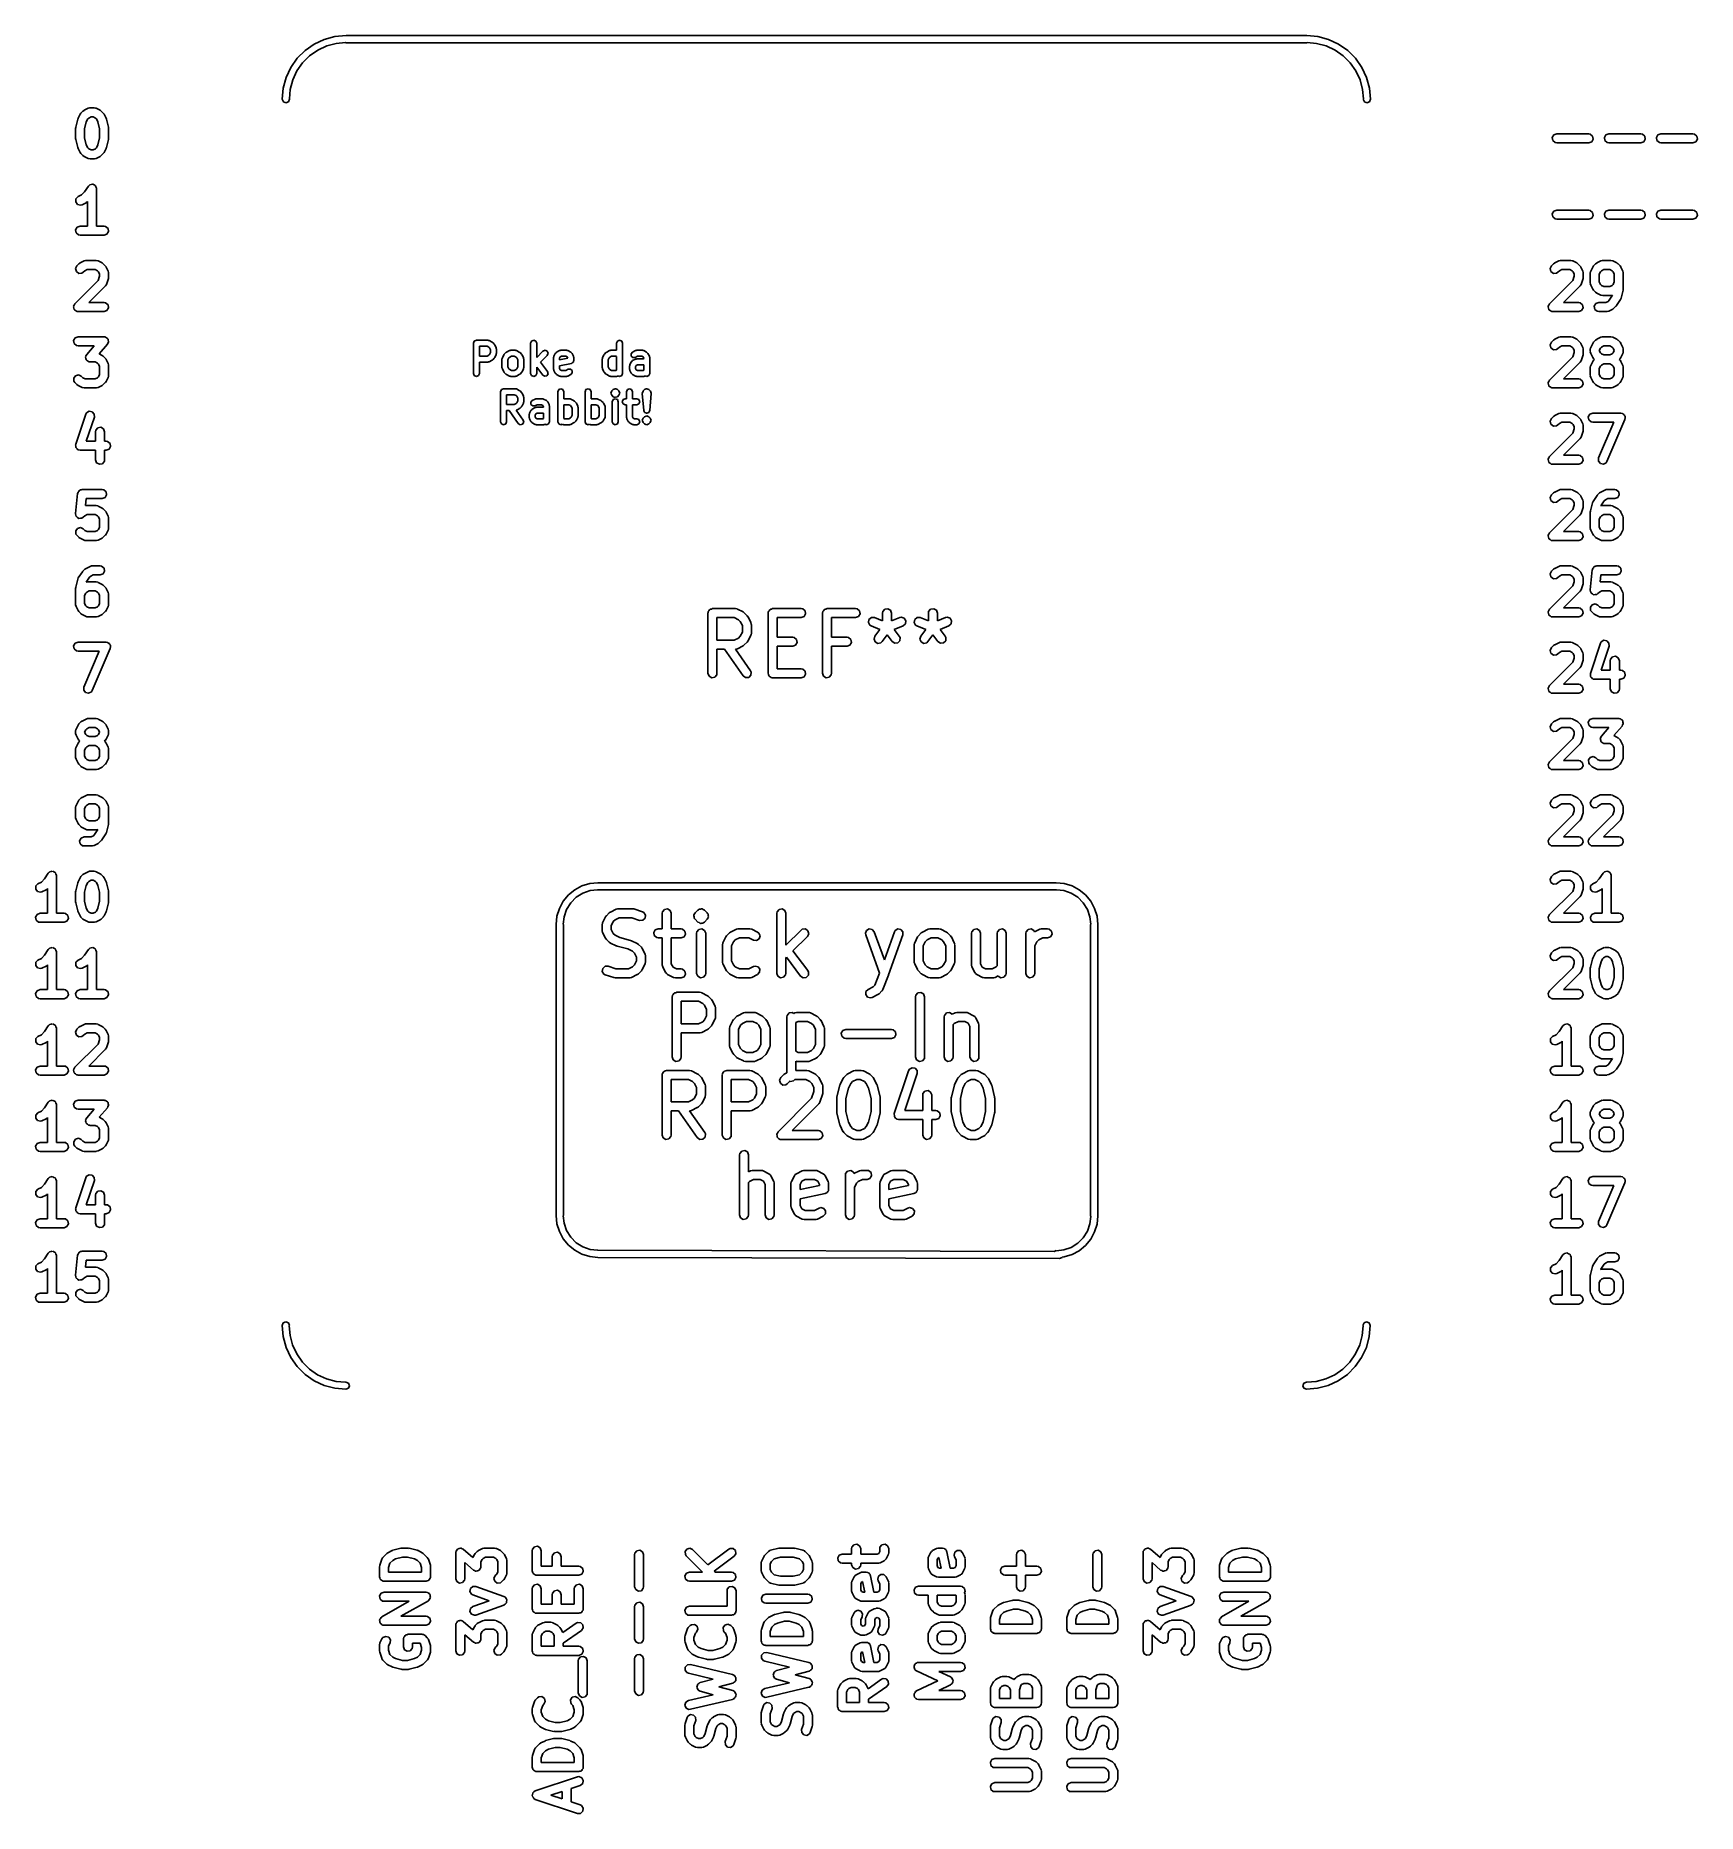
# Model space of a CAD drawing. Extents: x 134.2 to 161.8, y -113.7 to -84.1.
import ezdxf

# ---------------------------------------------------------------- set-up
doc = ezdxf.new("R2010")
doc.units = 0
doc.layers.add('BLACK', color=7, linetype='CONTINUOUS')

msp = doc.modelspace()

# ---------------------------------------------------------------- linework, layer by layer
at = {"layer": 'BLACK', "linetype": 'CONTINUOUS'}
for p, q in [((138.639, -84.3418), (138.79, -84.2358)), ((138.79, -84.2358), (138.958, -84.1577)), ((138.998, -84.2671), (138.849, -84.3366)), ((138.958, -84.1577), (139.136, -84.1099)), ((139.157, -84.2245), (138.998, -84.2671)), ((139.136, -84.1099), (139.32, -84.0938)), ((139.313, -84.2108), (139.157, -84.2245)), ((139.32, -84.2138), (139.313, -84.2108)), ((139.32, -84.0938), (139.32, -84.0938)), ((139.32, -84.0938), (155.3, -84.0938)), ((155.3, -84.2138), (139.32, -84.2138)), ((155.3, -84.0938), (155.484, -84.1099)), ((155.307, -84.2108), (155.3, -84.2138)), ((155.464, -84.2245), (155.307, -84.2108)), ((155.623, -84.2671), (155.464, -84.2245)), ((155.484, -84.1099), (155.663, -84.1577)), ((155.772, -84.3366), (155.623, -84.2671)), ((155.663, -84.1577), (155.83, -84.2358)), ((155.83, -84.2358), (155.981, -84.3418)), ((138.402, -84.6238), (138.508, -84.4724)), ((138.598, -84.5472), (138.503, -84.682)), ((138.508, -84.4724), (138.639, -84.3418)), ((138.714, -84.4309), (138.598, -84.5472)), ((138.849, -84.3366), (138.714, -84.4309)), ((155.907, -84.4309), (155.772, -84.3366)), ((156.023, -84.5472), (155.907, -84.4309)), ((155.981, -84.3418), (156.112, -84.4724)), ((156.117, -84.682), (156.023, -84.5472)), ((156.112, -84.4724), (156.218, -84.6238)), ((138.277, -84.9697), (138.324, -84.7912)), ((138.324, -84.7912), (138.402, -84.6238)), ((138.434, -84.831), (138.391, -84.9899)), ((138.503, -84.682), (138.434, -84.831)), ((156.187, -84.831), (156.117, -84.682)), ((156.229, -84.9899), (156.187, -84.831)), ((156.218, -84.6238), (156.296, -84.7912)), ((156.296, -84.7912), (156.344, -84.9697)), ((138.26, -85.1538), (138.277, -84.9697)), ((138.278, -85.1962), (138.26, -85.1538)), ((138.38, -85.1538), (138.363, -85.1962)), ((138.391, -84.9899), (138.378, -85.1466)), ((138.378, -85.1466), (138.38, -85.1538)), ((156.243, -85.1466), (156.229, -84.9899)), ((156.24, -85.1538), (156.243, -85.1466)), ((156.258, -85.1962), (156.24, -85.1538)), ((156.36, -85.1538), (156.342, -85.1962)), ((156.344, -84.9697), (156.36, -85.1538)), ((156.36, -85.1538), (156.36, -85.1538)), ((134.857, -85.486), (134.862, -85.4742)), ((134.862, -85.4742), (134.863, -85.4706)), ((134.863, -85.4706), (134.896, -85.404)), ((134.896, -85.404), (134.909, -85.386)), ((134.909, -85.386), (134.91, -85.3845)), ((134.91, -85.3845), (134.943, -85.3511)), ((134.943, -85.3511), (134.962, -85.3383)), ((134.962, -85.3383), (134.963, -85.3371)), ((134.963, -85.3371), (135.029, -85.3038)), ((135.041, -85.4658), (135.025, -85.4819)), ((135.029, -85.3038), (135.054, -85.2963)), ((135.081, -85.4458), (135.041, -85.4658)), ((135.054, -85.2963), (135.059, -85.2974)), ((135.059, -85.2974), (135.063, -85.2958)), ((135.063, -85.2958), (135.13, -85.2958)), ((135.112, -85.4458), (135.081, -85.4458)), ((135.152, -85.4658), (135.112, -85.4458)), ((135.13, -85.2958), (135.155, -85.3004)), ((135.168, -85.4819), (135.152, -85.4658)), ((135.155, -85.3004), (135.159, -85.3032)), ((135.159, -85.3032), (135.163, -85.3038)), ((135.163, -85.3038), (135.23, -85.3371)), ((135.23, -85.3371), (135.248, -85.3504)), ((135.248, -85.3504), (135.249, -85.3511)), ((135.249, -85.3511), (135.283, -85.3845)), ((135.283, -85.3845), (135.296, -85.4028)), ((135.296, -85.4028), (135.297, -85.404)), ((135.297, -85.404), (135.33, -85.4706)), ((135.33, -85.4706), (135.334, -85.483)), ((138.32, -85.2138), (138.278, -85.1962)), ((138.363, -85.1962), (138.32, -85.2138)), ((156.3, -85.2138), (156.258, -85.1962)), ((156.342, -85.1962), (156.3, -85.2138)), ((134.821, -85.6375), (134.824, -85.6228)), ((134.821, -85.8042), (134.821, -85.6375)), ((134.824, -85.6193), (134.857, -85.486)), ((134.824, -85.6228), (134.824, -85.6193)), ((135, -85.5304), (134.971, -85.6467)), ((134.971, -85.6467), (134.971, -85.7949)), ((135.025, -85.4819), (135, -85.5304)), ((135.192, -85.5304), (135.168, -85.4819)), ((135.221, -85.6467), (135.192, -85.5304)), ((135.221, -85.7949), (135.221, -85.6467)), ((135.334, -85.483), (135.336, -85.486)), ((135.336, -85.486), (135.369, -85.6193)), ((135.369, -85.6193), (135.37, -85.6343)), ((135.37, -85.6343), (135.371, -85.6375)), ((135.371, -85.6375), (135.371, -85.8042)), ((159.383, -85.7912), (159.409, -85.7467)), ((159.409, -85.7467), (159.457, -85.7292)), ((159.457, -85.7292), (159.99, -85.7292)), ((159.99, -85.7292), (160.016, -85.7337)), ((160.016, -85.7337), (160.055, -85.7667)), ((160.055, -85.7667), (160.064, -85.8172)), ((160.25, -85.7912), (160.276, -85.7467)), ((160.276, -85.7467), (160.324, -85.7292)), ((160.324, -85.7292), (160.857, -85.7292)), ((160.857, -85.7292), (160.883, -85.7337)), ((160.883, -85.7337), (160.922, -85.7667)), ((160.922, -85.7667), (160.931, -85.8172)), ((161.117, -85.7912), (161.142, -85.7467)), ((161.142, -85.7467), (161.19, -85.7292)), ((161.19, -85.7292), (161.724, -85.7292)), ((161.724, -85.7292), (161.749, -85.7337)), ((161.749, -85.7337), (161.789, -85.7667)), ((161.789, -85.7667), (161.798, -85.8172)), ((134.822, -85.8074), (134.821, -85.8042)), ((134.824, -85.8224), (134.822, -85.8074)), ((134.857, -85.9557), (134.824, -85.8224)), ((134.859, -85.9586), (134.857, -85.9557)), ((134.863, -85.971), (134.859, -85.9586)), ((134.896, -86.0377), (134.863, -85.971)), ((134.897, -86.0388), (134.896, -86.0377)), ((134.91, -86.0572), (134.897, -86.0388)), ((134.943, -86.0905), (134.91, -86.0572)), ((134.971, -85.7949), (135, -85.9113)), ((135, -85.9113), (135.025, -85.9597)), ((135.025, -85.9597), (135.041, -85.9759)), ((135.041, -85.9759), (135.081, -85.9958)), ((135.081, -85.9958), (135.112, -85.9958)), ((135.112, -85.9958), (135.152, -85.9759)), ((135.152, -85.9759), (135.168, -85.9597)), ((135.168, -85.9597), (135.192, -85.9113)), ((135.192, -85.9113), (135.221, -85.7949)), ((135.283, -86.0572), (135.249, -86.0905)), ((135.297, -86.0377), (135.283, -86.0557)), ((135.283, -86.0557), (135.283, -86.0572)), ((135.33, -85.971), (135.297, -86.0377)), ((135.336, -85.9557), (135.33, -85.9675)), ((135.33, -85.9675), (135.33, -85.971)), ((135.369, -85.8224), (135.336, -85.9557)), ((135.371, -85.8042), (135.369, -85.8189)), ((135.369, -85.8189), (135.369, -85.8224)), ((159.392, -85.8417), (159.383, -85.7912)), ((159.431, -85.8747), (159.392, -85.8417)), ((159.457, -85.8792), (159.431, -85.8747)), ((159.99, -85.8792), (159.457, -85.8792)), ((160.039, -85.8616), (159.99, -85.8792)), ((160.064, -85.8172), (160.039, -85.8616)), ((160.259, -85.8417), (160.25, -85.7912)), ((160.298, -85.8747), (160.259, -85.8417)), ((160.324, -85.8792), (160.298, -85.8747)), ((160.857, -85.8792), (160.324, -85.8792)), ((160.905, -85.8616), (160.857, -85.8792)), ((160.931, -85.8172), (160.905, -85.8616)), ((161.125, -85.8417), (161.117, -85.7912)), ((161.165, -85.8747), (161.125, -85.8417)), ((161.19, -85.8792), (161.165, -85.8747)), ((161.724, -85.8792), (161.19, -85.8792)), ((161.772, -85.8616), (161.724, -85.8792)), ((161.798, -85.8172), (161.772, -85.8616)), ((134.945, -86.0912), (134.943, -86.0905)), ((134.963, -86.1046), (134.945, -86.0912)), ((135.029, -86.1379), (134.963, -86.1046)), ((135.034, -86.1384), (135.029, -86.1379)), ((135.037, -86.1413), (135.034, -86.1384)), ((135.063, -86.1458), (135.037, -86.1413)), ((135.13, -86.1458), (135.063, -86.1458)), ((135.134, -86.1443), (135.13, -86.1458)), ((135.138, -86.1453), (135.134, -86.1443)), ((135.163, -86.1379), (135.138, -86.1453)), ((135.23, -86.1046), (135.163, -86.1379)), ((135.231, -86.1034), (135.23, -86.1046)), ((135.249, -86.0905), (135.231, -86.1034)), ((134.971, -86.6931), (135.034, -86.5992)), ((135.034, -86.5992), (135.052, -86.5804)), ((135.052, -86.5804), (135.056, -86.5792)), ((135.056, -86.5792), (135.059, -86.5759)), ((135.059, -86.5759), (135.08, -86.5721)), ((135.08, -86.5721), (135.101, -86.566)), ((135.101, -86.566), (135.105, -86.5677)), ((135.105, -86.5677), (135.109, -86.567)), ((135.109, -86.567), (135.128, -86.5779)), ((135.128, -86.5779), (135.148, -86.5866)), ((135.148, -86.5866), (135.15, -86.5905)), ((135.15, -86.5905), (135.154, -86.5926)), ((135.154, -86.5926), (135.161, -86.6131)), ((135.161, -86.6131), (135.171, -86.6326)), ((135.171, -86.6326), (135.17, -86.6368)), ((135.17, -86.6368), (135.171, -86.6408)), ((135.171, -86.6408), (135.171, -87.2658)), ((134.824, -86.8622), (134.827, -86.811)), ((134.855, -86.9034), (134.824, -86.8622)), ((134.827, -86.811), (134.863, -86.7738)), ((134.905, -86.9154), (134.855, -86.9034)), ((134.863, -86.7738), (134.919, -86.7459)), ((134.93, -86.9079), (134.905, -86.9154)), ((134.919, -86.7459), (134.971, -86.6931)), ((134.996, -86.8746), (134.93, -86.9079)), ((134.998, -86.8734), (134.996, -86.8746)), ((135.016, -86.8605), (134.998, -86.8734)), ((135.021, -86.8552), (135.016, -86.8605)), ((135.021, -87.2658), (135.021, -86.8552)), ((159.383, -87.0612), (159.409, -87.0167)), ((159.392, -87.1117), (159.383, -87.0612)), ((159.431, -87.1447), (159.392, -87.1117)), ((159.409, -87.0167), (159.457, -86.9992)), ((159.457, -87.1492), (159.431, -87.1447)), ((159.457, -86.9992), (159.99, -86.9992)), ((159.99, -87.1492), (159.457, -87.1492)), ((159.99, -86.9992), (160.016, -87.0037)), ((160.039, -87.1316), (159.99, -87.1492)), ((160.016, -87.0037), (160.055, -87.0367)), ((160.064, -87.0872), (160.039, -87.1316)), ((160.055, -87.0367), (160.064, -87.0872)), ((160.25, -87.0612), (160.276, -87.0167)), ((160.259, -87.1117), (160.25, -87.0612)), ((160.298, -87.1447), (160.259, -87.1117)), ((160.276, -87.0167), (160.324, -86.9992)), ((160.324, -87.1492), (160.298, -87.1447)), ((160.324, -86.9992), (160.857, -86.9992)), ((160.857, -87.1492), (160.324, -87.1492)), ((160.857, -86.9992), (160.883, -87.0037)), ((160.905, -87.1316), (160.857, -87.1492)), ((160.883, -87.0037), (160.922, -87.0367)), ((160.931, -87.0872), (160.905, -87.1316)), ((160.922, -87.0367), (160.931, -87.0872)), ((161.117, -87.0612), (161.142, -87.0167)), ((161.125, -87.1117), (161.117, -87.0612)), ((161.165, -87.1447), (161.125, -87.1117)), ((161.142, -87.0167), (161.19, -86.9992)), ((161.19, -87.1492), (161.165, -87.1447)), ((161.19, -86.9992), (161.724, -86.9992)), ((161.724, -87.1492), (161.19, -87.1492)), ((161.724, -86.9992), (161.749, -87.0037)), ((161.772, -87.1316), (161.724, -87.1492)), ((161.749, -87.0037), (161.789, -87.0367)), ((161.798, -87.0872), (161.772, -87.1316)), ((161.789, -87.0367), (161.798, -87.0872)), ((134.822, -87.3278), (134.848, -87.2834)), ((134.831, -87.3783), (134.822, -87.3278)), ((134.871, -87.4113), (134.831, -87.3783)), ((134.848, -87.2834), (134.896, -87.2658)), ((134.896, -87.4158), (134.871, -87.4113)), ((134.896, -87.2658), (135.021, -87.2658)), ((135.296, -87.4158), (134.896, -87.4158)), ((135.171, -87.2658), (135.296, -87.2658)), ((135.296, -87.2658), (135.322, -87.2704)), ((135.344, -87.3983), (135.296, -87.4158)), ((135.322, -87.2704), (135.361, -87.3033)), ((135.37, -87.3539), (135.344, -87.3983)), ((135.361, -87.3033), (135.37, -87.3539)), ((134.963, -87.8438), (134.988, -87.8363)), ((134.988, -87.8363), (134.992, -87.8374)), ((134.992, -87.8374), (134.996, -87.8358)), ((134.996, -87.8358), (135.163, -87.8358)), ((135.163, -87.8358), (135.189, -87.8404)), ((135.189, -87.8404), (135.192, -87.8432)), ((159.49, -87.8438), (159.515, -87.8363)), ((159.515, -87.8363), (159.519, -87.8374)), ((159.519, -87.8374), (159.524, -87.8358)), ((159.524, -87.8358), (159.69, -87.8358)), ((159.69, -87.8358), (159.716, -87.8404)), ((159.716, -87.8404), (159.719, -87.8432)), ((160.19, -87.8438), (160.215, -87.8363)), ((160.215, -87.8363), (160.219, -87.8374)), ((160.219, -87.8374), (160.224, -87.8358)), ((160.224, -87.8358), (160.357, -87.8358)), ((160.357, -87.8358), (160.383, -87.8404)), ((160.383, -87.8404), (160.386, -87.8432)), ((134.822, -87.971), (134.843, -87.9245)), ((134.835, -88.0205), (134.822, -87.971)), ((134.877, -88.05), (134.835, -88.0205)), ((134.843, -87.9245), (134.877, -87.8911)), ((134.877, -87.8911), (134.895, -87.8783)), ((134.928, -88.0455), (134.877, -88.05)), ((134.895, -87.8783), (134.896, -87.8771)), ((134.896, -87.8771), (134.963, -87.8438)), ((134.949, -88.0305), (134.928, -88.0455)), ((134.974, -88.0058), (134.949, -88.0305)), ((135.014, -87.9858), (134.974, -88.0058)), ((135.145, -87.9858), (135.014, -87.9858)), ((135.185, -88.0058), (135.145, -87.9858)), ((135.201, -88.0219), (135.185, -88.0058)), ((135.192, -87.8432), (135.196, -87.8438)), ((135.196, -87.8438), (135.263, -87.8771)), ((135.197, -88.1703), (135.221, -88.0987)), ((135.221, -88.0619), (135.201, -88.0219)), ((135.221, -88.0987), (135.221, -88.0619)), ((135.263, -87.8771), (135.281, -87.8905)), ((135.281, -87.8905), (135.283, -87.8911)), ((135.283, -87.8911), (135.316, -87.9245)), ((135.316, -87.9245), (135.329, -87.9428)), ((135.329, -87.9428), (135.33, -87.944)), ((135.33, -87.944), (135.363, -88.0106)), ((135.367, -88.1346), (135.334, -88.2346)), ((135.363, -88.0106), (135.371, -88.0356)), ((135.371, -88.1108), (135.367, -88.1329)), ((135.367, -88.1329), (135.367, -88.1346)), ((135.371, -88.0356), (135.37, -88.04)), ((135.37, -88.04), (135.371, -88.0442)), ((135.371, -88.0442), (135.371, -88.1108)), ((159.349, -87.971), (159.371, -87.9245)), ((159.362, -88.0205), (159.349, -87.971)), ((159.404, -88.05), (159.362, -88.0205)), ((159.371, -87.9245), (159.404, -87.8911)), ((159.404, -87.8911), (159.422, -87.8783)), ((159.455, -88.0455), (159.404, -88.05)), ((159.422, -87.8783), (159.424, -87.8771)), ((159.424, -87.8771), (159.49, -87.8438)), ((159.477, -88.0305), (159.455, -88.0455)), ((159.501, -88.0058), (159.477, -88.0305)), ((159.541, -87.9858), (159.501, -88.0058)), ((159.673, -87.9858), (159.541, -87.9858)), ((159.713, -88.0058), (159.673, -87.9858)), ((159.729, -88.0219), (159.713, -88.0058)), ((159.719, -87.8432), (159.724, -87.8438)), ((159.724, -87.8438), (159.791, -87.8771)), ((159.725, -88.1703), (159.749, -88.0987)), ((159.749, -88.0619), (159.729, -88.0219)), ((159.749, -88.0987), (159.749, -88.0619)), ((159.791, -87.8771), (159.809, -87.8904)), ((159.809, -87.8904), (159.81, -87.8911)), ((159.81, -87.8911), (159.843, -87.9245)), ((159.843, -87.9245), (159.856, -87.9428)), ((159.856, -87.9428), (159.857, -87.944)), ((159.857, -87.944), (159.891, -88.0106)), ((159.895, -88.1346), (159.862, -88.2346)), ((159.891, -88.0106), (159.898, -88.0356)), ((159.899, -88.1108), (159.895, -88.1329)), ((159.895, -88.1329), (159.895, -88.1346)), ((159.898, -88.0356), (159.897, -88.04)), ((159.897, -88.04), (159.899, -88.0442)), ((159.899, -88.0442), (159.899, -88.1108)), ((160.015, -88.0442), (160.02, -88.0185)), ((160.015, -88.2108), (160.015, -88.0442)), ((160.02, -88.0185), (160.023, -88.0151)), ((160.023, -88.0106), (160.057, -87.944)), ((160.023, -88.0151), (160.023, -88.0106)), ((160.057, -87.944), (160.07, -87.926)), ((160.07, -87.926), (160.071, -87.9245)), ((160.071, -87.9245), (160.104, -87.8911)), ((160.104, -87.8911), (160.122, -87.8783)), ((160.122, -87.8783), (160.124, -87.8771)), ((160.124, -87.8771), (160.19, -87.8438)), ((160.185, -88.0219), (160.165, -88.0619)), ((160.165, -88.0619), (160.165, -88.1931)), ((160.201, -88.0058), (160.185, -88.0219)), ((160.241, -87.9858), (160.201, -88.0058)), ((160.339, -87.9858), (160.241, -87.9858)), ((160.379, -88.0058), (160.339, -87.9858)), ((160.395, -88.0219), (160.379, -88.0058)), ((160.386, -87.8432), (160.391, -87.8438)), ((160.391, -87.8438), (160.457, -87.8771)), ((160.415, -88.0619), (160.395, -88.0219)), ((160.415, -88.1931), (160.415, -88.0619)), ((160.457, -87.8771), (160.475, -87.8905)), ((160.475, -87.8905), (160.477, -87.8911)), ((160.477, -87.8911), (160.51, -87.9245)), ((160.51, -87.9245), (160.523, -87.9428)), ((160.523, -87.9428), (160.524, -87.944)), ((160.524, -87.944), (160.557, -88.0106)), ((160.557, -88.0106), (160.565, -88.0356)), ((160.565, -88.0356), (160.564, -88.04)), ((160.564, -88.04), (160.565, -88.0442)), ((160.565, -88.0442), (160.565, -88.3108)), ((134.81, -88.5578), (135.197, -88.1703)), ((135.316, -88.2639), (135.044, -88.5358)), ((135.318, -88.2598), (135.316, -88.2639)), ((135.322, -88.2575), (135.318, -88.2598)), ((135.334, -88.2346), (135.322, -88.2575)), ((159.337, -88.5578), (159.725, -88.1703)), ((159.843, -88.2639), (159.571, -88.5358)), ((159.845, -88.2598), (159.843, -88.2639)), ((159.849, -88.2575), (159.845, -88.2598)), ((159.862, -88.2346), (159.849, -88.2575)), ((160.017, -88.2151), (160.015, -88.2108)), ((160.016, -88.2194), (160.017, -88.2151)), ((160.023, -88.2444), (160.016, -88.2194)), ((160.057, -88.311), (160.023, -88.2444)), ((160.058, -88.3122), (160.057, -88.311)), ((160.071, -88.3305), (160.058, -88.3122)), ((160.104, -88.3639), (160.071, -88.3305)), ((160.105, -88.3646), (160.104, -88.3639)), ((160.124, -88.3779), (160.105, -88.3646)), ((160.19, -88.4113), (160.124, -88.3779)), ((160.165, -88.1931), (160.185, -88.2331)), ((160.185, -88.2331), (160.201, -88.2492)), ((160.195, -88.4118), (160.19, -88.4113)), ((160.198, -88.4147), (160.195, -88.4118)), ((160.224, -88.4192), (160.198, -88.4147)), ((160.201, -88.2492), (160.241, -88.2692)), ((160.357, -88.4192), (160.224, -88.4192)), ((160.241, -88.2692), (160.339, -88.2692)), ((160.332, -88.4964), (160.387, -88.4134)), ((160.339, -88.2692), (160.379, -88.2492)), ((160.361, -88.4176), (160.357, -88.4192)), ((160.366, -88.4187), (160.361, -88.4176)), ((160.388, -88.4121), (160.366, -88.4187)), ((160.379, -88.2492), (160.395, -88.2331)), ((160.387, -88.4134), (160.388, -88.4121)), ((160.395, -88.2331), (160.415, -88.1931)), ((160.563, -88.329), (160.53, -88.4624)), ((160.565, -88.3108), (160.563, -88.3256)), ((160.563, -88.3256), (160.563, -88.329)), ((134.788, -88.6043), (134.79, -88.6012)), ((134.794, -88.6261), (134.788, -88.6043)), ((134.789, -88.5978), (134.8, -88.5783)), ((134.79, -88.6012), (134.789, -88.5978)), ((134.798, -88.6483), (134.794, -88.6261)), ((134.801, -88.6505), (134.798, -88.6483)), ((134.8, -88.5783), (134.81, -88.5578)), ((134.802, -88.6539), (134.801, -88.6505)), ((134.82, -88.6668), (134.802, -88.6539)), ((134.837, -88.6813), (134.82, -88.6668)), ((134.842, -88.6821), (134.837, -88.6813)), ((134.844, -88.6833), (134.842, -88.6821)), ((134.847, -88.683), (134.844, -88.6833)), ((134.863, -88.6858), (134.847, -88.683)), ((135.296, -88.6858), (134.863, -88.6858)), ((135.044, -88.5358), (135.296, -88.5358)), ((135.296, -88.5358), (135.322, -88.5404)), ((135.344, -88.6683), (135.296, -88.6858)), ((135.322, -88.5404), (135.361, -88.5733)), ((135.37, -88.6239), (135.344, -88.6683)), ((135.361, -88.5733), (135.37, -88.6239)), ((159.316, -88.6043), (159.317, -88.6012)), ((159.322, -88.6261), (159.316, -88.6043)), ((159.317, -88.5978), (159.328, -88.5783)), ((159.317, -88.6012), (159.317, -88.5978)), ((159.325, -88.6483), (159.322, -88.6261)), ((159.328, -88.6505), (159.325, -88.6483)), ((159.328, -88.5783), (159.337, -88.5578)), ((159.329, -88.6539), (159.328, -88.6505)), ((159.347, -88.6668), (159.329, -88.6539)), ((159.365, -88.6813), (159.347, -88.6668)), ((159.369, -88.6821), (159.365, -88.6813)), ((159.371, -88.6833), (159.369, -88.6821)), ((159.374, -88.683), (159.371, -88.6833)), ((159.39, -88.6858), (159.374, -88.683)), ((159.824, -88.6858), (159.39, -88.6858)), ((159.571, -88.5358), (159.824, -88.5358)), ((159.824, -88.5358), (159.849, -88.5404)), ((159.872, -88.6683), (159.824, -88.6858)), ((159.849, -88.5404), (159.889, -88.5733)), ((159.898, -88.6239), (159.872, -88.6683)), ((159.889, -88.5733), (159.898, -88.6239)), ((160.083, -88.5978), (160.109, -88.5534)), ((160.092, -88.6483), (160.083, -88.5978)), ((160.131, -88.6813), (160.092, -88.6483)), ((160.109, -88.5534), (160.157, -88.5358)), ((160.157, -88.6858), (160.131, -88.6813)), ((160.157, -88.5358), (160.273, -88.5358)), ((160.29, -88.6858), (160.157, -88.6858)), ((160.273, -88.5358), (160.313, -88.5159)), ((160.295, -88.6843), (160.29, -88.6858)), ((160.299, -88.6853), (160.295, -88.6843)), ((160.324, -88.6779), (160.299, -88.6853)), ((160.313, -88.5159), (160.332, -88.4964)), ((160.391, -88.6446), (160.324, -88.6779)), ((160.392, -88.6434), (160.391, -88.6446)), ((160.41, -88.6305), (160.392, -88.6434)), ((160.443, -88.5972), (160.41, -88.6305)), ((160.445, -88.594), (160.443, -88.5972)), ((160.453, -88.5858), (160.445, -88.594)), ((160.519, -88.4858), (160.453, -88.5858)), ((160.52, -88.4854), (160.519, -88.4858)), ((160.53, -88.4624), (160.52, -88.4854)), ((134.789, -89.1678), (134.815, -89.1234)), ((134.798, -89.2183), (134.789, -89.1678)), ((134.837, -89.2513), (134.798, -89.2183)), ((134.815, -89.1234), (134.863, -89.1058)), ((134.863, -89.2558), (134.837, -89.2513)), ((134.863, -89.1058), (135.296, -89.1058)), ((135.131, -89.2558), (134.863, -89.2558)), ((135.007, -89.3981), (135.131, -89.2558)), ((135.353, -89.2302), (135.214, -89.3891)), ((135.296, -89.1058), (135.307, -89.1078)), ((135.307, -89.1078), (135.311, -89.1073)), ((135.311, -89.1073), (135.313, -89.1089)), ((135.313, -89.1089), (135.322, -89.1104)), ((135.322, -89.1104), (135.337, -89.1234)), ((135.337, -89.1234), (135.355, -89.1338)), ((135.36, -89.2114), (135.353, -89.2302)), ((135.355, -89.1338), (135.357, -89.1395)), ((135.357, -89.1395), (135.361, -89.1433)), ((135.37, -89.1939), (135.36, -89.2114)), ((135.361, -89.1433), (135.365, -89.1633)), ((135.365, -89.1633), (135.371, -89.1824)), ((135.371, -89.1824), (135.369, -89.188)), ((135.369, -89.188), (135.37, -89.1939)), ((141.438, -89.2132), (141.453, -89.1779)), ((141.438, -89.7132), (141.438, -89.2132)), ((141.453, -89.1779), (141.488, -89.1632)), ((141.488, -89.1632), (141.679, -89.1632)), ((141.538, -89.2632), (141.538, -89.4251)), ((141.667, -89.2632), (141.538, -89.2632)), ((141.697, -89.2781), (141.667, -89.2632)), ((141.679, -89.1632), (141.689, -89.1677)), ((141.689, -89.1677), (141.701, -89.1685)), ((141.709, -89.2905), (141.697, -89.2781)), ((141.701, -89.1685), (141.749, -89.1923)), ((141.724, -89.3203), (141.709, -89.2905)), ((141.749, -89.1923), (141.754, -89.1985)), ((141.754, -89.1985), (141.762, -89.2017)), ((141.762, -89.2017), (141.785, -89.2255)), ((141.785, -89.2255), (141.789, -89.2331)), ((141.789, -89.2331), (141.795, -89.2385)), ((141.795, -89.2385), (141.819, -89.2861)), ((141.819, -89.2861), (141.819, -89.2977)), ((141.819, -89.2977), (141.824, -89.3085)), ((141.824, -89.3085), (141.824, -89.3799)), ((142.391, -89.2132), (142.405, -89.1779)), ((142.391, -89.7132), (142.391, -89.2132)), ((142.405, -89.1779), (142.441, -89.1632)), ((142.441, -89.1632), (142.476, -89.1779)), ((142.476, -89.1779), (142.491, -89.2132)), ((142.491, -89.2132), (142.491, -89.4497)), ((143.819, -89.2132), (143.834, -89.1779)), ((143.819, -89.3299), (143.819, -89.2132)), ((143.834, -89.1779), (143.869, -89.1632)), ((143.869, -89.1632), (143.905, -89.1779)), ((143.905, -89.1779), (143.919, -89.2132)), ((143.919, -89.2132), (143.919, -89.7132)), ((159.349, -89.241), (159.371, -89.1945)), ((159.362, -89.2905), (159.349, -89.241)), ((159.404, -89.32), (159.362, -89.2905)), ((159.371, -89.1945), (159.404, -89.1611)), ((159.404, -89.1611), (159.422, -89.1483)), ((159.455, -89.3155), (159.404, -89.32)), ((159.422, -89.1483), (159.424, -89.1471)), ((159.424, -89.1471), (159.49, -89.1138)), ((159.477, -89.3005), (159.455, -89.3155)), ((159.501, -89.2758), (159.477, -89.3005)), ((159.49, -89.1138), (159.515, -89.1063)), ((159.541, -89.2558), (159.501, -89.2758)), ((159.515, -89.1063), (159.519, -89.1074)), ((159.519, -89.1074), (159.524, -89.1058)), ((159.524, -89.1058), (159.69, -89.1058)), ((159.673, -89.2558), (159.541, -89.2558)), ((159.713, -89.2758), (159.673, -89.2558)), ((159.69, -89.1058), (159.716, -89.1104)), ((159.729, -89.2919), (159.713, -89.2758)), ((159.716, -89.1104), (159.719, -89.1132)), ((159.719, -89.1132), (159.724, -89.1138)), ((159.724, -89.1138), (159.791, -89.1471)), ((159.749, -89.3319), (159.729, -89.2919)), ((159.791, -89.1471), (159.809, -89.1604)), ((159.809, -89.1604), (159.81, -89.1611)), ((159.81, -89.1611), (159.843, -89.1945)), ((159.843, -89.1945), (159.856, -89.2128)), ((159.856, -89.2128), (159.857, -89.214)), ((159.857, -89.214), (159.891, -89.2806)), ((159.891, -89.2806), (159.898, -89.3056)), ((159.898, -89.3056), (159.897, -89.31)), ((159.897, -89.31), (159.899, -89.3142)), ((159.899, -89.3142), (159.899, -89.3808)), ((160.015, -89.3142), (160.02, -89.2885)), ((160.015, -89.3475), (160.015, -89.3142)), ((160.02, -89.2885), (160.023, -89.2851)), ((160.023, -89.2806), (160.057, -89.214)), ((160.023, -89.2851), (160.023, -89.2806)), ((160.057, -89.214), (160.07, -89.196)), ((160.07, -89.196), (160.071, -89.1945)), ((160.071, -89.1945), (160.104, -89.1611)), ((160.104, -89.1611), (160.122, -89.1483)), ((160.122, -89.1483), (160.124, -89.1471)), ((160.124, -89.1471), (160.19, -89.1138)), ((160.185, -89.2919), (160.166, -89.3308)), ((160.201, -89.2758), (160.185, -89.2919)), ((160.19, -89.1138), (160.215, -89.1063)), ((160.241, -89.2558), (160.201, -89.2758)), ((160.215, -89.1063), (160.219, -89.1074)), ((160.219, -89.1074), (160.224, -89.1058)), ((160.224, -89.1058), (160.357, -89.1058)), ((160.339, -89.2558), (160.241, -89.2558)), ((160.379, -89.2758), (160.339, -89.2558)), ((160.357, -89.1058), (160.383, -89.1104)), ((160.395, -89.2919), (160.379, -89.2758)), ((160.383, -89.1104), (160.386, -89.1132)), ((160.386, -89.1132), (160.391, -89.1138)), ((160.391, -89.1138), (160.457, -89.1471)), ((160.415, -89.3308), (160.395, -89.2919)), ((160.457, -89.1471), (160.475, -89.1605)), ((160.475, -89.1605), (160.477, -89.1611)), ((160.477, -89.1611), (160.51, -89.1945)), ((160.51, -89.1945), (160.523, -89.2128)), ((160.523, -89.2128), (160.524, -89.214)), ((160.524, -89.214), (160.557, -89.2806)), ((160.557, -89.2806), (160.565, -89.3056)), ((160.565, -89.3056), (160.564, -89.31)), ((160.564, -89.31), (160.565, -89.3142)), ((160.565, -89.3142), (160.565, -89.3475)), ((134.988, -89.446), (134.99, -89.4404)), ((134.994, -89.4651), (134.988, -89.446)), ((134.989, -89.4345), (134.999, -89.417)), ((134.99, -89.4404), (134.989, -89.4345)), ((134.998, -89.485), (134.994, -89.4651)), ((135.003, -89.4889), (134.998, -89.485)), ((134.999, -89.417), (135.007, -89.3981)), ((135.005, -89.4945), (135.003, -89.4889)), ((135.022, -89.505), (135.005, -89.4945)), ((135.037, -89.518), (135.022, -89.505)), ((135.046, -89.5195), (135.037, -89.518)), ((135.048, -89.5211), (135.046, -89.5195)), ((135.052, -89.5206), (135.048, -89.5211)), ((135.063, -89.5225), (135.052, -89.5206)), ((135.145, -89.5225), (135.063, -89.5225)), ((135.185, -89.5425), (135.145, -89.5225)), ((135.201, -89.5586), (135.185, -89.5425)), ((135.221, -89.5985), (135.201, -89.5586)), ((135.214, -89.3891), (135.263, -89.4138)), ((135.221, -89.7298), (135.221, -89.5985)), ((135.263, -89.4138), (135.281, -89.4271)), ((135.281, -89.4271), (135.283, -89.4278)), ((135.283, -89.4278), (135.316, -89.4611)), ((135.316, -89.4611), (135.329, -89.4795)), ((135.329, -89.4795), (135.33, -89.4806)), ((135.33, -89.4806), (135.363, -89.5473)), ((135.363, -89.5473), (135.371, -89.5723)), ((135.371, -89.5723), (135.37, -89.5766)), ((135.37, -89.5766), (135.371, -89.5808)), ((135.371, -89.5808), (135.371, -89.7475)), ((141.538, -89.4251), (141.667, -89.4251)), ((141.679, -89.5251), (141.538, -89.5251)), ((141.538, -89.5251), (141.538, -89.7132)), ((141.667, -89.4251), (141.697, -89.4102)), ((141.689, -89.5207), (141.679, -89.5251)), ((141.701, -89.5199), (141.689, -89.5207)), ((141.697, -89.4102), (141.709, -89.3979)), ((141.749, -89.4961), (141.701, -89.5199)), ((141.709, -89.3979), (141.724, -89.3681)), ((141.724, -89.3681), (141.724, -89.3203)), ((141.754, -89.4898), (141.749, -89.4961)), ((141.762, -89.4867), (141.754, -89.4898)), ((141.785, -89.4629), (141.762, -89.4867)), ((141.789, -89.4553), (141.785, -89.4629)), ((141.795, -89.4499), (141.789, -89.4553)), ((141.819, -89.4023), (141.795, -89.4499)), ((141.824, -89.3799), (141.819, -89.3907)), ((141.819, -89.3907), (141.819, -89.4023)), ((141.914, -89.4751), (141.919, -89.4644)), ((141.914, -89.618), (141.914, -89.4751)), ((141.919, -89.4644), (141.92, -89.4528)), ((141.92, -89.4528), (141.944, -89.4052)), ((141.944, -89.4052), (141.95, -89.3998)), ((141.95, -89.3998), (141.953, -89.3922)), ((141.953, -89.3922), (141.977, -89.3684)), ((141.977, -89.3684), (141.984, -89.3652)), ((141.984, -89.3652), (141.99, -89.359)), ((141.99, -89.359), (142.037, -89.3352)), ((142.029, -89.4571), (142.014, -89.4869)), ((142.014, -89.4869), (142.014, -89.6062)), ((142.014, -89.6062), (142.029, -89.636)), ((142.042, -89.4448), (142.029, -89.4571)), ((142.037, -89.3352), (142.049, -89.3344)), ((142.071, -89.4299), (142.042, -89.4448)), ((142.049, -89.3344), (142.06, -89.3299)), ((142.06, -89.3299), (142.131, -89.3299)), ((142.119, -89.4299), (142.071, -89.4299)), ((142.149, -89.4448), (142.119, -89.4299)), ((142.131, -89.3299), (142.142, -89.3344)), ((142.142, -89.3344), (142.153, -89.3352)), ((142.161, -89.4571), (142.149, -89.4448)), ((142.153, -89.3352), (142.201, -89.359)), ((142.176, -89.4869), (142.161, -89.4571)), ((142.161, -89.636), (142.176, -89.6062)), ((142.176, -89.6062), (142.176, -89.4869)), ((142.201, -89.359), (142.206, -89.3652)), ((142.206, -89.3652), (142.214, -89.3684)), ((142.214, -89.3684), (142.238, -89.3922)), ((142.238, -89.3922), (142.241, -89.3998)), ((142.241, -89.3998), (142.247, -89.4052)), ((142.247, -89.4052), (142.271, -89.4528)), ((142.271, -89.4528), (142.272, -89.4644)), ((142.272, -89.4644), (142.276, -89.4751)), ((142.276, -89.4751), (142.276, -89.618)), ((142.491, -89.4497), (142.596, -89.3445)), ((142.591, -89.7432), (142.491, -89.6093)), ((142.491, -89.6093), (142.491, -89.7132)), ((142.666, -89.4153), (142.554, -89.5275)), ((142.554, -89.5275), (142.671, -89.6832)), ((142.596, -89.3445), (142.631, -89.3299)), ((142.631, -89.3299), (142.666, -89.3445)), ((142.666, -89.3445), (142.681, -89.3799)), ((142.681, -89.3799), (142.666, -89.4153)), ((142.772, -89.4513), (142.776, -89.4406)), ((142.772, -89.6418), (142.772, -89.4513)), ((142.776, -89.4406), (142.777, -89.429)), ((142.777, -89.429), (142.801, -89.3814)), ((142.801, -89.3814), (142.813, -89.371)), ((142.813, -89.371), (142.823, -89.359)), ((142.823, -89.359), (142.871, -89.3352)), ((142.871, -89.3352), (142.882, -89.3344)), ((142.883, -89.441), (142.872, -89.4631)), ((142.872, -89.4856), (143.007, -89.4584)), ((142.872, -89.4631), (142.872, -89.4856)), ((143.069, -89.548), (142.872, -89.5876)), ((142.872, -89.5876), (142.872, -89.63)), ((142.882, -89.3344), (142.893, -89.3299)), ((142.905, -89.4299), (142.883, -89.441)), ((142.893, -89.3299), (142.988, -89.3299)), ((142.976, -89.4299), (142.905, -89.4299)), ((142.999, -89.441), (142.976, -89.4299)), ((142.988, -89.3299), (142.999, -89.3344)), ((142.999, -89.3344), (143.011, -89.3352)), ((143.007, -89.4584), (142.999, -89.441)), ((143.011, -89.3352), (143.058, -89.359)), ((143.058, -89.359), (143.069, -89.371)), ((143.069, -89.371), (143.081, -89.3814)), ((143.082, -89.5399), (143.069, -89.548)), ((143.081, -89.3814), (143.104, -89.429)), ((143.095, -89.5343), (143.082, -89.5399)), ((143.097, -89.5296), (143.095, -89.5343)), ((143.101, -89.5267), (143.097, -89.5296)), ((143.104, -89.5124), (143.101, -89.5267)), ((143.104, -89.429), (143.105, -89.4406)), ((143.11, -89.499), (143.104, -89.5124)), ((143.105, -89.4406), (143.11, -89.4513)), ((143.11, -89.4513), (143.11, -89.499)), ((143.581, -89.4751), (143.586, -89.4644)), ((143.581, -89.618), (143.581, -89.4751)), ((143.586, -89.4528), (143.61, -89.4052)), ((143.586, -89.4644), (143.586, -89.4528)), ((143.61, -89.4052), (143.616, -89.3998)), ((143.616, -89.3998), (143.62, -89.3922)), ((143.62, -89.3922), (143.643, -89.3684)), ((143.643, -89.3684), (143.651, -89.3652)), ((143.651, -89.3652), (143.656, -89.359)), ((143.656, -89.359), (143.704, -89.3352)), ((143.696, -89.4571), (143.681, -89.4869)), ((143.681, -89.4869), (143.681, -89.6062)), ((143.681, -89.6062), (143.696, -89.636)), ((143.708, -89.4448), (143.696, -89.4571)), ((143.704, -89.3352), (143.716, -89.3344)), ((143.738, -89.4299), (143.708, -89.4448)), ((143.716, -89.3344), (143.726, -89.3299)), ((143.726, -89.3299), (143.819, -89.3299)), ((143.81, -89.4299), (143.738, -89.4299)), ((143.819, -89.4346), (143.81, -89.4299)), ((143.819, -89.6585), (143.819, -89.4346)), ((144.033, -89.5942), (144.038, -89.5834)), ((144.033, -89.6418), (144.033, -89.5942)), ((144.038, -89.5834), (144.039, -89.5718)), ((144.039, -89.5718), (144.063, -89.5242)), ((144.06, -89.3879), (144.085, -89.359)), ((144.063, -89.4261), (144.06, -89.3879)), ((144.091, -89.4511), (144.063, -89.4261)), ((144.063, -89.5242), (144.075, -89.5138)), ((144.075, -89.5138), (144.085, -89.5018)), ((144.085, -89.359), (144.133, -89.3352)), ((144.085, -89.5018), (144.133, -89.478)), ((144.13, -89.4484), (144.091, -89.4511)), ((144.167, -89.4299), (144.13, -89.4484)), ((144.133, -89.3352), (144.144, -89.3344)), ((144.133, -89.478), (144.144, -89.4772)), ((144.145, -89.5838), (144.133, -89.606)), ((144.133, -89.606), (144.133, -89.63)), ((144.144, -89.3344), (144.155, -89.3299)), ((144.144, -89.4772), (144.155, -89.4728)), ((144.167, -89.5728), (144.145, -89.5838)), ((144.155, -89.3299), (144.25, -89.3299)), ((144.155, -89.4728), (144.262, -89.4728)), ((144.238, -89.4299), (144.167, -89.4299)), ((144.272, -89.5728), (144.167, -89.5728)), ((144.26, -89.441), (144.238, -89.4299)), ((144.25, -89.3299), (144.261, -89.3344)), ((144.272, -89.4631), (144.26, -89.441)), ((144.261, -89.3344), (144.272, -89.3352)), ((144.262, -89.4728), (144.272, -89.4681)), ((144.272, -89.3352), (144.32, -89.359)), ((144.272, -89.4681), (144.272, -89.4631)), ((144.272, -89.6585), (144.272, -89.5728)), ((144.32, -89.359), (144.33, -89.371)), ((144.33, -89.371), (144.342, -89.3814)), ((144.342, -89.3814), (144.366, -89.429)), ((144.366, -89.429), (144.367, -89.4406)), ((144.367, -89.4406), (144.372, -89.4513)), ((144.372, -89.4513), (144.372, -89.7132)), ((159.337, -89.8278), (159.725, -89.4403)), ((159.843, -89.5339), (159.571, -89.8058)), ((159.725, -89.4403), (159.749, -89.3687)), ((159.749, -89.3687), (159.749, -89.3319)), ((159.845, -89.5298), (159.843, -89.5339)), ((159.849, -89.5275), (159.845, -89.5298)), ((159.862, -89.5046), (159.849, -89.5275)), ((159.895, -89.4046), (159.862, -89.5046)), ((159.899, -89.3808), (159.895, -89.4029)), ((159.895, -89.4029), (159.895, -89.4046)), ((160.017, -89.3517), (160.015, -89.3475)), ((160.015, -89.6142), (160.02, -89.5885)), ((160.015, -89.7475), (160.015, -89.6142)), ((160.016, -89.3561), (160.017, -89.3517)), ((160.023, -89.3811), (160.016, -89.3561)), ((160.02, -89.5885), (160.023, -89.5851)), ((160.057, -89.4477), (160.023, -89.3811)), ((160.023, -89.5806), (160.057, -89.514)), ((160.023, -89.5851), (160.023, -89.5806)), ((160.058, -89.4488), (160.057, -89.4477)), ((160.057, -89.514), (160.07, -89.496)), ((160.071, -89.4672), (160.058, -89.4488)), ((160.07, -89.496), (160.071, -89.4945)), ((160.084, -89.4808), (160.071, -89.4672)), ((160.071, -89.4945), (160.084, -89.4808)), ((160.185, -89.5919), (160.165, -89.6319)), ((160.166, -89.3308), (160.185, -89.3697)), ((160.185, -89.3697), (160.201, -89.3859)), ((160.201, -89.5758), (160.185, -89.5919)), ((160.201, -89.3859), (160.241, -89.4058)), ((160.241, -89.5558), (160.201, -89.5758)), ((160.241, -89.4058), (160.339, -89.4058)), ((160.339, -89.5558), (160.241, -89.5558)), ((160.339, -89.4058), (160.379, -89.3859)), ((160.379, -89.5758), (160.339, -89.5558)), ((160.379, -89.3859), (160.395, -89.3697)), ((160.395, -89.5919), (160.379, -89.5758)), ((160.395, -89.3697), (160.415, -89.3308)), ((160.415, -89.6319), (160.395, -89.5919)), ((160.51, -89.4672), (160.496, -89.4808)), ((160.496, -89.4808), (160.51, -89.4945)), ((160.511, -89.4657), (160.51, -89.4672)), ((160.51, -89.4945), (160.523, -89.5128)), ((160.524, -89.4477), (160.511, -89.4657)), ((160.523, -89.5128), (160.524, -89.514)), ((160.557, -89.3811), (160.524, -89.4477)), ((160.524, -89.514), (160.557, -89.5806)), ((160.558, -89.3766), (160.557, -89.3811)), ((160.557, -89.5806), (160.565, -89.6056)), ((160.561, -89.3732), (160.558, -89.3766)), ((160.565, -89.3475), (160.561, -89.3732)), ((160.565, -89.6056), (160.564, -89.61)), ((160.564, -89.61), (160.565, -89.6142)), ((160.565, -89.6142), (160.565, -89.7475)), ((134.791, -89.7948), (134.82, -89.7527)), ((134.795, -89.8459), (134.791, -89.7948)), ((134.81, -89.8672), (134.795, -89.8459)), ((134.843, -89.9005), (134.81, -89.8672)), ((134.82, -89.7527), (134.869, -89.7395)), ((134.845, -89.9012), (134.843, -89.9005)), ((134.863, -89.9146), (134.845, -89.9012)), ((134.869, -89.7395), (134.916, -89.7611)), ((134.916, -89.7611), (134.941, -89.7859)), ((134.941, -89.7859), (134.981, -89.8058)), ((134.981, -89.8058), (135.145, -89.8058)), ((135.145, -89.8058), (135.185, -89.7859)), ((135.185, -89.7859), (135.201, -89.7697)), ((135.201, -89.7697), (135.221, -89.7298)), ((135.283, -89.9005), (135.264, -89.9134)), ((135.316, -89.8672), (135.283, -89.9005)), ((135.317, -89.8657), (135.316, -89.8672)), ((135.33, -89.8477), (135.317, -89.8657)), ((135.363, -89.781), (135.33, -89.8477)), ((135.364, -89.7766), (135.363, -89.781)), ((135.367, -89.7732), (135.364, -89.7766)), ((135.371, -89.7475), (135.367, -89.7732)), ((141.453, -89.7486), (141.438, -89.7132)), ((141.488, -89.7632), (141.453, -89.7486)), ((141.524, -89.7486), (141.488, -89.7632)), ((141.538, -89.7132), (141.524, -89.7486)), ((141.919, -89.6288), (141.914, -89.618)), ((141.92, -89.6404), (141.919, -89.6288)), ((141.944, -89.688), (141.92, -89.6404)), ((141.95, -89.6934), (141.944, -89.688)), ((141.953, -89.701), (141.95, -89.6934)), ((141.977, -89.7248), (141.953, -89.701)), ((141.984, -89.7279), (141.977, -89.7248)), ((141.99, -89.7341), (141.984, -89.7279)), ((142.037, -89.758), (141.99, -89.7341)), ((142.029, -89.636), (142.042, -89.6483)), ((142.049, -89.7588), (142.037, -89.758)), ((142.042, -89.6483), (142.071, -89.6632)), ((142.06, -89.7632), (142.049, -89.7588)), ((142.131, -89.7632), (142.06, -89.7632)), ((142.071, -89.6632), (142.119, -89.6632)), ((142.119, -89.6632), (142.149, -89.6483)), ((142.142, -89.7588), (142.131, -89.7632)), ((142.153, -89.758), (142.142, -89.7588)), ((142.149, -89.6483), (142.161, -89.636)), ((142.201, -89.7341), (142.153, -89.758)), ((142.206, -89.7279), (142.201, -89.7341)), ((142.214, -89.7248), (142.206, -89.7279)), ((142.238, -89.701), (142.214, -89.7248)), ((142.241, -89.6934), (142.238, -89.701)), ((142.247, -89.688), (142.241, -89.6934)), ((142.271, -89.6404), (142.247, -89.688)), ((142.272, -89.6288), (142.271, -89.6404)), ((142.276, -89.618), (142.272, -89.6288)), ((142.405, -89.7486), (142.391, -89.7132)), ((142.441, -89.7632), (142.405, -89.7486)), ((142.476, -89.7486), (142.441, -89.7632)), ((142.491, -89.7132), (142.476, -89.7486)), ((142.624, -89.7627), (142.591, -89.7432)), ((142.661, -89.7532), (142.624, -89.7627)), ((142.681, -89.7203), (142.661, -89.7532)), ((142.671, -89.6832), (142.681, -89.7203)), ((142.776, -89.6526), (142.772, -89.6418)), ((142.777, -89.6642), (142.776, -89.6526)), ((142.801, -89.7118), (142.777, -89.6642)), ((142.813, -89.7222), (142.801, -89.7118)), ((142.823, -89.7341), (142.813, -89.7222)), ((142.871, -89.758), (142.823, -89.7341)), ((142.882, -89.7588), (142.871, -89.758)), ((142.872, -89.63), (142.883, -89.6522)), ((142.893, -89.7632), (142.882, -89.7588)), ((142.883, -89.6522), (142.905, -89.6632)), ((142.988, -89.7632), (142.893, -89.7632)), ((142.905, -89.6632), (142.976, -89.6632)), ((142.976, -89.6632), (143.013, -89.6447)), ((142.999, -89.7588), (142.988, -89.7632)), ((143.011, -89.758), (142.999, -89.7588)), ((143.058, -89.7341), (143.011, -89.758)), ((143.013, -89.6447), (143.052, -89.642)), ((143.052, -89.642), (143.081, -89.6671)), ((143.083, -89.7052), (143.058, -89.7341)), ((143.081, -89.6671), (143.083, -89.7052)), ((143.586, -89.6288), (143.581, -89.618)), ((143.586, -89.6404), (143.586, -89.6288)), ((143.61, -89.688), (143.586, -89.6404)), ((143.616, -89.6934), (143.61, -89.688)), ((143.62, -89.701), (143.616, -89.6934)), ((143.643, -89.7248), (143.62, -89.701)), ((143.651, -89.7279), (143.643, -89.7248)), ((143.656, -89.7341), (143.651, -89.7279)), ((143.704, -89.758), (143.656, -89.7341)), ((143.696, -89.636), (143.708, -89.6483)), ((143.716, -89.7588), (143.704, -89.758)), ((143.708, -89.6483), (143.738, -89.6632)), ((143.726, -89.7632), (143.716, -89.7588)), ((143.822, -89.7632), (143.726, -89.7632)), ((143.738, -89.6632), (143.81, -89.6632)), ((143.81, -89.6632), (143.819, -89.6585)), ((143.832, -89.7588), (143.822, -89.7632)), ((143.844, -89.758), (143.832, -89.7588)), ((143.85, -89.7551), (143.844, -89.758)), ((143.869, -89.7632), (143.85, -89.7551)), ((143.905, -89.7486), (143.869, -89.7632)), ((143.919, -89.7132), (143.905, -89.7486)), ((144.038, -89.6526), (144.033, -89.6418)), ((144.039, -89.6642), (144.038, -89.6526)), ((144.063, -89.7118), (144.039, -89.6642)), ((144.075, -89.7222), (144.063, -89.7118)), ((144.085, -89.7341), (144.075, -89.7222)), ((144.133, -89.758), (144.085, -89.7341)), ((144.133, -89.63), (144.145, -89.6522)), ((144.144, -89.7588), (144.133, -89.758)), ((144.155, -89.7632), (144.144, -89.7588)), ((144.145, -89.6522), (144.167, -89.6632)), ((144.274, -89.7632), (144.155, -89.7632)), ((144.167, -89.6632), (144.262, -89.6632)), ((144.262, -89.6632), (144.272, -89.6585)), ((144.285, -89.7588), (144.274, -89.7632)), ((144.296, -89.758), (144.285, -89.7588)), ((144.302, -89.7551), (144.296, -89.758)), ((144.322, -89.7632), (144.302, -89.7551)), ((144.357, -89.7486), (144.322, -89.7632)), ((144.372, -89.7132), (144.357, -89.7486)), ((159.316, -89.8743), (159.317, -89.8712)), ((159.322, -89.8961), (159.316, -89.8743)), ((159.317, -89.8678), (159.328, -89.8483)), ((159.317, -89.8712), (159.317, -89.8678)), ((159.325, -89.9183), (159.322, -89.8961)), ((159.328, -89.8483), (159.337, -89.8278)), ((159.571, -89.8058), (159.824, -89.8058)), ((159.824, -89.8058), (159.849, -89.8104)), ((159.849, -89.8104), (159.889, -89.8433)), ((159.898, -89.8939), (159.872, -89.9383)), ((159.889, -89.8433), (159.898, -89.8939)), ((160.017, -89.7517), (160.015, -89.7475)), ((160.016, -89.7561), (160.017, -89.7517)), ((160.023, -89.781), (160.016, -89.7561)), ((160.057, -89.8477), (160.023, -89.781)), ((160.058, -89.8488), (160.057, -89.8477)), ((160.071, -89.8672), (160.058, -89.8488)), ((160.104, -89.9005), (160.071, -89.8672)), ((160.105, -89.9012), (160.104, -89.9005)), ((160.124, -89.9146), (160.105, -89.9012)), ((160.165, -89.6319), (160.165, -89.7298)), ((160.165, -89.7298), (160.185, -89.7697)), ((160.185, -89.7697), (160.201, -89.7859)), ((160.201, -89.7859), (160.241, -89.8058)), ((160.241, -89.8058), (160.339, -89.8058)), ((160.339, -89.8058), (160.379, -89.7859)), ((160.379, -89.7859), (160.395, -89.7697)), ((160.395, -89.7697), (160.415, -89.7298)), ((160.415, -89.7298), (160.415, -89.6319)), ((160.477, -89.9005), (160.458, -89.9134)), ((160.51, -89.8672), (160.477, -89.9005)), ((160.511, -89.8657), (160.51, -89.8672)), ((160.524, -89.8477), (160.511, -89.8657)), ((160.557, -89.7811), (160.524, -89.8477)), ((160.558, -89.7766), (160.557, -89.7811)), ((160.561, -89.7732), (160.558, -89.7766)), ((160.565, -89.7475), (160.561, -89.7732)), ((134.929, -89.9479), (134.863, -89.9146)), ((134.934, -89.9484), (134.929, -89.9479)), ((134.937, -89.9513), (134.934, -89.9484)), ((134.963, -89.9558), (134.937, -89.9513)), ((135.163, -89.9558), (134.963, -89.9558)), ((135.167, -89.9543), (135.163, -89.9558)), ((135.172, -89.9554), (135.167, -89.9543)), ((135.196, -89.9479), (135.172, -89.9554)), ((135.263, -89.9146), (135.196, -89.9479)), ((135.264, -89.9134), (135.263, -89.9146)), ((141.891, -90.0182), (141.905, -89.9829)), ((141.891, -90.5182), (141.891, -90.0182)), ((141.905, -89.9829), (141.941, -89.9682)), ((141.941, -89.9682), (142.131, -89.9682)), ((141.991, -90.0682), (141.991, -90.2301)), ((142.119, -90.0682), (141.991, -90.0682)), ((142.149, -90.0831), (142.119, -90.0682)), ((142.131, -89.9682), (142.142, -89.9727)), ((142.142, -89.9727), (142.153, -89.9735)), ((142.161, -90.0955), (142.149, -90.0831)), ((142.149, -90.2152), (142.161, -90.2029)), ((142.153, -89.9735), (142.201, -89.9973)), ((142.176, -90.1253), (142.161, -90.0955)), ((142.161, -90.2029), (142.176, -90.1731)), ((142.176, -90.1731), (142.176, -90.1253)), ((142.201, -89.9973), (142.206, -90.0035)), ((142.206, -90.0035), (142.214, -90.0067)), ((142.214, -90.0067), (142.238, -90.0305)), ((142.238, -90.0305), (142.241, -90.0381)), ((142.241, -90.0381), (142.247, -90.0435)), ((142.247, -90.0435), (142.271, -90.0911)), ((142.271, -90.2073), (142.247, -90.2549)), ((142.271, -90.0911), (142.272, -90.1027)), ((142.272, -90.1957), (142.271, -90.2073)), ((142.272, -90.1027), (142.276, -90.1135)), ((142.276, -90.1849), (142.272, -90.1957)), ((142.276, -90.1135), (142.276, -90.1849)), ((142.393, -90.1929), (142.418, -90.164)), ((142.396, -90.2311), (142.393, -90.1929)), ((142.418, -90.164), (142.466, -90.1402)), ((142.466, -90.1402), (142.477, -90.1394)), ((142.477, -90.1394), (142.488, -90.1349)), ((142.488, -90.1349), (142.583, -90.1349)), ((142.583, -90.1349), (142.594, -90.1394)), ((142.594, -90.1394), (142.606, -90.1402)), ((142.606, -90.1402), (142.653, -90.164)), ((142.653, -90.164), (142.664, -90.176)), ((142.664, -90.176), (142.676, -90.1864)), ((142.676, -90.1864), (142.7, -90.234)), ((142.843, -90.0182), (142.858, -89.9829)), ((142.843, -90.5182), (142.843, -90.0182)), ((142.858, -89.9829), (142.893, -89.9682)), ((142.893, -89.9682), (142.928, -89.9829)), ((142.928, -89.9829), (142.943, -90.0182)), ((142.943, -90.0182), (142.943, -90.1349)), ((142.943, -90.1349), (143.036, -90.1349)), ((143.036, -90.1349), (143.047, -90.1394)), ((143.047, -90.1394), (143.058, -90.1402)), ((143.058, -90.1402), (143.106, -90.164)), ((143.106, -90.164), (143.111, -90.1702)), ((143.111, -90.1702), (143.119, -90.1734)), ((143.119, -90.1734), (143.143, -90.1972)), ((143.143, -90.1972), (143.146, -90.2048)), ((143.146, -90.2048), (143.152, -90.2102)), ((143.295, -90.0182), (143.31, -89.9829)), ((143.295, -90.5182), (143.295, -90.0182)), ((143.31, -89.9829), (143.345, -89.9682)), ((143.345, -89.9682), (143.381, -89.9829)), ((143.381, -89.9829), (143.395, -90.0182)), ((143.395, -90.0182), (143.395, -90.1349)), ((143.395, -90.1349), (143.488, -90.1349)), ((143.488, -90.1349), (143.499, -90.1394)), ((143.499, -90.1394), (143.511, -90.1402)), ((143.511, -90.1402), (143.558, -90.164)), ((143.558, -90.164), (143.564, -90.1702)), ((143.564, -90.1702), (143.571, -90.1734)), ((143.571, -90.1734), (143.595, -90.1972)), ((143.595, -90.1972), (143.598, -90.2048)), ((143.598, -90.2048), (143.604, -90.2102)), ((143.724, -90.042), (143.739, -90.0067)), ((143.739, -90.0774), (143.724, -90.042)), ((143.739, -90.0067), (143.762, -89.9829)), ((143.762, -90.1012), (143.739, -90.0774)), ((143.739, -90.0774), (143.739, -90.0774)), ((143.748, -90.1849), (143.762, -90.1496)), ((143.748, -90.5182), (143.748, -90.1849)), ((143.762, -89.9829), (143.798, -89.9682)), ((143.762, -90.1012), (143.762, -90.1012)), ((143.798, -90.1159), (143.762, -90.1012)), ((143.762, -90.1496), (143.798, -90.1349)), ((143.798, -89.9682), (143.798, -89.9682)), ((143.798, -89.9682), (143.808, -89.9725)), ((143.808, -90.1116), (143.798, -90.1159)), ((143.798, -90.1159), (143.798, -90.1159)), ((143.798, -90.1349), (143.833, -90.1496)), ((143.808, -89.9725), (143.833, -89.9829)), ((143.833, -90.1012), (143.808, -90.1116)), ((143.833, -89.9829), (143.833, -89.9829)), ((143.833, -89.9829), (143.833, -89.9829)), ((143.833, -89.9829), (143.857, -90.0067)), ((143.857, -90.0774), (143.833, -90.1012)), ((143.833, -90.1496), (143.848, -90.1849)), ((143.848, -90.1849), (143.848, -90.5182)), ((143.857, -90.0067), (143.857, -90.0067)), ((143.857, -90.0067), (143.857, -90.0067)), ((143.857, -90.0067), (143.872, -90.042)), ((143.872, -90.042), (143.857, -90.0774)), ((143.914, -90.1849), (143.929, -90.1496)), ((143.929, -90.2203), (143.914, -90.1849)), ((143.929, -90.1496), (143.964, -90.1349)), ((143.964, -90.1349), (143.986, -90.1349)), ((143.986, -90.0182), (144, -89.9829)), ((143.986, -90.1349), (143.986, -90.0182)), ((144, -89.9829), (144.036, -89.9682)), ((144.036, -89.9682), (144.071, -89.9829)), ((144.071, -89.9829), (144.086, -90.0182)), ((144.086, -90.0182), (144.086, -90.1349)), ((144.086, -90.1349), (144.155, -90.1349)), ((144.155, -90.1349), (144.19, -90.1496)), ((144.19, -90.1496), (144.205, -90.1849)), ((144.205, -90.1849), (144.19, -90.2203)), ((144.248, -90.042), (144.254, -90.0261)), ((144.249, -90.0441), (144.248, -90.042)), ((144.248, -90.0462), (144.249, -90.0441)), ((144.272, -90.3319), (144.248, -90.0462)), ((144.254, -90.0261), (144.26, -90.0098)), ((144.26, -90.0098), (144.262, -90.0087)), ((144.262, -90.0067), (144.286, -89.9829)), ((144.262, -90.0087), (144.262, -90.0067)), ((144.286, -89.9829), (144.311, -89.9725)), ((144.286, -89.9829), (144.286, -89.9829)), ((144.286, -89.9829), (144.286, -89.9829)), ((144.311, -89.9725), (144.322, -89.9682)), ((144.322, -89.9682), (144.322, -89.9682)), ((144.322, -89.9682), (144.357, -89.9829)), ((144.357, -89.9829), (144.381, -90.0067)), ((144.395, -90.0462), (144.371, -90.3319)), ((144.381, -90.0067), (144.382, -90.0087)), ((144.382, -90.0087), (144.384, -90.0098)), ((144.384, -90.0098), (144.389, -90.0261)), ((144.389, -90.0261), (144.395, -90.042)), ((144.395, -90.042), (144.395, -90.0441)), ((144.395, -90.0441), (144.395, -90.0462)), ((159.328, -89.9205), (159.325, -89.9183)), ((159.329, -89.9239), (159.328, -89.9205)), ((159.347, -89.9368), (159.329, -89.9239)), ((159.365, -89.9513), (159.347, -89.9368)), ((159.369, -89.9521), (159.365, -89.9513)), ((159.371, -89.9533), (159.369, -89.9521)), ((159.374, -89.953), (159.371, -89.9533)), ((159.39, -89.9558), (159.374, -89.953)), ((159.824, -89.9558), (159.39, -89.9558)), ((159.872, -89.9383), (159.824, -89.9558)), ((160.19, -89.9479), (160.124, -89.9146)), ((160.195, -89.9484), (160.19, -89.9479)), ((160.198, -89.9513), (160.195, -89.9484)), ((160.224, -89.9558), (160.198, -89.9513)), ((160.357, -89.9558), (160.224, -89.9558)), ((160.361, -89.9543), (160.357, -89.9558)), ((160.366, -89.9554), (160.361, -89.9543)), ((160.391, -89.9479), (160.366, -89.9554)), ((160.457, -89.9146), (160.391, -89.9479)), ((160.458, -89.9134), (160.457, -89.9146)), ((134.825, -90.8938), (134.992, -90.3938)), ((134.992, -90.3938), (135.004, -90.3709)), ((135.134, -90.4412), (135, -90.8425)), ((135.004, -90.3709), (135.048, -90.344)), ((135.048, -90.344), (135.099, -90.3516)), ((135.099, -90.3516), (135.133, -90.3899)), ((135.133, -90.3899), (135.134, -90.4412)), ((141.991, -90.2301), (142.119, -90.2301)), ((142.034, -90.3301), (141.991, -90.3301)), ((141.991, -90.3301), (141.991, -90.5182)), ((142.185, -90.5469), (142.034, -90.3301)), ((142.119, -90.2301), (142.149, -90.2152)), ((142.153, -90.3249), (142.152, -90.325)), ((142.152, -90.325), (142.267, -90.4896)), ((142.201, -90.3011), (142.153, -90.3249)), ((142.206, -90.2948), (142.201, -90.3011)), ((142.214, -90.2917), (142.206, -90.2948)), ((142.238, -90.2679), (142.214, -90.2917)), ((142.241, -90.2603), (142.238, -90.2679)), ((142.247, -90.2549), (142.241, -90.2603)), ((142.267, -90.4896), (142.276, -90.5269)), ((142.367, -90.3992), (142.371, -90.3884)), ((142.367, -90.4468), (142.367, -90.3992)), ((142.371, -90.4576), (142.367, -90.4468)), ((142.371, -90.3884), (142.372, -90.3768)), ((142.372, -90.4692), (142.371, -90.4576)), ((142.372, -90.3768), (142.396, -90.3292)), ((142.396, -90.5168), (142.372, -90.4692)), ((142.425, -90.2561), (142.396, -90.2311)), ((142.396, -90.3292), (142.408, -90.3188)), ((142.408, -90.3188), (142.418, -90.3068)), ((142.418, -90.3068), (142.466, -90.283)), ((142.463, -90.2534), (142.425, -90.2561)), ((142.5, -90.2349), (142.463, -90.2534)), ((142.466, -90.283), (142.477, -90.2822)), ((142.478, -90.3888), (142.467, -90.411)), ((142.467, -90.411), (142.467, -90.435)), ((142.467, -90.435), (142.478, -90.4572)), ((142.477, -90.2822), (142.488, -90.2778)), ((142.5, -90.3778), (142.478, -90.3888)), ((142.478, -90.4572), (142.5, -90.4682)), ((142.488, -90.2778), (142.595, -90.2778)), ((142.572, -90.2349), (142.5, -90.2349)), ((142.605, -90.3778), (142.5, -90.3778)), ((142.5, -90.4682), (142.595, -90.4682)), ((142.594, -90.246), (142.572, -90.2349)), ((142.605, -90.2681), (142.594, -90.246)), ((142.595, -90.2778), (142.605, -90.2731)), ((142.595, -90.4682), (142.605, -90.4635)), ((142.605, -90.2731), (142.605, -90.2681)), ((142.605, -90.4635), (142.605, -90.3778)), ((142.7, -90.234), (142.7, -90.2456)), ((142.7, -90.2456), (142.705, -90.2563)), ((142.705, -90.2563), (142.705, -90.5182)), ((142.952, -90.2349), (142.943, -90.2396)), ((142.943, -90.2396), (142.943, -90.4635)), ((142.943, -90.4635), (142.952, -90.4682)), ((143.024, -90.2349), (142.952, -90.2349)), ((142.952, -90.4682), (143.024, -90.4682)), ((143.054, -90.2498), (143.024, -90.2349)), ((143.024, -90.4682), (143.054, -90.4533)), ((143.066, -90.2621), (143.054, -90.2498)), ((143.054, -90.4533), (143.066, -90.441)), ((143.081, -90.2919), (143.066, -90.2621)), ((143.066, -90.441), (143.081, -90.4112)), ((143.081, -90.4112), (143.081, -90.2919)), ((143.146, -90.4984), (143.143, -90.506)), ((143.152, -90.493), (143.146, -90.4984)), ((143.152, -90.2102), (143.176, -90.2578)), ((143.176, -90.4454), (143.152, -90.493)), ((143.176, -90.2578), (143.177, -90.2694)), ((143.177, -90.4338), (143.176, -90.4454)), ((143.177, -90.2694), (143.181, -90.2801)), ((143.181, -90.423), (143.177, -90.4338)), ((143.181, -90.2801), (143.181, -90.423)), ((143.405, -90.2349), (143.395, -90.2396)), ((143.395, -90.2396), (143.395, -90.4635)), ((143.395, -90.4635), (143.405, -90.4682)), ((143.476, -90.2349), (143.405, -90.2349)), ((143.405, -90.4682), (143.476, -90.4682)), ((143.506, -90.2498), (143.476, -90.2349)), ((143.476, -90.4682), (143.506, -90.4533)), ((143.519, -90.2621), (143.506, -90.2498)), ((143.506, -90.4533), (143.519, -90.441)), ((143.533, -90.2919), (143.519, -90.2621)), ((143.519, -90.441), (143.533, -90.4112)), ((143.533, -90.4112), (143.533, -90.2919)), ((143.598, -90.4984), (143.595, -90.506)), ((143.604, -90.493), (143.598, -90.4984)), ((143.604, -90.2102), (143.628, -90.2578)), ((143.628, -90.4454), (143.604, -90.493)), ((143.628, -90.2578), (143.629, -90.2694)), ((143.629, -90.4338), (143.628, -90.4454)), ((143.629, -90.2694), (143.633, -90.2801)), ((143.633, -90.423), (143.629, -90.4338)), ((143.633, -90.2801), (143.633, -90.423)), ((143.964, -90.2349), (143.929, -90.2203)), ((143.986, -90.2349), (143.964, -90.2349)), ((143.986, -90.4468), (143.986, -90.2349)), ((143.99, -90.4576), (143.986, -90.4468)), ((143.991, -90.4692), (143.99, -90.4576)), ((144.015, -90.5168), (143.991, -90.4692)), ((144.155, -90.2349), (144.086, -90.2349)), ((144.086, -90.2349), (144.086, -90.435)), ((144.086, -90.435), (144.097, -90.4572)), ((144.097, -90.4572), (144.119, -90.4682)), ((144.119, -90.4682), (144.155, -90.4682)), ((144.19, -90.2203), (144.155, -90.2349)), ((144.155, -90.4682), (144.19, -90.4829)), ((144.19, -90.4829), (144.205, -90.5182)), ((144.248, -90.4944), (144.262, -90.4591)), ((144.251, -90.5024), (144.248, -90.4944)), ((144.248, -90.4944), (144.248, -90.4944)), ((144.262, -90.5298), (144.251, -90.5024)), ((144.262, -90.4591), (144.286, -90.4353)), ((144.279, -90.3455), (144.272, -90.3319)), ((144.283, -90.3601), (144.279, -90.3455)), ((144.285, -90.3611), (144.283, -90.3601)), ((144.286, -90.3631), (144.285, -90.3611)), ((144.288, -90.364), (144.286, -90.3631)), ((144.286, -90.4353), (144.312, -90.4244)), ((144.289, -90.3659), (144.288, -90.364)), ((144.304, -90.3706), (144.289, -90.3659)), ((144.317, -90.3776), (144.304, -90.3706)), ((144.312, -90.4244), (144.322, -90.4206)), ((144.32, -90.3769), (144.317, -90.3776)), ((144.322, -90.3778), (144.32, -90.3769)), ((144.324, -90.3769), (144.322, -90.3778)), ((144.322, -90.4206), (144.322, -90.4206)), ((144.322, -90.4206), (144.357, -90.4353)), ((144.326, -90.3776), (144.324, -90.3769)), ((144.339, -90.3706), (144.326, -90.3776)), ((144.354, -90.3659), (144.339, -90.3706)), ((144.355, -90.364), (144.354, -90.3659)), ((144.357, -90.3631), (144.355, -90.364)), ((144.358, -90.3611), (144.357, -90.3631)), ((144.357, -90.4353), (144.357, -90.4353)), ((144.357, -90.4353), (144.381, -90.4591)), ((144.36, -90.3601), (144.358, -90.3611)), ((144.364, -90.3455), (144.36, -90.3601)), ((144.371, -90.3319), (144.364, -90.3455)), ((144.381, -90.4591), (144.381, -90.4591)), ((144.381, -90.4591), (144.395, -90.4944)), ((144.395, -90.4944), (144.391, -90.5056)), ((144.395, -90.4944), (144.395, -90.4944)), ((159.349, -90.511), (159.371, -90.4645)), ((159.371, -90.4645), (159.404, -90.4311)), ((159.404, -90.4311), (159.422, -90.4183)), ((159.422, -90.4183), (159.424, -90.4171)), ((159.424, -90.4171), (159.49, -90.3838)), ((159.49, -90.3838), (159.515, -90.3763)), ((159.515, -90.3763), (159.519, -90.3774)), ((159.519, -90.3774), (159.524, -90.3758)), ((159.524, -90.3758), (159.69, -90.3758)), ((159.69, -90.3758), (159.716, -90.3804)), ((159.716, -90.3804), (159.719, -90.3832)), ((159.719, -90.3832), (159.724, -90.3838)), ((159.724, -90.3838), (159.791, -90.4171)), ((159.791, -90.4171), (159.809, -90.4304)), ((159.809, -90.4304), (159.81, -90.4311)), ((159.81, -90.4311), (159.843, -90.4645)), ((159.843, -90.4645), (159.856, -90.4828)), ((159.856, -90.4828), (159.857, -90.484)), ((159.857, -90.484), (159.891, -90.5506)), ((159.983, -90.4378), (160.009, -90.3934)), ((159.992, -90.4883), (159.983, -90.4378)), ((160.031, -90.5213), (159.992, -90.4883)), ((160.009, -90.3934), (160.057, -90.3758)), ((160.057, -90.3758), (160.524, -90.3758)), ((160.593, -90.4804), (160.293, -91.1804)), ((160.524, -90.3758), (160.549, -90.3804)), ((160.549, -90.3804), (160.556, -90.3861)), ((160.556, -90.3861), (160.565, -90.3881)), ((160.565, -90.3881), (160.575, -90.4021)), ((160.575, -90.4021), (160.589, -90.4133)), ((160.589, -90.4133), (160.59, -90.4221)), ((160.59, -90.4221), (160.596, -90.4292)), ((160.598, -90.4639), (160.593, -90.4715)), ((160.593, -90.4715), (160.593, -90.4804)), ((160.596, -90.4292), (160.595, -90.4466)), ((160.595, -90.4466), (160.598, -90.4639)), ((135.155, -90.6842), (135.159, -90.6585)), ((135.155, -90.8425), (135.155, -90.6842)), ((135.159, -90.6585), (135.192, -90.6192)), ((135.192, -90.6192), (135.243, -90.6103)), ((135.243, -90.6103), (135.287, -90.636)), ((135.287, -90.636), (135.305, -90.6842)), ((135.305, -90.6842), (135.305, -90.8425)), ((141.905, -90.5536), (141.891, -90.5182)), ((141.941, -90.5682), (141.905, -90.5536)), ((141.976, -90.5536), (141.941, -90.5682)), ((141.991, -90.5182), (141.976, -90.5536)), ((142.218, -90.5675), (142.185, -90.5469)), ((142.255, -90.5592), (142.218, -90.5675)), ((142.276, -90.5269), (142.255, -90.5592)), ((142.408, -90.5272), (142.396, -90.5168)), ((142.418, -90.5391), (142.408, -90.5272)), ((142.466, -90.563), (142.418, -90.5391)), ((142.477, -90.5638), (142.466, -90.563)), ((142.488, -90.5682), (142.477, -90.5638)), ((142.607, -90.5682), (142.488, -90.5682)), ((142.618, -90.5638), (142.607, -90.5682)), ((142.63, -90.563), (142.618, -90.5638)), ((142.635, -90.5601), (142.63, -90.563)), ((142.655, -90.5682), (142.635, -90.5601)), ((142.69, -90.5536), (142.655, -90.5682)), ((142.705, -90.5182), (142.69, -90.5536)), ((142.858, -90.5536), (142.843, -90.5182)), ((142.893, -90.5682), (142.858, -90.5536)), ((142.913, -90.5601), (142.893, -90.5682)), ((142.918, -90.563), (142.913, -90.5601)), ((142.93, -90.5638), (142.918, -90.563)), ((142.941, -90.5682), (142.93, -90.5638)), ((143.036, -90.5682), (142.941, -90.5682)), ((143.047, -90.5638), (143.036, -90.5682)), ((143.058, -90.563), (143.047, -90.5638)), ((143.106, -90.5391), (143.058, -90.563)), ((143.111, -90.5329), (143.106, -90.5391)), ((143.119, -90.5298), (143.111, -90.5329)), ((143.143, -90.506), (143.119, -90.5298)), ((143.31, -90.5536), (143.295, -90.5182)), ((143.345, -90.5682), (143.31, -90.5536)), ((143.365, -90.5601), (143.345, -90.5682)), ((143.371, -90.563), (143.365, -90.5601)), ((143.382, -90.5638), (143.371, -90.563)), ((143.393, -90.5682), (143.382, -90.5638)), ((143.488, -90.5682), (143.393, -90.5682)), ((143.499, -90.5638), (143.488, -90.5682)), ((143.511, -90.563), (143.499, -90.5638)), ((143.558, -90.5391), (143.511, -90.563)), ((143.564, -90.5329), (143.558, -90.5391)), ((143.571, -90.5298), (143.564, -90.5329)), ((143.595, -90.506), (143.571, -90.5298)), ((143.762, -90.5536), (143.748, -90.5182)), ((143.798, -90.5682), (143.762, -90.5536)), ((143.833, -90.5536), (143.798, -90.5682)), ((143.848, -90.5182), (143.833, -90.5536)), ((144.027, -90.5272), (144.015, -90.5168)), ((144.037, -90.5391), (144.027, -90.5272)), ((144.085, -90.563), (144.037, -90.5391)), ((144.097, -90.5638), (144.085, -90.563)), ((144.107, -90.5682), (144.097, -90.5638)), ((144.155, -90.5682), (144.107, -90.5682)), ((144.19, -90.5536), (144.155, -90.5682)), ((144.205, -90.5182), (144.19, -90.5536)), ((144.286, -90.5536), (144.262, -90.5298)), ((144.262, -90.5298), (144.262, -90.5298)), ((144.309, -90.563), (144.286, -90.5536)), ((144.286, -90.5536), (144.286, -90.5536)), ((144.286, -90.5536), (144.286, -90.5536)), ((144.322, -90.5682), (144.309, -90.563)), ((144.357, -90.5536), (144.322, -90.5682)), ((144.322, -90.5682), (144.322, -90.5682)), ((144.381, -90.5298), (144.357, -90.5536)), ((144.391, -90.5056), (144.381, -90.5298)), ((159.337, -91.0978), (159.725, -90.7103)), ((159.362, -90.5605), (159.349, -90.511)), ((159.404, -90.59), (159.362, -90.5605)), ((159.455, -90.5855), (159.404, -90.59)), ((159.477, -90.5705), (159.455, -90.5855)), ((159.501, -90.5458), (159.477, -90.5705)), ((159.541, -90.5258), (159.501, -90.5458)), ((159.673, -90.5258), (159.541, -90.5258)), ((159.713, -90.5458), (159.673, -90.5258)), ((159.729, -90.5619), (159.713, -90.5458)), ((159.725, -90.7103), (159.749, -90.6387)), ((159.749, -90.6019), (159.729, -90.5619)), ((159.749, -90.6387), (159.749, -90.6019)), ((159.849, -90.7975), (159.845, -90.7998)), ((159.862, -90.7746), (159.849, -90.7975)), ((159.895, -90.6746), (159.862, -90.7746)), ((159.891, -90.5506), (159.898, -90.5756)), ((159.899, -90.6508), (159.895, -90.6729)), ((159.895, -90.6729), (159.895, -90.6746)), ((159.898, -90.5756), (159.897, -90.58)), ((159.897, -90.58), (159.899, -90.5842)), ((159.899, -90.5842), (159.899, -90.6508)), ((160.057, -90.5258), (160.031, -90.5213)), ((160.41, -90.5258), (160.057, -90.5258)), ((160.155, -91.1213), (160.41, -90.5258)), ((134.822, -90.9045), (134.825, -90.8995)), ((134.826, -90.9246), (134.822, -90.9045)), ((134.825, -90.8995), (134.825, -90.8938)), ((134.827, -90.9451), (134.826, -90.9246)), ((134.83, -90.9494), (134.827, -90.9451)), ((134.831, -90.955), (134.83, -90.9494)), ((134.847, -90.9682), (134.831, -90.955)), ((134.861, -90.9835), (134.847, -90.9682)), ((134.866, -90.9843), (134.861, -90.9835)), ((134.871, -90.988), (134.866, -90.9843)), ((134.896, -90.9925), (134.871, -90.988)), ((135.155, -90.9925), (134.896, -90.9925)), ((135, -90.8425), (135.155, -90.8425)), ((135.155, -91.1508), (135.155, -90.9925)), ((135.305, -90.8425), (135.33, -90.8425)), ((135.33, -90.9925), (135.305, -90.9925)), ((135.305, -90.9925), (135.305, -91.1508)), ((135.33, -90.8425), (135.355, -90.847)), ((135.378, -90.975), (135.33, -90.9925)), ((135.355, -90.847), (135.395, -90.88)), ((135.403, -90.9305), (135.378, -90.975)), ((135.395, -90.88), (135.403, -90.9305)), ((159.843, -90.8039), (159.571, -91.0758)), ((159.571, -91.0758), (159.824, -91.0758)), ((159.824, -91.0758), (159.849, -91.0804)), ((159.845, -90.7998), (159.843, -90.8039)), ((159.849, -91.0804), (159.889, -91.1133)), ((135.172, -91.1991), (135.155, -91.1508)), ((135.217, -91.2247), (135.172, -91.1991)), ((135.267, -91.2158), (135.217, -91.2247)), ((135.3, -91.1765), (135.267, -91.2158)), ((135.305, -91.1508), (135.3, -91.1765)), ((159.316, -91.1443), (159.317, -91.1412)), ((159.322, -91.1661), (159.316, -91.1443)), ((159.317, -91.1378), (159.328, -91.1183)), ((159.317, -91.1412), (159.317, -91.1378)), ((159.325, -91.1883), (159.322, -91.1661)), ((159.328, -91.1905), (159.325, -91.1883)), ((159.328, -91.1183), (159.337, -91.0978)), ((159.329, -91.1939), (159.328, -91.1905)), ((159.347, -91.2068), (159.329, -91.1939)), ((159.365, -91.2213), (159.347, -91.2068)), ((159.369, -91.2221), (159.365, -91.2213)), ((159.371, -91.2233), (159.369, -91.2221)), ((159.374, -91.223), (159.371, -91.2233)), ((159.39, -91.2258), (159.374, -91.223)), ((159.824, -91.2258), (159.39, -91.2258)), ((159.872, -91.2083), (159.824, -91.2258)), ((159.898, -91.1639), (159.872, -91.2083)), ((159.889, -91.1133), (159.898, -91.1639)), ((160.152, -91.1725), (160.155, -91.1213)), ((160.183, -91.2136), (160.152, -91.1725)), ((160.233, -91.2253), (160.183, -91.2136)), ((160.278, -91.2022), (160.233, -91.2253)), ((160.293, -91.1804), (160.278, -91.2022)), ((134.862, -91.6883), (134.873, -91.6772)), ((134.873, -91.6772), (134.881, -91.6634)), ((134.881, -91.6634), (134.891, -91.6598)), ((134.891, -91.6598), (134.899, -91.6525)), ((134.899, -91.6525), (134.915, -91.6513)), ((134.915, -91.6513), (134.93, -91.6458)), ((134.93, -91.6458), (135.263, -91.6458)), ((135.263, -91.6458), (135.289, -91.6504)), ((135.289, -91.6504), (135.328, -91.6833)), ((135.328, -91.6833), (135.337, -91.7339)), ((159.424, -91.6871), (159.49, -91.6538)), ((159.49, -91.6538), (159.515, -91.6463)), ((159.515, -91.6463), (159.519, -91.6474)), ((159.519, -91.6474), (159.524, -91.6458)), ((159.524, -91.6458), (159.69, -91.6458)), ((159.69, -91.6458), (159.716, -91.6504)), ((159.716, -91.6504), (159.719, -91.6532)), ((159.719, -91.6532), (159.724, -91.6538)), ((159.724, -91.6538), (159.791, -91.6871)), ((160.19, -91.6871), (160.257, -91.6538)), ((160.257, -91.6538), (160.282, -91.6463)), ((160.282, -91.6463), (160.286, -91.6474)), ((160.286, -91.6474), (160.29, -91.6458)), ((160.29, -91.6458), (160.424, -91.6458)), ((160.424, -91.6458), (160.449, -91.6504)), ((160.449, -91.6504), (160.489, -91.6833)), ((160.489, -91.6833), (160.498, -91.7339)), ((134.822, -92.0467), (134.855, -91.7134)), ((134.855, -91.7134), (134.856, -91.7096)), ((134.856, -91.7078), (134.857, -91.7051)), ((134.856, -91.7096), (134.856, -91.7078)), ((134.857, -91.7051), (134.862, -91.6883)), ((134.997, -91.7958), (134.986, -91.9136)), ((134.986, -91.9136), (134.988, -91.913)), ((134.988, -91.913), (134.992, -91.914)), ((134.992, -91.914), (134.996, -91.9125)), ((134.996, -91.9125), (135.163, -91.9125)), ((135.263, -91.7958), (134.997, -91.7958)), ((135.163, -91.9125), (135.189, -91.917)), ((135.189, -91.917), (135.192, -91.9199)), ((135.192, -91.9199), (135.196, -91.9204)), ((135.196, -91.9204), (135.263, -91.9538)), ((135.311, -91.7783), (135.263, -91.7958)), ((135.263, -91.9538), (135.281, -91.9671)), ((135.281, -91.9671), (135.283, -91.9678)), ((135.283, -91.9678), (135.316, -92.0011)), ((135.337, -91.7339), (135.311, -91.7783)), ((159.337, -92.3678), (159.725, -91.9803)), ((159.349, -91.781), (159.371, -91.7345)), ((159.362, -91.8305), (159.349, -91.781)), ((159.404, -91.86), (159.362, -91.8305)), ((159.371, -91.7345), (159.404, -91.7011)), ((159.404, -91.7011), (159.422, -91.6883)), ((159.455, -91.8555), (159.404, -91.86)), ((159.422, -91.6883), (159.424, -91.6871)), ((159.477, -91.8405), (159.455, -91.8555)), ((159.501, -91.8158), (159.477, -91.8405)), ((159.541, -91.7958), (159.501, -91.8158)), ((159.673, -91.7958), (159.541, -91.7958)), ((159.713, -91.8158), (159.673, -91.7958)), ((159.729, -91.8319), (159.713, -91.8158)), ((159.725, -91.9803), (159.749, -91.9087)), ((159.749, -91.8719), (159.729, -91.8319)), ((159.749, -91.9087), (159.749, -91.8719)), ((159.791, -91.6871), (159.809, -91.7004)), ((159.809, -91.7004), (159.81, -91.7011)), ((159.81, -91.7011), (159.843, -91.7345)), ((159.843, -91.7345), (159.856, -91.7528)), ((159.856, -91.7528), (159.857, -91.754)), ((159.857, -91.754), (159.891, -91.8206)), ((159.895, -91.9446), (159.862, -92.0446)), ((159.891, -91.8206), (159.898, -91.8456)), ((159.899, -91.9208), (159.895, -91.9429)), ((159.895, -91.9429), (159.895, -91.9446)), ((159.898, -91.8456), (159.897, -91.85)), ((159.897, -91.85), (159.899, -91.8542)), ((159.899, -91.8542), (159.899, -91.9208)), ((160.018, -92.0027), (160.051, -91.8693)), ((160.051, -91.8693), (160.061, -91.8463)), ((160.061, -91.8459), (160.128, -91.7459)), ((160.061, -91.8463), (160.061, -91.8459)), ((160.128, -91.7459), (160.136, -91.7376)), ((160.136, -91.7376), (160.137, -91.7345)), ((160.137, -91.7345), (160.171, -91.7011)), ((160.171, -91.7011), (160.189, -91.6883)), ((160.189, -91.6883), (160.19, -91.6871)), ((160.249, -91.8353), (160.193, -91.9183)), ((160.193, -91.9196), (160.215, -91.913)), ((160.193, -91.9183), (160.193, -91.9196)), ((160.215, -91.913), (160.219, -91.914)), ((160.219, -91.914), (160.224, -91.9125)), ((160.224, -91.9125), (160.357, -91.9125)), ((160.268, -91.8158), (160.249, -91.8353)), ((160.308, -91.7958), (160.268, -91.8158)), ((160.424, -91.7958), (160.308, -91.7958)), ((160.357, -91.9125), (160.383, -91.917)), ((160.383, -91.917), (160.386, -91.9199)), ((160.386, -91.9199), (160.391, -91.9204)), ((160.391, -91.9204), (160.457, -91.9538)), ((160.472, -91.7783), (160.424, -91.7958)), ((160.457, -91.9538), (160.475, -91.9671)), ((160.498, -91.7339), (160.472, -91.7783)), ((160.475, -91.9671), (160.477, -91.9678)), ((160.477, -91.9678), (160.51, -92.0011)), ((134.822, -92.0472), (134.822, -92.0467)), ((134.822, -92.0476), (134.822, -92.0472)), ((134.828, -92.072), (134.822, -92.0476)), ((134.834, -92.0964), (134.828, -92.072)), ((134.835, -92.0967), (134.834, -92.0964)), ((134.835, -92.0972), (134.835, -92.0967)), ((134.856, -92.1117), (134.835, -92.0972)), ((134.876, -92.1264), (134.856, -92.1117)), ((134.877, -92.1266), (134.876, -92.1263)), ((134.876, -92.1263), (134.876, -92.1264)), ((134.902, -92.1244), (134.877, -92.1266)), ((134.927, -92.1225), (134.902, -92.1244)), ((134.928, -92.1221), (134.927, -92.1222)), ((134.927, -92.1222), (134.927, -92.1225)), ((134.949, -92.1072), (134.928, -92.1221)), ((134.974, -92.0825), (134.949, -92.1072)), ((135.014, -92.0625), (134.974, -92.0825)), ((135.145, -92.0625), (135.014, -92.0625)), ((135.185, -92.0825), (135.145, -92.0625)), ((135.201, -92.0986), (135.185, -92.0825)), ((135.221, -92.1385), (135.201, -92.0986)), ((135.201, -92.3097), (135.221, -92.2698)), ((135.221, -92.2698), (135.221, -92.1385)), ((135.316, -92.0011), (135.329, -92.0195)), ((135.329, -92.0195), (135.33, -92.0206)), ((135.33, -92.0206), (135.363, -92.0873)), ((135.363, -92.0873), (135.371, -92.1123)), ((135.371, -92.1123), (135.37, -92.1166)), ((135.37, -92.1166), (135.371, -92.1208)), ((135.371, -92.1208), (135.371, -92.2875)), ((159.843, -92.0739), (159.571, -92.3458)), ((159.845, -92.0698), (159.843, -92.0739)), ((159.849, -92.0675), (159.845, -92.0698)), ((159.862, -92.0446), (159.849, -92.0675)), ((160.015, -92.0208), (160.018, -92.0061)), ((160.015, -92.2875), (160.015, -92.0208)), ((160.018, -92.0061), (160.018, -92.0027)), ((160.185, -92.0986), (160.165, -92.1385)), ((160.165, -92.1385), (160.165, -92.2698)), ((160.165, -92.2698), (160.185, -92.3097)), ((160.201, -92.0825), (160.185, -92.0986)), ((160.241, -92.0625), (160.201, -92.0825)), ((160.339, -92.0625), (160.241, -92.0625)), ((160.379, -92.0825), (160.339, -92.0625)), ((160.395, -92.0986), (160.379, -92.0825)), ((160.415, -92.1385), (160.395, -92.0986)), ((160.395, -92.3097), (160.415, -92.2698)), ((160.415, -92.2698), (160.415, -92.1385)), ((160.51, -92.0011), (160.523, -92.0195)), ((160.523, -92.0195), (160.524, -92.0206)), ((160.524, -92.0206), (160.557, -92.0873)), ((160.557, -92.0873), (160.565, -92.1123)), ((160.565, -92.1123), (160.564, -92.1166)), ((160.564, -92.1166), (160.565, -92.1208)), ((160.565, -92.1208), (160.565, -92.2875)), ((134.824, -92.3348), (134.853, -92.2927)), ((134.828, -92.3859), (134.824, -92.3348)), ((134.843, -92.4072), (134.828, -92.3859)), ((134.877, -92.4405), (134.843, -92.4072)), ((134.853, -92.2927), (134.903, -92.2795)), ((134.878, -92.4412), (134.877, -92.4405)), ((134.896, -92.4546), (134.878, -92.4412)), ((134.963, -92.4879), (134.896, -92.4546)), ((134.903, -92.2795), (134.949, -92.3011)), ((134.949, -92.3011), (134.974, -92.3259)), ((134.967, -92.4884), (134.963, -92.4879)), ((134.971, -92.4913), (134.967, -92.4884)), ((134.996, -92.4958), (134.971, -92.4913)), ((134.974, -92.3259), (135.014, -92.3458)), ((135.163, -92.4958), (134.996, -92.4958)), ((135.014, -92.3458), (135.145, -92.3458)), ((135.145, -92.3458), (135.185, -92.3259)), ((135.167, -92.4943), (135.163, -92.4958)), ((135.172, -92.4954), (135.167, -92.4943)), ((135.196, -92.4879), (135.172, -92.4954)), ((135.185, -92.3259), (135.201, -92.3097)), ((135.263, -92.4546), (135.196, -92.4879)), ((135.264, -92.4534), (135.263, -92.4546)), ((135.283, -92.4405), (135.264, -92.4534)), ((135.316, -92.4072), (135.283, -92.4405)), ((135.317, -92.4057), (135.316, -92.4072)), ((135.33, -92.3877), (135.317, -92.4057)), ((135.363, -92.321), (135.33, -92.3877)), ((135.364, -92.3166), (135.363, -92.321)), ((135.367, -92.3132), (135.364, -92.3166)), ((135.371, -92.2875), (135.367, -92.3132)), ((159.316, -92.4143), (159.317, -92.4112)), ((159.322, -92.4361), (159.316, -92.4143)), ((159.317, -92.4078), (159.328, -92.3883)), ((159.317, -92.4112), (159.317, -92.4078)), ((159.325, -92.4583), (159.322, -92.4361)), ((159.328, -92.4605), (159.325, -92.4583)), ((159.328, -92.3883), (159.337, -92.3678)), ((159.329, -92.4639), (159.328, -92.4605)), ((159.347, -92.4768), (159.329, -92.4639)), ((159.365, -92.4913), (159.347, -92.4768)), ((159.369, -92.4921), (159.365, -92.4913)), ((159.371, -92.4933), (159.369, -92.4921)), ((159.374, -92.493), (159.371, -92.4933)), ((159.39, -92.4958), (159.374, -92.493)), ((159.824, -92.4958), (159.39, -92.4958)), ((159.571, -92.3458), (159.824, -92.3458)), ((159.824, -92.3458), (159.849, -92.3504)), ((159.872, -92.4783), (159.824, -92.4958)), ((159.849, -92.3504), (159.889, -92.3833)), ((159.898, -92.4339), (159.872, -92.4783)), ((159.889, -92.3833), (159.898, -92.4339)), ((160.017, -92.2917), (160.015, -92.2875)), ((160.016, -92.2961), (160.017, -92.2917)), ((160.023, -92.321), (160.016, -92.2961)), ((160.057, -92.3877), (160.023, -92.321)), ((160.058, -92.3888), (160.057, -92.3877)), ((160.071, -92.4072), (160.058, -92.3888)), ((160.104, -92.4405), (160.071, -92.4072)), ((160.105, -92.4412), (160.104, -92.4405)), ((160.124, -92.4546), (160.105, -92.4412)), ((160.19, -92.4879), (160.124, -92.4546)), ((160.185, -92.3097), (160.201, -92.3259)), ((160.195, -92.4884), (160.19, -92.4879)), ((160.198, -92.4913), (160.195, -92.4884)), ((160.224, -92.4958), (160.198, -92.4913)), ((160.201, -92.3259), (160.241, -92.3458)), ((160.357, -92.4958), (160.224, -92.4958)), ((160.241, -92.3458), (160.339, -92.3458)), ((160.339, -92.3458), (160.379, -92.3259)), ((160.361, -92.4943), (160.357, -92.4958)), ((160.366, -92.4954), (160.361, -92.4943)), ((160.391, -92.4879), (160.366, -92.4954)), ((160.379, -92.3259), (160.395, -92.3097)), ((160.457, -92.4546), (160.391, -92.4879)), ((160.458, -92.4534), (160.457, -92.4546)), ((160.477, -92.4405), (160.458, -92.4534)), ((160.51, -92.4072), (160.477, -92.4405)), ((160.511, -92.4057), (160.51, -92.4072)), ((160.524, -92.3877), (160.511, -92.4057)), ((160.557, -92.3211), (160.524, -92.3877)), ((160.558, -92.3166), (160.557, -92.3211)), ((160.561, -92.3132), (160.558, -92.3166)), ((160.565, -92.2875), (160.561, -92.3132)), ((134.824, -93.2727), (134.857, -93.1393)), ((134.857, -93.1393), (134.867, -93.1163)), ((134.867, -93.1159), (134.934, -93.0159)), ((134.867, -93.1163), (134.867, -93.1159)), ((134.934, -93.0159), (134.942, -93.0076)), ((134.942, -93.0076), (134.943, -93.0045)), ((134.943, -93.0045), (134.977, -92.9711)), ((134.977, -92.9711), (134.995, -92.9583)), ((134.995, -92.9583), (134.996, -92.9571)), ((134.996, -92.9571), (135.063, -92.9238)), ((135.055, -93.1053), (134.999, -93.1883)), ((135.074, -93.0858), (135.055, -93.1053)), ((135.063, -92.9238), (135.088, -92.9163)), ((135.114, -93.0658), (135.074, -93.0858)), ((135.088, -92.9163), (135.092, -92.9174)), ((135.092, -92.9174), (135.096, -92.9158)), ((135.096, -92.9158), (135.23, -92.9158)), ((135.23, -93.0658), (135.114, -93.0658)), ((135.23, -92.9158), (135.255, -92.9204)), ((135.278, -93.0483), (135.23, -93.0658)), ((135.255, -92.9204), (135.295, -92.9533)), ((135.303, -93.0039), (135.278, -93.0483)), ((135.295, -92.9533), (135.303, -93.0039)), ((159.349, -93.051), (159.371, -93.0045)), ((159.362, -93.1005), (159.349, -93.051)), ((159.404, -93.13), (159.362, -93.1005)), ((159.371, -93.0045), (159.404, -92.9711)), ((159.404, -92.9711), (159.422, -92.9583)), ((159.455, -93.1255), (159.404, -93.13)), ((159.422, -92.9583), (159.424, -92.9571)), ((159.424, -92.9571), (159.49, -92.9238)), ((159.477, -93.1105), (159.455, -93.1255)), ((159.501, -93.0858), (159.477, -93.1105)), ((159.49, -92.9238), (159.515, -92.9163)), ((159.541, -93.0658), (159.501, -93.0858)), ((159.515, -92.9163), (159.519, -92.9174)), ((159.519, -92.9174), (159.524, -92.9158)), ((159.524, -92.9158), (159.69, -92.9158)), ((159.673, -93.0658), (159.541, -93.0658)), ((159.713, -93.0858), (159.673, -93.0658)), ((159.69, -92.9158), (159.716, -92.9204)), ((159.729, -93.1019), (159.713, -93.0858)), ((159.716, -92.9204), (159.719, -92.9232)), ((159.719, -92.9232), (159.724, -92.9238)), ((159.724, -92.9238), (159.791, -92.9571)), ((159.749, -93.1419), (159.729, -93.1019)), ((159.749, -93.1787), (159.749, -93.1419)), ((159.791, -92.9571), (159.809, -92.9704)), ((159.809, -92.9704), (159.81, -92.9711)), ((159.81, -92.9711), (159.843, -93.0045)), ((159.843, -93.0045), (159.856, -93.0228)), ((159.856, -93.0228), (159.857, -93.024)), ((159.857, -93.024), (159.891, -93.0906)), ((159.891, -93.0906), (159.898, -93.1156)), ((159.898, -93.1156), (159.897, -93.12)), ((159.897, -93.12), (159.899, -93.1242)), ((159.899, -93.1242), (159.899, -93.1908)), ((160.016, -93.3167), (160.049, -92.9834)), ((160.049, -92.9834), (160.05, -92.9796)), ((160.05, -92.9778), (160.051, -92.9751)), ((160.05, -92.9796), (160.05, -92.9778)), ((160.051, -92.9751), (160.056, -92.9583)), ((160.056, -92.9583), (160.068, -92.9472)), ((160.068, -92.9472), (160.076, -92.9334)), ((160.076, -92.9334), (160.085, -92.9298)), ((160.085, -92.9298), (160.093, -92.9225)), ((160.093, -92.9225), (160.109, -92.9213)), ((160.109, -92.9213), (160.124, -92.9158)), ((160.124, -92.9158), (160.457, -92.9158)), ((160.192, -93.0658), (160.18, -93.1836)), ((160.457, -93.0658), (160.192, -93.0658)), ((160.457, -92.9158), (160.483, -92.9204)), ((160.505, -93.0483), (160.457, -93.0658)), ((160.483, -92.9204), (160.522, -92.9533)), ((160.531, -93.0039), (160.505, -93.0483)), ((160.522, -92.9533), (160.531, -93.0039)), ((134.821, -93.2908), (134.824, -93.2761)), ((134.821, -93.5575), (134.821, -93.2908)), ((134.824, -93.2761), (134.824, -93.2727)), ((134.991, -93.3686), (134.971, -93.4085)), ((134.971, -93.4085), (134.971, -93.5398)), ((135.007, -93.3525), (134.991, -93.3686)), ((134.999, -93.1896), (135.021, -93.183)), ((134.999, -93.1883), (134.999, -93.1896)), ((135.047, -93.3325), (135.007, -93.3525)), ((135.021, -93.183), (135.025, -93.184)), ((135.025, -93.184), (135.03, -93.1825)), ((135.03, -93.1825), (135.163, -93.1825)), ((135.145, -93.3325), (135.047, -93.3325)), ((135.185, -93.3525), (135.145, -93.3325)), ((135.163, -93.1825), (135.189, -93.187)), ((135.201, -93.3686), (135.185, -93.3525)), ((135.189, -93.187), (135.192, -93.1899)), ((135.192, -93.1899), (135.196, -93.1904)), ((135.196, -93.1904), (135.263, -93.2238)), ((135.221, -93.4085), (135.201, -93.3686)), ((135.221, -93.5398), (135.221, -93.4085)), ((135.263, -93.2238), (135.281, -93.2371)), ((135.281, -93.2371), (135.283, -93.2378)), ((135.283, -93.2378), (135.316, -93.2711)), ((135.316, -93.2711), (135.329, -93.2895)), ((135.329, -93.2895), (135.33, -93.2906)), ((135.33, -93.2906), (135.363, -93.3573)), ((135.363, -93.3573), (135.371, -93.3823)), ((135.371, -93.3823), (135.37, -93.3866)), ((135.37, -93.3866), (135.371, -93.3908)), ((135.371, -93.3908), (135.371, -93.5575)), ((159.337, -93.6378), (159.725, -93.2503)), ((159.843, -93.3439), (159.571, -93.6158)), ((159.725, -93.2503), (159.749, -93.1787)), ((159.845, -93.3398), (159.843, -93.3439)), ((159.849, -93.3375), (159.845, -93.3398)), ((159.862, -93.3146), (159.849, -93.3375)), ((159.895, -93.2146), (159.862, -93.3146)), ((159.899, -93.1908), (159.895, -93.2129)), ((159.895, -93.2129), (159.895, -93.2146)), ((160.016, -93.3172), (160.016, -93.3167)), ((160.016, -93.3176), (160.016, -93.3172)), ((160.022, -93.342), (160.016, -93.3176)), ((160.028, -93.3664), (160.022, -93.342)), ((160.029, -93.3667), (160.028, -93.3664)), ((160.029, -93.3672), (160.029, -93.3667)), ((160.05, -93.3816), (160.029, -93.3672)), ((160.07, -93.3964), (160.05, -93.3816)), ((160.071, -93.3963), (160.07, -93.3964)), ((160.096, -93.3944), (160.071, -93.3966)), ((160.071, -93.3966), (160.071, -93.3963)), ((160.121, -93.3925), (160.096, -93.3944)), ((160.122, -93.3922), (160.121, -93.3925)), ((160.143, -93.3772), (160.122, -93.3921)), ((160.122, -93.3921), (160.122, -93.3922)), ((160.168, -93.3525), (160.143, -93.3772)), ((160.208, -93.3325), (160.168, -93.3525)), ((160.18, -93.1836), (160.182, -93.183)), ((160.182, -93.183), (160.186, -93.184)), ((160.186, -93.184), (160.19, -93.1825)), ((160.19, -93.1825), (160.357, -93.1825)), ((160.339, -93.3325), (160.208, -93.3325)), ((160.379, -93.3525), (160.339, -93.3325)), ((160.357, -93.1825), (160.383, -93.187)), ((160.395, -93.3686), (160.379, -93.3525)), ((160.383, -93.187), (160.386, -93.1899)), ((160.386, -93.1899), (160.391, -93.1904)), ((160.391, -93.1904), (160.457, -93.2238)), ((160.415, -93.4085), (160.395, -93.3686)), ((160.415, -93.5398), (160.415, -93.4085)), ((160.457, -93.2238), (160.475, -93.2371)), ((160.475, -93.2371), (160.477, -93.2378)), ((160.477, -93.2378), (160.51, -93.2711)), ((160.51, -93.2711), (160.523, -93.2895)), ((160.523, -93.2895), (160.524, -93.2906)), ((160.524, -93.2906), (160.557, -93.3573)), ((160.557, -93.3573), (160.565, -93.3823)), ((160.565, -93.3823), (160.564, -93.3866)), ((160.564, -93.3866), (160.565, -93.3908)), ((160.565, -93.3908), (160.565, -93.5575)), ((134.823, -93.5617), (134.821, -93.5575)), ((134.822, -93.5661), (134.823, -93.5617)), ((134.829, -93.591), (134.822, -93.5661)), ((134.863, -93.6577), (134.829, -93.591)), ((134.864, -93.6588), (134.863, -93.6577)), ((134.877, -93.6772), (134.864, -93.6588)), ((134.91, -93.7105), (134.877, -93.6772)), ((134.911, -93.7112), (134.91, -93.7105)), ((134.929, -93.7246), (134.911, -93.7112)), ((134.996, -93.7579), (134.929, -93.7246)), ((134.971, -93.5398), (134.991, -93.5797)), ((134.991, -93.5797), (135.007, -93.5959)), ((135.007, -93.5959), (135.047, -93.6158)), ((135.047, -93.6158), (135.145, -93.6158)), ((135.145, -93.6158), (135.185, -93.5959)), ((135.185, -93.5959), (135.201, -93.5797)), ((135.263, -93.7246), (135.196, -93.7579)), ((135.201, -93.5797), (135.221, -93.5398)), ((135.264, -93.7234), (135.263, -93.7246)), ((135.283, -93.7105), (135.264, -93.7234)), ((135.316, -93.6772), (135.283, -93.7105)), ((135.317, -93.6757), (135.316, -93.6772)), ((135.33, -93.6577), (135.317, -93.6757)), ((135.363, -93.591), (135.33, -93.6577)), ((135.364, -93.5866), (135.363, -93.591)), ((135.367, -93.5832), (135.364, -93.5866)), ((135.371, -93.5575), (135.367, -93.5832)), ((145.34, -93.7024), (145.342, -93.6926)), ((145.34, -94.7024), (145.34, -93.7024)), ((145.341, -93.6894), (145.343, -93.6865)), ((145.342, -93.6926), (145.341, -93.6894)), ((145.343, -93.6865), (145.345, -93.6767)), ((145.345, -93.6767), (145.357, -93.6618)), ((145.357, -93.6618), (145.367, -93.6449)), ((145.367, -93.6449), (145.373, -93.6426)), ((145.373, -93.6426), (145.378, -93.6374)), ((145.378, -93.6374), (145.397, -93.634)), ((145.397, -93.634), (145.415, -93.6274)), ((145.415, -93.6274), (145.796, -93.6274)), ((145.796, -93.6274), (145.822, -93.6319)), ((145.822, -93.6319), (145.825, -93.6348)), ((145.825, -93.6348), (145.83, -93.6353)), ((145.83, -93.6353), (145.925, -93.6829)), ((145.925, -93.6829), (145.943, -93.6963)), ((145.943, -93.6963), (145.944, -93.697)), ((145.944, -93.697), (145.992, -93.7446)), ((145.992, -93.7446), (146.005, -93.763)), ((146.34, -93.7024), (146.342, -93.6926)), ((146.34, -94.7024), (146.34, -93.7024)), ((146.341, -93.6894), (146.343, -93.6865)), ((146.342, -93.6926), (146.341, -93.6894)), ((146.343, -93.6865), (146.345, -93.6767)), ((146.345, -93.6767), (146.357, -93.6618)), ((146.357, -93.6618), (146.367, -93.6449)), ((146.367, -93.6449), (146.373, -93.6426)), ((146.373, -93.6426), (146.378, -93.6374)), ((146.378, -93.6374), (146.397, -93.634)), ((146.397, -93.634), (146.415, -93.6274)), ((146.415, -93.6274), (146.891, -93.6274)), ((146.891, -93.6274), (146.917, -93.6319)), ((146.917, -93.6319), (146.956, -93.6649)), ((146.965, -93.7154), (146.94, -93.7598)), ((146.956, -93.6649), (146.965, -93.7154)), ((147.245, -93.7024), (147.247, -93.6926)), ((147.245, -94.7024), (147.245, -93.7024)), ((147.246, -93.6894), (147.248, -93.6865)), ((147.247, -93.6926), (147.246, -93.6894)), ((147.248, -93.6865), (147.25, -93.6767)), ((147.25, -93.6767), (147.262, -93.6618)), ((147.262, -93.6618), (147.272, -93.6449)), ((147.272, -93.6449), (147.278, -93.6426)), ((147.278, -93.6426), (147.282, -93.6374)), ((147.282, -93.6374), (147.302, -93.634)), ((147.302, -93.634), (147.32, -93.6274)), ((147.32, -93.6274), (147.796, -93.6274)), ((147.796, -93.6274), (147.822, -93.6319)), ((147.822, -93.6319), (147.861, -93.6649)), ((147.87, -93.7154), (147.844, -93.7598)), ((147.861, -93.6649), (147.87, -93.7154)), ((148.245, -93.7024), (148.25, -93.6767)), ((148.245, -93.8297), (148.245, -93.7024)), ((148.25, -93.6767), (148.282, -93.6374)), ((148.282, -93.6374), (148.333, -93.6285)), ((148.333, -93.6285), (148.377, -93.6542)), ((148.377, -93.6542), (148.395, -93.7024)), ((148.395, -93.7024), (148.395, -93.8297)), ((149.007, -93.7024), (149.011, -93.6767)), ((149.007, -93.8297), (149.007, -93.7024)), ((149.011, -93.6767), (149.044, -93.6374)), ((149.044, -93.6374), (149.095, -93.6285)), ((149.095, -93.6285), (149.139, -93.6542)), ((149.139, -93.6542), (149.157, -93.7024)), ((149.157, -93.7024), (149.157, -93.8297)), ((159.316, -93.6843), (159.317, -93.6812)), ((159.322, -93.7061), (159.316, -93.6843)), ((159.317, -93.6778), (159.328, -93.6583)), ((159.317, -93.6812), (159.317, -93.6778)), ((159.325, -93.7283), (159.322, -93.7061)), ((159.328, -93.7305), (159.325, -93.7283)), ((159.328, -93.6583), (159.337, -93.6378)), ((159.329, -93.7339), (159.328, -93.7305)), ((159.347, -93.7468), (159.329, -93.7339)), ((159.365, -93.7613), (159.347, -93.7468)), ((159.571, -93.6158), (159.824, -93.6158)), ((159.824, -93.6158), (159.849, -93.6204)), ((159.872, -93.7483), (159.824, -93.7658)), ((159.849, -93.6204), (159.889, -93.6533)), ((159.898, -93.7039), (159.872, -93.7483)), ((159.889, -93.6533), (159.898, -93.7039)), ((160.018, -93.6048), (160.047, -93.5627)), ((160.022, -93.6559), (160.018, -93.6048)), ((160.037, -93.6772), (160.022, -93.6559)), ((160.071, -93.7105), (160.037, -93.6772)), ((160.047, -93.5627), (160.097, -93.5495)), ((160.072, -93.7112), (160.071, -93.7105)), ((160.09, -93.7246), (160.072, -93.7112)), ((160.157, -93.7579), (160.09, -93.7246)), ((160.097, -93.5495), (160.143, -93.5711)), ((160.143, -93.5711), (160.168, -93.5959)), ((160.168, -93.5959), (160.208, -93.6158)), ((160.208, -93.6158), (160.339, -93.6158)), ((160.339, -93.6158), (160.379, -93.5959)), ((160.379, -93.5959), (160.395, -93.5797)), ((160.457, -93.7246), (160.391, -93.7579)), ((160.395, -93.5797), (160.415, -93.5398)), ((160.458, -93.7234), (160.457, -93.7246)), ((160.477, -93.7105), (160.458, -93.7234)), ((160.51, -93.6772), (160.477, -93.7105)), ((160.511, -93.6757), (160.51, -93.6772)), ((160.524, -93.6577), (160.511, -93.6757)), ((160.557, -93.5911), (160.524, -93.6577)), ((160.558, -93.5866), (160.557, -93.5911)), ((160.561, -93.5832), (160.558, -93.5866)), ((160.565, -93.5575), (160.561, -93.5832)), ((135.001, -93.7584), (134.996, -93.7579)), ((135.004, -93.7613), (135.001, -93.7584)), ((135.03, -93.7658), (135.004, -93.7613)), ((135.163, -93.7658), (135.03, -93.7658)), ((135.167, -93.7643), (135.163, -93.7658)), ((135.172, -93.7654), (135.167, -93.7643)), ((135.196, -93.7579), (135.172, -93.7654)), ((145.49, -93.7774), (145.49, -94.1512)), ((145.778, -93.7774), (145.49, -93.7774)), ((145.847, -93.8116), (145.778, -93.7774)), ((145.877, -93.842), (145.847, -93.8116)), ((145.912, -93.9106), (145.877, -93.842)), ((145.877, -94.0865), (145.912, -94.018)), ((145.912, -94.018), (145.912, -93.9106)), ((146.005, -93.763), (146.006, -93.7641)), ((146.006, -93.7641), (146.054, -93.8593)), ((146.054, -93.8593), (146.061, -93.8843)), ((146.062, -94.0357), (146.057, -94.0614)), ((146.061, -93.8843), (146.06, -93.8886)), ((146.06, -93.8886), (146.062, -93.8929)), ((146.062, -93.8929), (146.062, -94.0357)), ((146.891, -93.7774), (146.49, -93.7774)), ((146.49, -93.7774), (146.49, -94.1036)), ((146.94, -93.7598), (146.891, -93.7774)), ((147.796, -93.7774), (147.395, -93.7774)), ((147.395, -93.7774), (147.395, -94.1036)), ((147.844, -93.7598), (147.796, -93.7774)), ((148.008, -93.8559), (148.018, -93.8057)), ((148.032, -93.9011), (148.008, -93.8559)), ((148.018, -93.8057), (148.058, -93.774)), ((148.054, -93.9149), (148.032, -93.9011)), ((148.201, -93.9738), (148.054, -93.9149)), ((148.058, -93.774), (148.11, -93.7756)), ((148.11, -93.7756), (148.245, -93.8297)), ((148.117, -94.086), (148.201, -93.9738)), ((148.395, -93.8297), (148.53, -93.7756)), ((148.586, -93.9149), (148.439, -93.9738)), ((148.439, -93.9738), (148.523, -94.086)), ((148.53, -93.7756), (148.556, -93.7703)), ((148.556, -93.7703), (148.604, -93.7863)), ((148.624, -93.8807), (148.586, -93.9149)), ((148.604, -93.7863), (148.632, -93.8299)), ((148.632, -93.8299), (148.624, -93.8807)), ((148.77, -93.8559), (148.78, -93.8057)), ((148.794, -93.9011), (148.77, -93.8559)), ((148.78, -93.8057), (148.82, -93.774)), ((148.816, -93.9149), (148.794, -93.9011)), ((148.963, -93.9738), (148.816, -93.9149)), ((148.82, -93.774), (148.872, -93.7756)), ((148.872, -93.7756), (149.007, -93.8297)), ((148.879, -94.086), (148.963, -93.9738)), ((149.157, -93.8297), (149.292, -93.7756)), ((149.348, -93.9149), (149.201, -93.9738)), ((149.201, -93.9738), (149.285, -94.086)), ((149.292, -93.7756), (149.318, -93.7703)), ((149.318, -93.7703), (149.366, -93.7863)), ((149.386, -93.8807), (149.348, -93.9149)), ((149.366, -93.7863), (149.393, -93.8299)), ((149.393, -93.8299), (149.386, -93.8807)), ((159.369, -93.7621), (159.365, -93.7613)), ((159.371, -93.7633), (159.369, -93.7621)), ((159.374, -93.763), (159.371, -93.7633)), ((159.39, -93.7658), (159.374, -93.763)), ((159.824, -93.7658), (159.39, -93.7658)), ((160.161, -93.7584), (160.157, -93.7579)), ((160.165, -93.7613), (160.161, -93.7584)), ((160.19, -93.7658), (160.165, -93.7613)), ((160.357, -93.7658), (160.19, -93.7658)), ((160.361, -93.7643), (160.357, -93.7658)), ((160.366, -93.7654), (160.361, -93.7643)), ((160.391, -93.7579), (160.366, -93.7654)), ((134.789, -94.2478), (134.815, -94.2034)), ((134.798, -94.2983), (134.789, -94.2478)), ((134.837, -94.3313), (134.798, -94.2983)), ((134.815, -94.2034), (134.863, -94.1858)), ((134.863, -94.3358), (134.837, -94.3313)), ((134.863, -94.1858), (135.33, -94.1858)), ((135.216, -94.3358), (134.863, -94.3358)), ((134.961, -94.9313), (135.216, -94.3358)), ((135.399, -94.2904), (135.099, -94.9904)), ((135.33, -94.1858), (135.355, -94.1904)), ((135.355, -94.1904), (135.362, -94.1961)), ((135.362, -94.1961), (135.371, -94.1981)), ((135.371, -94.1981), (135.381, -94.2121)), ((135.381, -94.2121), (135.395, -94.2233)), ((135.395, -94.2233), (135.396, -94.2321)), ((135.396, -94.2321), (135.401, -94.2392)), ((135.403, -94.2739), (135.399, -94.2815)), ((135.399, -94.2815), (135.399, -94.2904)), ((135.401, -94.2392), (135.4, -94.2566)), ((135.4, -94.2566), (135.403, -94.2739)), ((145.49, -94.1512), (145.778, -94.1512)), ((145.614, -94.3012), (145.49, -94.3012)), ((145.49, -94.3012), (145.49, -94.7024)), ((145.925, -94.7454), (145.614, -94.3012)), ((145.778, -94.1512), (145.847, -94.1169)), ((145.8, -94.2997), (145.797, -94.3008)), ((145.797, -94.3008), (146.048, -94.6594)), ((145.805, -94.3007), (145.8, -94.2997)), ((145.83, -94.2933), (145.805, -94.3007)), ((145.925, -94.2457), (145.83, -94.2933)), ((145.847, -94.1169), (145.877, -94.0865)), ((145.926, -94.2445), (145.925, -94.2457)), ((145.944, -94.2316), (145.926, -94.2445)), ((145.992, -94.184), (145.944, -94.2316)), ((145.993, -94.1825), (145.992, -94.184)), ((146.006, -94.1645), (145.993, -94.1825)), ((146.054, -94.0693), (146.006, -94.1645)), ((146.057, -94.0614), (146.054, -94.0648)), ((146.054, -94.0648), (146.054, -94.0693)), ((146.49, -94.1036), (146.749, -94.1036)), ((146.749, -94.2536), (146.49, -94.2536)), ((146.49, -94.2536), (146.49, -94.6274)), ((146.749, -94.1036), (146.774, -94.1081)), ((146.797, -94.236), (146.749, -94.2536)), ((146.774, -94.1081), (146.814, -94.1411)), ((146.822, -94.1916), (146.797, -94.236)), ((146.814, -94.1411), (146.822, -94.1916)), ((147.395, -94.1036), (147.653, -94.1036)), ((147.653, -94.2536), (147.395, -94.2536)), ((147.395, -94.2536), (147.395, -94.7024)), ((147.653, -94.1036), (147.679, -94.1081)), ((147.702, -94.236), (147.653, -94.2536)), ((147.679, -94.1081), (147.718, -94.1411)), ((147.727, -94.1916), (147.702, -94.236)), ((147.718, -94.1411), (147.727, -94.1916)), ((148.102, -94.135), (148.117, -94.086)), ((148.122, -94.1822), (148.102, -94.135)), ((148.168, -94.2054), (148.122, -94.1822)), ((148.218, -94.1938), (148.168, -94.2054)), ((148.237, -94.176), (148.218, -94.1938)), ((148.32, -94.0655), (148.237, -94.176)), ((148.403, -94.176), (148.32, -94.0655)), ((148.446, -94.204), (148.403, -94.176)), ((148.497, -94.1979), (148.446, -94.204)), ((148.532, -94.1604), (148.497, -94.1979)), ((148.523, -94.086), (148.535, -94.1092)), ((148.535, -94.1092), (148.532, -94.1604)), ((148.864, -94.135), (148.879, -94.086)), ((148.884, -94.1822), (148.864, -94.135)), ((148.93, -94.2054), (148.884, -94.1822)), ((148.98, -94.1938), (148.93, -94.2054)), ((148.999, -94.176), (148.98, -94.1938)), ((149.082, -94.0655), (148.999, -94.176)), ((149.165, -94.176), (149.082, -94.0655)), ((149.208, -94.204), (149.165, -94.176)), ((149.259, -94.1979), (149.208, -94.204)), ((149.294, -94.1604), (149.259, -94.1979)), ((149.285, -94.086), (149.297, -94.1092)), ((149.297, -94.1092), (149.294, -94.1604)), ((159.349, -94.321), (159.371, -94.2745)), ((159.362, -94.3705), (159.349, -94.321)), ((159.371, -94.2745), (159.404, -94.2411)), ((159.404, -94.2411), (159.422, -94.2283)), ((159.422, -94.2283), (159.424, -94.2271)), ((159.424, -94.2271), (159.49, -94.1938)), ((159.49, -94.1938), (159.515, -94.1863)), ((159.541, -94.3358), (159.501, -94.3558)), ((159.515, -94.1863), (159.519, -94.1874)), ((159.519, -94.1874), (159.524, -94.1858)), ((159.524, -94.1858), (159.69, -94.1858)), ((159.673, -94.3358), (159.541, -94.3358)), ((159.713, -94.3558), (159.673, -94.3358)), ((159.69, -94.1858), (159.716, -94.1904)), ((159.716, -94.1904), (159.719, -94.1932)), ((159.719, -94.1932), (159.724, -94.1938)), ((159.724, -94.1938), (159.791, -94.2271)), ((159.791, -94.2271), (159.809, -94.2404)), ((159.809, -94.2404), (159.81, -94.2411)), ((159.81, -94.2411), (159.843, -94.2745)), ((159.843, -94.2745), (159.856, -94.2928)), ((159.856, -94.2928), (159.857, -94.294)), ((159.857, -94.294), (159.891, -94.3606)), ((160.019, -94.7038), (160.186, -94.2038)), ((160.186, -94.2038), (160.198, -94.1809)), ((160.328, -94.2512), (160.194, -94.6525)), ((160.198, -94.1809), (160.242, -94.154)), ((160.242, -94.154), (160.293, -94.1616)), ((160.293, -94.1616), (160.327, -94.1999)), ((160.327, -94.1999), (160.328, -94.2512)), ((146.49, -94.6274), (146.891, -94.6274)), ((146.891, -94.6274), (146.917, -94.6319)), ((146.917, -94.6319), (146.956, -94.6649)), ((159.337, -94.9078), (159.725, -94.5203)), ((159.404, -94.4), (159.362, -94.3705)), ((159.455, -94.3955), (159.404, -94.4)), ((159.477, -94.3805), (159.455, -94.3955)), ((159.501, -94.3558), (159.477, -94.3805)), ((159.843, -94.6139), (159.571, -94.8858)), ((159.729, -94.3719), (159.713, -94.3558)), ((159.725, -94.5203), (159.749, -94.4487)), ((159.749, -94.4119), (159.729, -94.3719)), ((159.749, -94.4487), (159.749, -94.4119)), ((159.845, -94.6098), (159.843, -94.6139)), ((159.849, -94.6075), (159.845, -94.6098)), ((159.862, -94.5846), (159.849, -94.6075)), ((159.895, -94.4846), (159.862, -94.5846)), ((159.891, -94.3606), (159.898, -94.3856)), ((159.899, -94.4608), (159.895, -94.4829)), ((159.895, -94.4829), (159.895, -94.4846)), ((159.898, -94.3856), (159.897, -94.39)), ((159.897, -94.39), (159.899, -94.3942)), ((159.899, -94.3942), (159.899, -94.4608)), ((160.349, -94.4942), (160.353, -94.4685)), ((160.349, -94.6525), (160.349, -94.4942)), ((160.353, -94.4685), (160.386, -94.4292)), ((160.386, -94.4292), (160.437, -94.4203)), ((160.437, -94.4203), (160.481, -94.446)), ((160.481, -94.446), (160.499, -94.4942)), ((160.499, -94.4942), (160.499, -94.6525)), ((134.958, -94.9825), (134.961, -94.9313)), ((145.358, -94.7506), (145.34, -94.7024)), ((145.402, -94.7762), (145.358, -94.7506)), ((145.453, -94.7673), (145.402, -94.7762)), ((145.486, -94.728), (145.453, -94.7673)), ((145.49, -94.7024), (145.486, -94.728)), ((145.967, -94.7748), (145.925, -94.7454)), ((146.018, -94.7704), (145.967, -94.7748)), ((146.055, -94.7341), (146.018, -94.7704)), ((146.048, -94.6594), (146.059, -94.683)), ((146.059, -94.683), (146.055, -94.7341)), ((146.347, -94.7207), (146.34, -94.7024)), ((146.35, -94.7399), (146.347, -94.7207)), ((146.355, -94.7442), (146.35, -94.7399)), ((146.358, -94.7506), (146.355, -94.7442)), ((146.375, -94.7603), (146.358, -94.7506)), ((146.39, -94.7729), (146.375, -94.7603)), ((146.399, -94.7746), (146.39, -94.7729)), ((146.402, -94.7762), (146.399, -94.7746)), ((146.405, -94.7757), (146.402, -94.7762)), ((146.415, -94.7774), (146.405, -94.7757)), ((146.891, -94.7774), (146.415, -94.7774)), ((146.94, -94.7598), (146.891, -94.7774)), ((146.965, -94.7154), (146.94, -94.7598)), ((146.956, -94.6649), (146.965, -94.7154)), ((147.263, -94.7506), (147.245, -94.7024)), ((147.307, -94.7762), (147.263, -94.7506)), ((147.357, -94.7673), (147.307, -94.7762)), ((147.39, -94.728), (147.357, -94.7673)), ((147.395, -94.7024), (147.39, -94.728)), ((159.317, -94.9478), (159.328, -94.9283)), ((159.328, -94.9283), (159.337, -94.9078)), ((159.571, -94.8858), (159.824, -94.8858)), ((159.824, -94.8858), (159.849, -94.8904)), ((159.849, -94.8904), (159.889, -94.9233)), ((159.889, -94.9233), (159.898, -94.9739)), ((160.017, -94.7145), (160.019, -94.7095)), ((160.02, -94.7346), (160.017, -94.7145)), ((160.019, -94.7095), (160.019, -94.7038)), ((160.021, -94.7551), (160.02, -94.7346)), ((160.024, -94.7594), (160.021, -94.7551)), ((160.025, -94.765), (160.024, -94.7594)), ((160.041, -94.7782), (160.025, -94.765)), ((160.055, -94.7935), (160.041, -94.7782)), ((160.06, -94.7943), (160.055, -94.7935)), ((160.065, -94.798), (160.06, -94.7943)), ((160.09, -94.8025), (160.065, -94.798)), ((160.349, -94.8025), (160.09, -94.8025)), ((160.194, -94.6525), (160.349, -94.6525)), ((160.349, -94.9608), (160.349, -94.8025)), ((160.499, -94.6525), (160.524, -94.6525)), ((160.524, -94.8025), (160.499, -94.8025)), ((160.499, -94.8025), (160.499, -94.9608)), ((160.524, -94.6525), (160.549, -94.657)), ((160.572, -94.785), (160.524, -94.8025)), ((160.549, -94.657), (160.589, -94.69)), ((160.598, -94.7405), (160.572, -94.785)), ((160.589, -94.69), (160.598, -94.7405)), ((134.989, -95.0236), (134.958, -94.9825)), ((135.039, -95.0353), (134.989, -95.0236)), ((135.084, -95.0122), (135.039, -95.0353)), ((135.099, -94.9904), (135.084, -95.0122)), ((159.316, -94.9543), (159.317, -94.9512)), ((159.322, -94.9761), (159.316, -94.9543)), ((159.317, -94.9512), (159.317, -94.9478)), ((159.325, -94.9983), (159.322, -94.9761)), ((159.328, -95.0005), (159.325, -94.9983)), ((159.329, -95.0039), (159.328, -95.0005)), ((159.347, -95.0168), (159.329, -95.0039)), ((159.365, -95.0313), (159.347, -95.0168)), ((159.369, -95.0321), (159.365, -95.0313)), ((159.371, -95.0333), (159.369, -95.0321)), ((159.374, -95.033), (159.371, -95.0333)), ((159.39, -95.0358), (159.374, -95.033)), ((159.824, -95.0358), (159.39, -95.0358)), ((159.872, -95.0183), (159.824, -95.0358)), ((159.898, -94.9739), (159.872, -95.0183)), ((160.366, -95.0091), (160.349, -94.9608)), ((160.411, -95.0347), (160.366, -95.0091)), ((160.461, -95.0258), (160.411, -95.0347)), ((160.494, -94.9865), (160.461, -95.0258)), ((160.499, -94.9608), (160.494, -94.9865)), ((134.877, -95.5445), (134.91, -95.5111)), ((134.91, -95.5111), (134.928, -95.4983)), ((134.928, -95.4983), (134.929, -95.4971)), ((134.929, -95.4971), (134.996, -95.4638)), ((134.996, -95.4638), (135.021, -95.4563)), ((135.021, -95.4563), (135.025, -95.4574)), ((135.025, -95.4574), (135.03, -95.4558)), ((135.03, -95.4558), (135.163, -95.4558)), ((135.163, -95.4558), (135.189, -95.4604)), ((135.189, -95.4604), (135.192, -95.4632)), ((135.192, -95.4632), (135.196, -95.4638)), ((135.196, -95.4638), (135.263, -95.4971)), ((135.263, -95.4971), (135.281, -95.5105)), ((135.281, -95.5105), (135.283, -95.5111)), ((135.283, -95.5111), (135.316, -95.5445)), ((159.371, -95.5445), (159.404, -95.5111)), ((159.404, -95.5111), (159.422, -95.4983)), ((159.422, -95.4983), (159.424, -95.4971)), ((159.424, -95.4971), (159.49, -95.4638)), ((159.49, -95.4638), (159.515, -95.4563)), ((159.515, -95.4563), (159.519, -95.4574)), ((159.519, -95.4574), (159.524, -95.4558)), ((159.524, -95.4558), (159.69, -95.4558)), ((159.69, -95.4558), (159.716, -95.4604)), ((159.716, -95.4604), (159.719, -95.4632)), ((159.719, -95.4632), (159.724, -95.4638)), ((159.724, -95.4638), (159.791, -95.4971)), ((159.791, -95.4971), (159.809, -95.5104)), ((159.809, -95.5104), (159.81, -95.5111)), ((159.81, -95.5111), (159.843, -95.5445)), ((159.983, -95.5178), (160.009, -95.4734)), ((159.992, -95.5683), (159.983, -95.5178)), ((160.009, -95.4734), (160.057, -95.4558)), ((160.057, -95.4558), (160.49, -95.4558)), ((160.49, -95.4558), (160.501, -95.4578)), ((160.501, -95.4578), (160.505, -95.4573)), ((160.505, -95.4573), (160.508, -95.4589)), ((160.508, -95.4589), (160.516, -95.4604)), ((160.516, -95.4604), (160.532, -95.4734)), ((160.532, -95.4734), (160.549, -95.4838)), ((160.549, -95.4838), (160.551, -95.4895)), ((160.551, -95.4895), (160.555, -95.4933)), ((160.555, -95.4933), (160.559, -95.5133)), ((160.559, -95.5133), (160.565, -95.5324)), ((134.821, -95.6642), (134.826, -95.6385)), ((134.821, -95.6975), (134.821, -95.6642)), ((134.823, -95.7017), (134.821, -95.6975)), ((134.822, -95.7061), (134.823, -95.7017)), ((134.829, -95.731), (134.822, -95.7061)), ((134.826, -95.6385), (134.829, -95.6351)), ((134.829, -95.6306), (134.863, -95.564)), ((134.829, -95.6351), (134.829, -95.6306)), ((134.863, -95.7977), (134.829, -95.731)), ((134.863, -95.564), (134.876, -95.546)), ((134.864, -95.7988), (134.863, -95.7977)), ((134.877, -95.8172), (134.864, -95.7988)), ((134.876, -95.546), (134.877, -95.5445)), ((134.89, -95.8308), (134.877, -95.8172)), ((134.991, -95.6419), (134.972, -95.6808)), ((134.972, -95.6808), (134.991, -95.7197)), ((135.007, -95.6258), (134.991, -95.6419)), ((134.991, -95.7197), (135.007, -95.7359)), ((135.047, -95.6058), (135.007, -95.6258)), ((135.007, -95.7359), (135.047, -95.7558)), ((135.145, -95.6058), (135.047, -95.6058)), ((135.047, -95.7558), (135.145, -95.7558)), ((135.185, -95.6258), (135.145, -95.6058)), ((135.145, -95.7558), (135.185, -95.7359)), ((135.201, -95.6419), (135.185, -95.6258)), ((135.185, -95.7359), (135.201, -95.7197)), ((135.221, -95.6808), (135.201, -95.6419)), ((135.201, -95.7197), (135.221, -95.6808)), ((135.316, -95.8172), (135.302, -95.8308)), ((135.316, -95.5445), (135.329, -95.5628)), ((135.317, -95.8157), (135.316, -95.8172)), ((135.33, -95.7977), (135.317, -95.8157)), ((135.329, -95.5628), (135.33, -95.564)), ((135.33, -95.564), (135.363, -95.6306)), ((135.363, -95.731), (135.33, -95.7977)), ((135.363, -95.6306), (135.371, -95.6556)), ((135.364, -95.7266), (135.363, -95.731)), ((135.367, -95.7232), (135.364, -95.7266)), ((135.371, -95.6975), (135.367, -95.7232)), ((135.371, -95.6556), (135.37, -95.66)), ((135.37, -95.66), (135.371, -95.6642)), ((135.371, -95.6642), (135.371, -95.6975)), ((159.337, -96.1778), (159.725, -95.7903)), ((159.349, -95.591), (159.371, -95.5445)), ((159.362, -95.6405), (159.349, -95.591)), ((159.404, -95.67), (159.362, -95.6405)), ((159.455, -95.6655), (159.404, -95.67)), ((159.477, -95.6505), (159.455, -95.6655)), ((159.501, -95.6258), (159.477, -95.6505)), ((159.541, -95.6058), (159.501, -95.6258)), ((159.673, -95.6058), (159.541, -95.6058)), ((159.713, -95.6258), (159.673, -95.6058)), ((159.729, -95.6419), (159.713, -95.6258)), ((159.725, -95.7903), (159.749, -95.7187)), ((159.749, -95.6819), (159.729, -95.6419)), ((159.749, -95.7187), (159.749, -95.6819)), ((159.843, -95.5445), (159.856, -95.5628)), ((159.856, -95.5628), (159.857, -95.564)), ((159.857, -95.564), (159.891, -95.6306)), ((159.895, -95.7546), (159.862, -95.8546)), ((159.891, -95.6306), (159.898, -95.6556)), ((159.899, -95.7308), (159.895, -95.7529)), ((159.895, -95.7529), (159.895, -95.7546)), ((159.898, -95.6556), (159.897, -95.66)), ((159.897, -95.66), (159.899, -95.6642)), ((159.899, -95.6642), (159.899, -95.7308)), ((160.031, -95.6013), (159.992, -95.5683)), ((160.057, -95.6058), (160.031, -95.6013)), ((160.325, -95.6058), (160.057, -95.6058)), ((160.182, -95.796), (160.184, -95.7904)), ((160.189, -95.8151), (160.182, -95.796)), ((160.183, -95.7845), (160.193, -95.767)), ((160.184, -95.7904), (160.183, -95.7845)), ((160.192, -95.835), (160.189, -95.8151)), ((160.193, -95.767), (160.201, -95.7481)), ((160.201, -95.7481), (160.325, -95.6058)), ((160.547, -95.5802), (160.408, -95.7391)), ((160.408, -95.7391), (160.457, -95.7638)), ((160.457, -95.7638), (160.475, -95.7771)), ((160.475, -95.7771), (160.477, -95.7778)), ((160.477, -95.7778), (160.51, -95.8111)), ((160.51, -95.8111), (160.523, -95.8295)), ((160.554, -95.5614), (160.547, -95.5802)), ((160.564, -95.5439), (160.554, -95.5614)), ((160.565, -95.5324), (160.563, -95.538)), ((160.563, -95.538), (160.564, -95.5439)), ((134.821, -95.9642), (134.826, -95.9385)), ((134.821, -96.0975), (134.821, -95.9642)), ((134.823, -96.1017), (134.821, -96.0975)), ((134.822, -96.1061), (134.823, -96.1017)), ((134.829, -96.1311), (134.822, -96.1061)), ((134.826, -95.9385), (134.829, -95.9351)), ((134.829, -95.9306), (134.863, -95.864)), ((134.829, -95.9351), (134.829, -95.9306)), ((134.863, -95.864), (134.876, -95.846)), ((134.876, -95.846), (134.877, -95.8445)), ((134.877, -95.8445), (134.89, -95.8308)), ((134.991, -95.9419), (134.971, -95.9819)), ((134.971, -95.9819), (134.971, -96.0798)), ((134.971, -96.0798), (134.991, -96.1197)), ((135.007, -95.9258), (134.991, -95.9419)), ((134.991, -96.1197), (135.007, -96.1359)), ((135.047, -95.9058), (135.007, -95.9258)), ((135.145, -95.9058), (135.047, -95.9058)), ((135.185, -95.9258), (135.145, -95.9058)), ((135.201, -95.9419), (135.185, -95.9258)), ((135.185, -96.1359), (135.201, -96.1197)), ((135.221, -95.9819), (135.201, -95.9419)), ((135.201, -96.1197), (135.221, -96.0798)), ((135.221, -96.0798), (135.221, -95.9819)), ((135.302, -95.8308), (135.316, -95.8445)), ((135.316, -95.8445), (135.329, -95.8628)), ((135.329, -95.8628), (135.33, -95.864)), ((135.33, -95.864), (135.363, -95.9306)), ((135.363, -95.9306), (135.371, -95.9556)), ((135.371, -96.0975), (135.367, -96.1232)), ((135.371, -95.9556), (135.37, -95.96)), ((135.37, -95.96), (135.371, -95.9642)), ((135.371, -95.9642), (135.371, -96.0975)), ((159.843, -95.8839), (159.571, -96.1558)), ((159.845, -95.8798), (159.843, -95.8839)), ((159.849, -95.8775), (159.845, -95.8798)), ((159.862, -95.8546), (159.849, -95.8775)), ((159.985, -96.1448), (160.014, -96.1027)), ((160.014, -96.1027), (160.064, -96.0895)), ((160.064, -96.0895), (160.11, -96.1111)), ((160.11, -96.1111), (160.135, -96.1359)), ((160.197, -95.8389), (160.192, -95.835)), ((160.199, -95.8445), (160.197, -95.8389)), ((160.216, -95.855), (160.199, -95.8445)), ((160.231, -95.868), (160.216, -95.855)), ((160.24, -95.8695), (160.231, -95.868)), ((160.242, -95.8711), (160.24, -95.8695)), ((160.246, -95.8705), (160.242, -95.8711)), ((160.257, -95.8725), (160.246, -95.8705)), ((160.339, -95.8725), (160.257, -95.8725)), ((160.379, -95.8925), (160.339, -95.8725)), ((160.395, -95.9086), (160.379, -95.8925)), ((160.379, -96.1359), (160.395, -96.1197)), ((160.415, -95.9485), (160.395, -95.9086)), ((160.395, -96.1197), (160.415, -96.0798)), ((160.415, -96.0798), (160.415, -95.9485)), ((160.523, -95.8295), (160.524, -95.8306)), ((160.524, -95.8306), (160.557, -95.8973)), ((160.557, -95.8973), (160.565, -95.9223)), ((160.565, -96.0975), (160.561, -96.1232)), ((160.565, -95.9223), (160.564, -95.9266)), ((160.564, -95.9266), (160.565, -95.9308)), ((160.565, -95.9308), (160.565, -96.0975)), ((134.863, -96.1977), (134.829, -96.1311)), ((134.864, -96.1988), (134.863, -96.1977)), ((134.877, -96.2172), (134.864, -96.1988)), ((134.91, -96.2505), (134.877, -96.2172)), ((134.911, -96.2512), (134.91, -96.2505)), ((134.929, -96.2646), (134.911, -96.2512)), ((134.996, -96.2979), (134.929, -96.2646)), ((135.001, -96.2984), (134.996, -96.2979)), ((135.004, -96.3013), (135.001, -96.2984)), ((135.03, -96.3058), (135.004, -96.3013)), ((135.007, -96.1359), (135.047, -96.1558)), ((135.163, -96.3058), (135.03, -96.3058)), ((135.047, -96.1558), (135.145, -96.1558)), ((135.145, -96.1558), (135.185, -96.1359)), ((135.167, -96.3043), (135.163, -96.3058)), ((135.172, -96.3054), (135.167, -96.3043)), ((135.196, -96.2979), (135.172, -96.3054)), ((135.263, -96.2646), (135.196, -96.2979)), ((135.264, -96.2634), (135.263, -96.2646)), ((135.283, -96.2505), (135.264, -96.2634)), ((135.316, -96.2172), (135.283, -96.2505)), ((135.317, -96.2157), (135.316, -96.2172)), ((135.33, -96.1977), (135.317, -96.2157)), ((135.363, -96.131), (135.33, -96.1977)), ((135.364, -96.1266), (135.363, -96.131)), ((135.367, -96.1232), (135.364, -96.1266)), ((159.316, -96.2243), (159.317, -96.2212)), ((159.322, -96.2461), (159.316, -96.2243)), ((159.317, -96.2178), (159.328, -96.1983)), ((159.317, -96.2212), (159.317, -96.2178)), ((159.325, -96.2683), (159.322, -96.2461)), ((159.328, -96.2705), (159.325, -96.2683)), ((159.328, -96.1983), (159.337, -96.1778)), ((159.329, -96.2739), (159.328, -96.2705)), ((159.347, -96.2868), (159.329, -96.2739)), ((159.365, -96.3013), (159.347, -96.2868)), ((159.369, -96.3021), (159.365, -96.3013)), ((159.371, -96.3033), (159.369, -96.3021)), ((159.374, -96.303), (159.371, -96.3033)), ((159.39, -96.3058), (159.374, -96.303)), ((159.824, -96.3058), (159.39, -96.3058)), ((159.571, -96.1558), (159.824, -96.1558)), ((159.824, -96.1558), (159.849, -96.1604)), ((159.872, -96.2883), (159.824, -96.3058)), ((159.849, -96.1604), (159.889, -96.1933)), ((159.898, -96.2439), (159.872, -96.2883)), ((159.889, -96.1933), (159.898, -96.2439)), ((159.989, -96.1959), (159.985, -96.1448)), ((160.004, -96.2172), (159.989, -96.1959)), ((160.037, -96.2505), (160.004, -96.2172)), ((160.039, -96.2512), (160.037, -96.2505)), ((160.057, -96.2646), (160.039, -96.2512)), ((160.124, -96.2979), (160.057, -96.2646)), ((160.128, -96.2984), (160.124, -96.2979)), ((160.131, -96.3013), (160.128, -96.2984)), ((160.157, -96.3058), (160.131, -96.3013)), ((160.135, -96.1359), (160.175, -96.1558)), ((160.357, -96.3058), (160.157, -96.3058)), ((160.175, -96.1558), (160.339, -96.1558)), ((160.339, -96.1558), (160.379, -96.1359)), ((160.361, -96.3043), (160.357, -96.3058)), ((160.366, -96.3054), (160.361, -96.3043)), ((160.391, -96.2979), (160.366, -96.3054)), ((160.457, -96.2646), (160.391, -96.2979)), ((160.458, -96.2634), (160.457, -96.2646)), ((160.477, -96.2505), (160.458, -96.2634)), ((160.51, -96.2172), (160.477, -96.2505)), ((160.511, -96.2157), (160.51, -96.2172)), ((160.524, -96.1977), (160.511, -96.2157)), ((160.557, -96.1311), (160.524, -96.1977)), ((160.558, -96.1266), (160.557, -96.1311)), ((160.561, -96.1232), (160.558, -96.1266)), ((134.821, -96.9342), (134.826, -96.9085)), ((134.821, -97.1008), (134.821, -96.9342)), ((134.826, -96.9085), (134.829, -96.9051)), ((134.829, -96.9006), (134.863, -96.834)), ((134.829, -96.9051), (134.829, -96.9006)), ((134.863, -96.834), (134.876, -96.816)), ((134.876, -96.816), (134.877, -96.8145)), ((134.877, -96.8145), (134.91, -96.7811)), ((134.91, -96.7811), (134.928, -96.7683)), ((134.928, -96.7683), (134.929, -96.7671)), ((134.929, -96.7671), (134.996, -96.7338)), ((134.991, -96.9119), (134.971, -96.9519)), ((134.971, -96.9519), (134.971, -97.0831)), ((135.007, -96.8958), (134.991, -96.9119)), ((134.996, -96.7338), (135.021, -96.7263)), ((135.047, -96.8758), (135.007, -96.8958)), ((135.021, -96.7263), (135.025, -96.7274)), ((135.025, -96.7274), (135.03, -96.7258)), ((135.03, -96.7258), (135.163, -96.7258)), ((135.145, -96.8758), (135.047, -96.8758)), ((135.185, -96.8958), (135.145, -96.8758)), ((135.163, -96.7258), (135.189, -96.7304)), ((135.201, -96.9119), (135.185, -96.8958)), ((135.189, -96.7304), (135.192, -96.7332)), ((135.192, -96.7332), (135.196, -96.7338)), ((135.196, -96.7338), (135.263, -96.7671)), ((135.221, -96.9519), (135.201, -96.9119)), ((135.221, -97.0831), (135.221, -96.9519)), ((135.263, -96.7671), (135.281, -96.7805)), ((135.281, -96.7805), (135.283, -96.7811)), ((135.283, -96.7811), (135.316, -96.8145)), ((135.316, -96.8145), (135.329, -96.8328)), ((135.329, -96.8328), (135.33, -96.834)), ((135.33, -96.834), (135.363, -96.9006)), ((135.363, -96.9006), (135.371, -96.9256)), ((135.371, -96.9256), (135.37, -96.93)), ((135.37, -96.93), (135.371, -96.9342)), ((135.371, -96.9342), (135.371, -97.2008)), ((159.349, -96.861), (159.371, -96.8145)), ((159.362, -96.9105), (159.349, -96.861)), ((159.404, -96.94), (159.362, -96.9105)), ((159.371, -96.8145), (159.404, -96.7811)), ((159.404, -96.7811), (159.422, -96.7683)), ((159.455, -96.9355), (159.404, -96.94)), ((159.422, -96.7683), (159.424, -96.7671)), ((159.424, -96.7671), (159.49, -96.7338)), ((159.477, -96.9205), (159.455, -96.9355)), ((159.501, -96.8958), (159.477, -96.9205)), ((159.49, -96.7338), (159.515, -96.7263)), ((159.541, -96.8758), (159.501, -96.8958)), ((159.515, -96.7263), (159.519, -96.7274)), ((159.519, -96.7274), (159.524, -96.7258)), ((159.524, -96.7258), (159.69, -96.7258)), ((159.673, -96.8758), (159.541, -96.8758)), ((159.713, -96.8958), (159.673, -96.8758)), ((159.69, -96.7258), (159.716, -96.7304)), ((159.729, -96.9119), (159.713, -96.8958)), ((159.716, -96.7304), (159.719, -96.7332)), ((159.719, -96.7332), (159.724, -96.7338)), ((159.724, -96.7338), (159.791, -96.7671)), ((159.725, -97.0603), (159.749, -96.9887)), ((159.749, -96.9519), (159.729, -96.9119)), ((159.749, -96.9887), (159.749, -96.9519)), ((159.791, -96.7671), (159.809, -96.7804)), ((159.809, -96.7804), (159.81, -96.7811)), ((159.81, -96.7811), (159.843, -96.8145)), ((159.843, -96.8145), (159.856, -96.8328)), ((159.856, -96.8328), (159.857, -96.834)), ((159.857, -96.834), (159.891, -96.9006)), ((159.891, -96.9006), (159.898, -96.9256)), ((159.899, -97.0008), (159.895, -97.0229)), ((159.898, -96.9256), (159.897, -96.93)), ((159.897, -96.93), (159.899, -96.9342)), ((159.899, -96.9342), (159.899, -97.0008)), ((160.016, -96.861), (160.037, -96.8145)), ((160.029, -96.9105), (160.016, -96.861)), ((160.071, -96.94), (160.029, -96.9105)), ((160.037, -96.8145), (160.071, -96.7811)), ((160.071, -96.7811), (160.089, -96.7683)), ((160.122, -96.9355), (160.071, -96.94)), ((160.089, -96.7683), (160.09, -96.7671)), ((160.09, -96.7671), (160.157, -96.7338)), ((160.143, -96.9205), (160.122, -96.9355)), ((160.168, -96.8958), (160.143, -96.9205)), ((160.157, -96.7338), (160.182, -96.7263)), ((160.208, -96.8758), (160.168, -96.8958)), ((160.182, -96.7263), (160.186, -96.7274)), ((160.186, -96.7274), (160.19, -96.7258)), ((160.19, -96.7258), (160.357, -96.7258)), ((160.339, -96.8758), (160.208, -96.8758)), ((160.379, -96.8958), (160.339, -96.8758)), ((160.357, -96.7258), (160.383, -96.7304)), ((160.395, -96.9119), (160.379, -96.8958)), ((160.383, -96.7304), (160.386, -96.7332)), ((160.386, -96.7332), (160.391, -96.7338)), ((160.391, -96.7338), (160.457, -96.7671)), ((160.391, -97.0603), (160.415, -96.9887)), ((160.415, -96.9519), (160.395, -96.9119)), ((160.415, -96.9887), (160.415, -96.9519)), ((160.457, -96.7671), (160.475, -96.7805)), ((160.475, -96.7805), (160.477, -96.7811)), ((160.477, -96.7811), (160.51, -96.8145)), ((160.51, -96.8145), (160.523, -96.8328)), ((160.523, -96.8328), (160.524, -96.834)), ((160.524, -96.834), (160.557, -96.9006)), ((160.557, -96.9006), (160.565, -96.9256)), ((160.565, -97.0008), (160.561, -97.0229)), ((160.565, -96.9256), (160.564, -96.93)), ((160.564, -96.93), (160.565, -96.9342)), ((160.565, -96.9342), (160.565, -97.0008)), ((134.823, -97.1051), (134.821, -97.1008)), ((134.822, -97.1094), (134.823, -97.1051)), ((134.829, -97.1344), (134.822, -97.1094)), ((134.863, -97.201), (134.829, -97.1344)), ((134.864, -97.2022), (134.863, -97.201)), ((134.877, -97.2205), (134.864, -97.2022)), ((134.91, -97.2539), (134.877, -97.2205)), ((134.911, -97.2546), (134.91, -97.2539)), ((134.929, -97.2679), (134.911, -97.2546)), ((134.996, -97.3013), (134.929, -97.2679)), ((134.971, -97.0831), (134.991, -97.1231)), ((134.991, -97.1231), (135.007, -97.1392)), ((135.001, -97.3018), (134.996, -97.3013)), ((135.004, -97.3047), (135.001, -97.3018)), ((135.03, -97.3092), (135.004, -97.3047)), ((135.007, -97.1392), (135.047, -97.1592)), ((135.047, -97.1592), (135.145, -97.1592)), ((135.138, -97.3864), (135.193, -97.3034)), ((135.145, -97.1592), (135.185, -97.1392)), ((135.194, -97.3021), (135.172, -97.3087)), ((135.185, -97.1392), (135.201, -97.1231)), ((135.193, -97.3034), (135.194, -97.3021)), ((135.201, -97.1231), (135.221, -97.0831)), ((135.369, -97.219), (135.336, -97.3524)), ((135.371, -97.2008), (135.369, -97.2156)), ((135.369, -97.2156), (135.369, -97.219)), ((159.337, -97.4478), (159.725, -97.0603)), ((159.843, -97.1539), (159.571, -97.4258)), ((159.845, -97.1498), (159.843, -97.1539)), ((159.849, -97.1475), (159.845, -97.1498)), ((159.862, -97.1246), (159.849, -97.1475)), ((159.895, -97.0246), (159.862, -97.1246)), ((159.895, -97.0229), (159.895, -97.0246)), ((160.004, -97.4478), (160.391, -97.0603)), ((160.51, -97.1539), (160.238, -97.4258)), ((160.512, -97.1498), (160.51, -97.1539)), ((160.516, -97.1475), (160.512, -97.1498)), ((160.528, -97.1246), (160.516, -97.1475)), ((160.562, -97.0246), (160.528, -97.1246)), ((160.561, -97.0229), (160.562, -97.0246)), ((134.889, -97.4878), (134.915, -97.4434)), ((134.898, -97.5383), (134.889, -97.4878)), ((134.937, -97.5713), (134.898, -97.5383)), ((134.915, -97.4434), (134.963, -97.4258)), ((134.963, -97.5758), (134.937, -97.5713)), ((134.963, -97.4258), (135.079, -97.4258)), ((135.096, -97.5758), (134.963, -97.5758)), ((135.163, -97.3092), (135.03, -97.3092)), ((135.079, -97.4258), (135.119, -97.4059)), ((135.1, -97.5743), (135.096, -97.5758)), ((135.105, -97.5754), (135.1, -97.5743)), ((135.13, -97.5679), (135.105, -97.5754)), ((135.119, -97.4059), (135.138, -97.3864)), ((135.196, -97.5346), (135.13, -97.5679)), ((135.167, -97.3076), (135.163, -97.3092)), ((135.172, -97.3087), (135.167, -97.3076)), ((135.198, -97.5334), (135.196, -97.5346)), ((135.216, -97.5205), (135.198, -97.5334)), ((135.249, -97.4872), (135.216, -97.5205)), ((135.251, -97.484), (135.249, -97.4872)), ((135.259, -97.4758), (135.251, -97.484)), ((135.325, -97.3758), (135.259, -97.4758)), ((135.336, -97.3524), (135.325, -97.3754)), ((135.325, -97.3754), (135.325, -97.3758)), ((159.316, -97.4943), (159.317, -97.4912)), ((159.322, -97.5161), (159.316, -97.4943)), ((159.317, -97.4878), (159.328, -97.4683)), ((159.317, -97.4912), (159.317, -97.4878)), ((159.325, -97.5383), (159.322, -97.5161)), ((159.328, -97.5405), (159.325, -97.5383)), ((159.328, -97.4683), (159.337, -97.4478)), ((159.329, -97.5439), (159.328, -97.5405)), ((159.347, -97.5568), (159.329, -97.5439)), ((159.365, -97.5713), (159.347, -97.5568)), ((159.369, -97.5721), (159.365, -97.5713)), ((159.371, -97.5733), (159.369, -97.5721)), ((159.374, -97.573), (159.371, -97.5733)), ((159.39, -97.5758), (159.374, -97.573)), ((159.824, -97.5758), (159.39, -97.5758)), ((159.571, -97.4258), (159.824, -97.4258)), ((159.824, -97.4258), (159.849, -97.4304)), ((159.872, -97.5583), (159.824, -97.5758)), ((159.849, -97.4304), (159.889, -97.4633)), ((159.898, -97.5139), (159.872, -97.5583)), ((159.889, -97.4633), (159.898, -97.5139)), ((159.982, -97.4943), (159.984, -97.4912)), ((159.988, -97.5161), (159.982, -97.4943)), ((159.983, -97.4878), (159.994, -97.4683)), ((159.984, -97.4912), (159.983, -97.4878)), ((159.992, -97.5383), (159.988, -97.5161)), ((159.995, -97.5405), (159.992, -97.5383)), ((159.994, -97.4683), (160.004, -97.4478)), ((159.996, -97.5439), (159.995, -97.5405)), ((160.014, -97.5568), (159.996, -97.5439)), ((160.031, -97.5713), (160.014, -97.5568)), ((160.036, -97.5721), (160.031, -97.5713)), ((160.038, -97.5733), (160.036, -97.5721)), ((160.041, -97.573), (160.038, -97.5733)), ((160.057, -97.5758), (160.041, -97.573)), ((160.49, -97.5758), (160.057, -97.5758)), ((160.238, -97.4258), (160.49, -97.4258)), ((160.49, -97.4258), (160.516, -97.4304)), ((160.539, -97.5583), (160.49, -97.5758)), ((160.516, -97.4304), (160.555, -97.4633)), ((160.564, -97.5139), (160.539, -97.5583)), ((160.555, -97.4633), (160.564, -97.5139)), ((134.196, -98.2038), (134.252, -98.1759)), ((134.252, -98.1759), (134.305, -98.1231)), ((134.305, -98.1231), (134.367, -98.0292)), ((134.367, -98.0292), (134.385, -98.0104)), ((134.385, -98.0104), (134.389, -98.0092)), ((134.389, -98.0092), (134.392, -98.0059)), ((134.392, -98.0059), (134.414, -98.0021)), ((134.414, -98.0021), (134.434, -97.996)), ((134.434, -97.996), (134.438, -97.9977)), ((134.438, -97.9977), (134.443, -97.997)), ((134.443, -97.997), (134.462, -98.0079)), ((134.462, -98.0079), (134.481, -98.0166)), ((134.481, -98.0166), (134.483, -98.0205)), ((134.483, -98.0205), (134.487, -98.0226)), ((134.487, -98.0226), (134.495, -98.0431)), ((134.495, -98.0431), (134.504, -98.0626)), ((134.504, -98.0626), (134.503, -98.0668)), ((134.503, -98.0668), (134.505, -98.0708)), ((134.505, -98.0708), (134.505, -98.6958)), ((134.824, -98.3193), (134.857, -98.186)), ((134.857, -98.186), (134.862, -98.1742)), ((134.862, -98.1742), (134.863, -98.1706)), ((134.863, -98.1706), (134.896, -98.104)), ((134.896, -98.104), (134.909, -98.086)), ((134.909, -98.086), (134.91, -98.0845)), ((134.91, -98.0845), (134.943, -98.0511)), ((134.943, -98.0511), (134.962, -98.0383)), ((134.962, -98.0383), (134.963, -98.0371)), ((134.963, -98.0371), (135.029, -98.0038)), ((135.025, -98.1819), (135, -98.2304)), ((135.041, -98.1658), (135.025, -98.1819)), ((135.029, -98.0038), (135.054, -97.9963)), ((135.081, -98.1458), (135.041, -98.1658)), ((135.054, -97.9963), (135.059, -97.9974)), ((135.059, -97.9974), (135.063, -97.9958)), ((135.063, -97.9958), (135.13, -97.9958)), ((135.112, -98.1458), (135.081, -98.1458)), ((135.152, -98.1658), (135.112, -98.1458)), ((135.13, -97.9958), (135.155, -98.0004)), ((135.168, -98.1819), (135.152, -98.1658)), ((135.155, -98.0004), (135.159, -98.0032)), ((135.159, -98.0032), (135.163, -98.0038)), ((135.163, -98.0038), (135.23, -98.0371)), ((135.192, -98.2304), (135.168, -98.1819)), ((135.23, -98.0371), (135.248, -98.0504)), ((135.248, -98.0504), (135.249, -98.0511)), ((135.249, -98.0511), (135.283, -98.0845)), ((135.283, -98.0845), (135.296, -98.1028)), ((135.296, -98.1028), (135.297, -98.104)), ((135.297, -98.104), (135.33, -98.1706)), ((135.33, -98.1706), (135.334, -98.183)), ((135.334, -98.183), (135.336, -98.186)), ((135.336, -98.186), (135.369, -98.3193)), ((143.374, -98.1998), (143.51, -98.1864)), ((143.51, -98.1864), (151.13, -98.1864)), ((143.51, -98.1864), (143.51, -98.1864)), ((151.13, -98.1864), (151.13, -98.1864)), ((151.13, -98.1864), (151.266, -98.1998)), ((159.349, -98.131), (159.371, -98.0845)), ((159.362, -98.1805), (159.349, -98.131)), ((159.404, -98.21), (159.362, -98.1805)), ((159.371, -98.0845), (159.404, -98.0511)), ((159.404, -98.0511), (159.422, -98.0383)), ((159.422, -98.0383), (159.424, -98.0371)), ((159.424, -98.0371), (159.49, -98.0038)), ((159.477, -98.1905), (159.455, -98.2055)), ((159.501, -98.1658), (159.477, -98.1905)), ((159.49, -98.0038), (159.515, -97.9963)), ((159.541, -98.1458), (159.501, -98.1658)), ((159.515, -97.9963), (159.519, -97.9974)), ((159.519, -97.9974), (159.524, -97.9958)), ((159.524, -97.9958), (159.69, -97.9958)), ((159.673, -98.1458), (159.541, -98.1458)), ((159.713, -98.1658), (159.673, -98.1458)), ((159.69, -97.9958), (159.716, -98.0004)), ((159.729, -98.1819), (159.713, -98.1658)), ((159.716, -98.0004), (159.719, -98.0032)), ((159.719, -98.0032), (159.724, -98.0038)), ((159.724, -98.0038), (159.791, -98.0371)), ((159.749, -98.2219), (159.729, -98.1819)), ((159.791, -98.0371), (159.809, -98.0504)), ((159.809, -98.0504), (159.81, -98.0511)), ((159.81, -98.0511), (159.843, -98.0845)), ((159.843, -98.0845), (159.856, -98.1028)), ((159.856, -98.1028), (159.857, -98.104)), ((159.857, -98.104), (159.891, -98.1706)), ((159.891, -98.1706), (159.898, -98.1956)), ((160.057, -98.2038), (160.113, -98.1759)), ((160.113, -98.1759), (160.165, -98.1231)), ((160.165, -98.1231), (160.228, -98.0292)), ((160.228, -98.0292), (160.246, -98.0104)), ((160.246, -98.0104), (160.25, -98.0092)), ((160.25, -98.0092), (160.253, -98.0059)), ((160.253, -98.0059), (160.274, -98.0021)), ((160.274, -98.0021), (160.295, -97.996)), ((160.295, -97.996), (160.299, -97.9977)), ((160.299, -97.9977), (160.303, -97.997)), ((160.303, -97.997), (160.322, -98.0079)), ((160.322, -98.0079), (160.342, -98.0166)), ((160.342, -98.0166), (160.344, -98.0205)), ((160.344, -98.0205), (160.348, -98.0226)), ((160.348, -98.0226), (160.355, -98.0431)), ((160.355, -98.0431), (160.365, -98.0626)), ((160.365, -98.0626), (160.364, -98.0668)), ((160.364, -98.0668), (160.365, -98.0708)), ((160.365, -98.0708), (160.365, -98.6958)), ((134.158, -98.2922), (134.161, -98.241)), ((134.188, -98.3334), (134.158, -98.2922)), ((134.161, -98.241), (134.196, -98.2038)), ((134.238, -98.3453), (134.188, -98.3334)), ((134.263, -98.3379), (134.238, -98.3453)), ((134.33, -98.3046), (134.263, -98.3379)), ((134.331, -98.3034), (134.33, -98.3046)), ((134.349, -98.2905), (134.331, -98.3034)), ((134.355, -98.2852), (134.349, -98.2905)), ((134.355, -98.6958), (134.355, -98.2852)), ((134.821, -98.3375), (134.824, -98.3228)), ((134.821, -98.5042), (134.821, -98.3375)), ((134.824, -98.3228), (134.824, -98.3193)), ((135, -98.2304), (134.971, -98.3467)), ((134.971, -98.3467), (134.971, -98.4949)), ((135.221, -98.3467), (135.192, -98.2304)), ((135.221, -98.4949), (135.221, -98.3467)), ((135.369, -98.3193), (135.37, -98.3343)), ((135.37, -98.3343), (135.371, -98.3375)), ((135.371, -98.3375), (135.371, -98.5042)), ((142.932, -98.4953), (143.019, -98.39)), ((143.019, -98.39), (143.124, -98.3035)), ((143.149, -98.429), (143.058, -98.5206)), ((143.124, -98.3035), (143.244, -98.2393)), ((143.259, -98.3601), (143.149, -98.429)), ((143.244, -98.2393), (143.374, -98.1998)), ((143.381, -98.3173), (143.259, -98.3601)), ((143.503, -98.3036), (143.381, -98.3173)), ((143.51, -98.3064), (143.503, -98.3036)), ((151.13, -98.3064), (143.51, -98.3064)), ((151.137, -98.3036), (151.13, -98.3064)), ((151.13, -98.3064), (151.13, -98.3064)), ((151.259, -98.3173), (151.137, -98.3036)), ((151.381, -98.3601), (151.259, -98.3173)), ((151.266, -98.1998), (151.396, -98.2394)), ((151.491, -98.4291), (151.381, -98.3601)), ((151.396, -98.2394), (151.516, -98.3036)), ((151.582, -98.5207), (151.491, -98.4291)), ((151.516, -98.3036), (151.621, -98.39)), ((151.621, -98.39), (151.708, -98.4953)), ((159.337, -98.7178), (159.725, -98.3303)), ((159.455, -98.2055), (159.404, -98.21)), ((159.843, -98.4239), (159.571, -98.6958)), ((159.725, -98.3303), (159.749, -98.2587)), ((159.749, -98.2587), (159.749, -98.2219)), ((159.845, -98.4198), (159.843, -98.4239)), ((159.849, -98.4175), (159.845, -98.4198)), ((159.862, -98.3946), (159.849, -98.4175)), ((159.895, -98.2946), (159.862, -98.3946)), ((159.899, -98.2708), (159.895, -98.2929)), ((159.895, -98.2929), (159.895, -98.2946)), ((159.898, -98.1956), (159.897, -98.2)), ((159.897, -98.2), (159.899, -98.2042)), ((159.899, -98.2042), (159.899, -98.2708)), ((160.018, -98.2922), (160.022, -98.241)), ((160.049, -98.3334), (160.018, -98.2922)), ((160.022, -98.241), (160.057, -98.2038)), ((160.099, -98.3453), (160.049, -98.3334)), ((160.124, -98.3379), (160.099, -98.3453)), ((160.191, -98.3046), (160.124, -98.3379)), ((160.192, -98.3034), (160.191, -98.3046)), ((160.21, -98.2905), (160.192, -98.3034)), ((160.215, -98.2852), (160.21, -98.2905)), ((160.215, -98.6958), (160.215, -98.2852)), ((134.156, -98.7578), (134.181, -98.7134)), ((134.165, -98.8083), (134.156, -98.7578)), ((134.181, -98.7134), (134.23, -98.6958)), ((134.23, -98.6958), (134.355, -98.6958)), ((134.505, -98.6958), (134.63, -98.6958)), ((134.63, -98.6958), (134.655, -98.7004)), ((134.655, -98.7004), (134.695, -98.7333)), ((134.703, -98.7839), (134.678, -98.8283)), ((134.695, -98.7333), (134.703, -98.7839)), ((134.822, -98.5074), (134.821, -98.5042)), ((134.824, -98.5224), (134.822, -98.5074)), ((134.857, -98.6557), (134.824, -98.5224)), ((134.859, -98.6586), (134.857, -98.6557)), ((134.863, -98.671), (134.859, -98.6586)), ((134.896, -98.7377), (134.863, -98.671)), ((134.897, -98.7388), (134.896, -98.7377)), ((134.91, -98.7572), (134.897, -98.7388)), ((134.943, -98.7905), (134.91, -98.7572)), ((134.971, -98.4949), (135, -98.6113)), ((135, -98.6113), (135.025, -98.6597)), ((135.025, -98.6597), (135.041, -98.6759)), ((135.041, -98.6759), (135.081, -98.6958)), ((135.081, -98.6958), (135.112, -98.6958)), ((135.112, -98.6958), (135.152, -98.6759)), ((135.152, -98.6759), (135.168, -98.6597)), ((135.168, -98.6597), (135.192, -98.6113)), ((135.192, -98.6113), (135.221, -98.4949)), ((135.283, -98.7572), (135.249, -98.7905)), ((135.297, -98.7377), (135.283, -98.7557)), ((135.283, -98.7557), (135.283, -98.7572)), ((135.33, -98.671), (135.297, -98.7377)), ((135.336, -98.6557), (135.33, -98.6675)), ((135.33, -98.6675), (135.33, -98.671)), ((135.369, -98.5224), (135.336, -98.6557)), ((135.371, -98.5042), (135.369, -98.5189)), ((135.369, -98.5189), (135.369, -98.5224)), ((142.815, -98.8814), (142.828, -98.7459)), ((142.828, -98.7459), (142.868, -98.6155)), ((142.868, -98.6155), (142.932, -98.4953)), ((142.946, -98.7527), (142.932, -98.8745)), ((142.989, -98.6304), (142.946, -98.7527)), ((143.058, -98.5206), (142.989, -98.6304)), ((143.588, -98.8517), (143.636, -98.7565)), ((143.636, -98.7565), (143.649, -98.7384)), ((143.649, -98.7384), (143.65, -98.737)), ((143.65, -98.737), (143.698, -98.6893)), ((143.698, -98.6893), (143.716, -98.6765)), ((143.716, -98.6765), (143.717, -98.6753)), ((143.717, -98.6753), (143.812, -98.6277)), ((143.864, -98.7698), (143.795, -98.804)), ((143.812, -98.6277), (143.837, -98.6203)), ((143.837, -98.6203), (143.842, -98.6213)), ((143.842, -98.6213), (143.846, -98.6198)), ((143.846, -98.6198), (144.084, -98.6198)), ((144.072, -98.7698), (143.864, -98.7698)), ((144.203, -98.8135), (144.072, -98.7698)), ((144.084, -98.6198), (144.106, -98.6237)), ((144.106, -98.6237), (144.108, -98.6236)), ((144.108, -98.6236), (144.251, -98.6712)), ((144.251, -98.6712), (144.273, -98.6836)), ((144.293, -98.7781), (144.254, -98.8121)), ((144.273, -98.6836), (144.3, -98.7273)), ((144.3, -98.7273), (144.293, -98.7781)), ((144.58, -98.6948), (144.585, -98.6691)), ((144.58, -98.9531), (144.58, -98.6948)), ((144.585, -98.6691), (144.618, -98.6298)), ((144.618, -98.6298), (144.668, -98.6209)), ((144.668, -98.6209), (144.713, -98.6465)), ((144.713, -98.6465), (144.73, -98.6948)), ((144.73, -98.6948), (144.73, -98.9531)), ((145.104, -98.7358), (145.107, -98.7297)), ((145.109, -98.7547), (145.104, -98.7358)), ((145.107, -98.723), (145.118, -98.707)), ((145.107, -98.7297), (145.107, -98.723)), ((145.111, -98.7741), (145.109, -98.7547)), ((145.117, -98.7822), (145.111, -98.7741)), ((145.118, -98.7854), (145.117, -98.7822)), ((145.118, -98.707), (145.126, -98.6893)), ((145.126, -98.6893), (145.174, -98.6417)), ((145.174, -98.6417), (145.182, -98.6361)), ((145.182, -98.6361), (145.184, -98.6333)), ((145.184, -98.6333), (145.187, -98.6325)), ((145.187, -98.6323), (145.189, -98.6298)), ((145.187, -98.6325), (145.187, -98.6323)), ((145.189, -98.6298), (145.191, -98.6295)), ((145.191, -98.6295), (145.195, -98.6268)), ((145.195, -98.6268), (145.215, -98.6251)), ((145.215, -98.6251), (145.233, -98.62)), ((145.233, -98.62), (145.236, -98.6215)), ((145.236, -98.6215), (145.24, -98.6209)), ((145.24, -98.6209), (145.243, -98.6226)), ((145.243, -98.6226), (145.246, -98.6223)), ((145.246, -98.6223), (145.262, -98.6335)), ((145.262, -98.6335), (145.28, -98.6417)), ((145.28, -98.6417), (145.327, -98.6893)), ((145.327, -98.6893), (145.333, -98.6974)), ((145.336, -98.7778), (145.327, -98.7954)), ((145.333, -98.6974), (145.336, -98.6994)), ((145.336, -98.6994), (145.337, -98.7026)), ((145.347, -98.7618), (145.336, -98.7778)), ((145.337, -98.7026), (145.342, -98.7107)), ((145.342, -98.7107), (145.344, -98.7301)), ((145.344, -98.7301), (145.349, -98.7489)), ((145.349, -98.7489), (145.346, -98.755)), ((145.346, -98.755), (145.347, -98.7618)), ((146.485, -98.6948), (146.49, -98.6691)), ((146.485, -99.6948), (146.485, -98.6948)), ((146.49, -98.6691), (146.523, -98.6298)), ((146.523, -98.6298), (146.573, -98.6209)), ((146.573, -98.6209), (146.618, -98.6465)), ((146.618, -98.6465), (146.635, -98.6948)), ((146.635, -98.6948), (146.635, -99.228)), ((151.651, -98.6304), (151.582, -98.5207)), ((151.694, -98.7527), (151.651, -98.6304)), ((151.708, -98.8746), (151.694, -98.7527)), ((151.708, -98.4953), (151.772, -98.6155)), ((151.772, -98.6155), (151.812, -98.7459)), ((151.812, -98.7459), (151.825, -98.8813)), ((159.316, -98.7643), (159.317, -98.7612)), ((159.322, -98.7861), (159.316, -98.7643)), ((159.317, -98.7578), (159.328, -98.7383)), ((159.317, -98.7612), (159.317, -98.7578)), ((159.328, -98.7383), (159.337, -98.7178)), ((159.571, -98.6958), (159.824, -98.6958)), ((159.824, -98.6958), (159.849, -98.7004)), ((159.849, -98.7004), (159.889, -98.7333)), ((159.898, -98.7839), (159.872, -98.8283)), ((159.889, -98.7333), (159.898, -98.7839)), ((160.017, -98.7578), (160.042, -98.7134)), ((160.025, -98.8083), (160.017, -98.7578)), ((160.042, -98.7134), (160.09, -98.6958)), ((160.09, -98.6958), (160.215, -98.6958)), ((160.365, -98.6958), (160.49, -98.6958)), ((160.49, -98.6958), (160.516, -98.7004)), ((160.516, -98.7004), (160.555, -98.7333)), ((160.564, -98.7839), (160.539, -98.8283)), ((160.555, -98.7333), (160.564, -98.7839)), ((134.204, -98.8413), (134.165, -98.8083)), ((134.23, -98.8458), (134.204, -98.8413)), ((134.63, -98.8458), (134.23, -98.8458)), ((134.678, -98.8283), (134.63, -98.8458)), ((134.945, -98.7912), (134.943, -98.7905)), ((134.963, -98.8046), (134.945, -98.7912)), ((135.029, -98.8379), (134.963, -98.8046)), ((135.034, -98.8384), (135.029, -98.8379)), ((135.037, -98.8413), (135.034, -98.8384)), ((135.063, -98.8458), (135.037, -98.8413)), ((135.13, -98.8458), (135.063, -98.8458)), ((135.134, -98.8443), (135.13, -98.8458)), ((135.138, -98.8453), (135.134, -98.8443)), ((135.163, -98.8379), (135.138, -98.8453)), ((135.23, -98.8046), (135.163, -98.8379)), ((135.231, -98.8034), (135.23, -98.8046)), ((135.249, -98.7905), (135.231, -98.8034)), ((142.815, -103.724), (142.815, -98.8814)), ((142.815, -98.8814), (142.815, -98.8814)), ((142.932, -98.8745), (142.935, -98.8814)), ((142.935, -98.8814), (142.935, -98.8814)), ((142.935, -98.8814), (142.935, -98.8814)), ((142.935, -98.8814), (142.935, -103.724)), ((143.58, -98.8852), (143.585, -98.8596)), ((143.58, -98.9805), (143.58, -98.8852)), ((143.582, -98.9847), (143.58, -98.9805)), ((143.581, -98.989), (143.582, -98.9847)), ((143.588, -99.014), (143.581, -98.989)), ((143.585, -98.8596), (143.588, -98.8561)), ((143.588, -98.8561), (143.588, -98.8517)), ((143.636, -99.1093), (143.588, -99.014)), ((143.765, -98.8344), (143.73, -98.9029)), ((143.73, -98.9029), (143.73, -98.9628)), ((143.73, -98.9628), (143.765, -99.0313)), ((143.795, -98.804), (143.765, -98.8344)), ((143.765, -99.0313), (143.795, -99.0617)), ((143.795, -99.0617), (143.872, -99.1002)), ((144.254, -98.8121), (144.203, -98.8135)), ((144.439, -99.0151), (144.464, -98.9706)), ((144.448, -99.0656), (144.439, -99.0151)), ((144.487, -99.0986), (144.448, -99.0656)), ((144.464, -98.9706), (144.513, -98.9531)), ((144.513, -98.9531), (144.58, -98.9531)), ((144.73, -98.9531), (144.893, -98.9531)), ((144.893, -98.9531), (144.919, -98.9576)), ((144.919, -98.9576), (144.958, -98.9906)), ((144.967, -99.0411), (144.942, -99.0855)), ((144.958, -98.9906), (144.967, -99.0411)), ((145.12, -98.7873), (145.118, -98.7854)), ((145.126, -98.7954), (145.12, -98.7873)), ((145.174, -98.843), (145.126, -98.7954)), ((145.152, -99.0281), (145.156, -99.0024)), ((145.152, -99.6948), (145.152, -99.0281)), ((145.156, -99.0024), (145.189, -98.9631)), ((145.191, -98.8513), (145.174, -98.843)), ((145.189, -98.9631), (145.24, -98.9542)), ((145.207, -98.8624), (145.191, -98.8513)), ((145.211, -98.8621), (145.207, -98.8624)), ((145.214, -98.8639), (145.211, -98.8621)), ((145.217, -98.8633), (145.214, -98.8639)), ((145.22, -98.8647), (145.217, -98.8633)), ((145.239, -98.8597), (145.22, -98.8647)), ((145.258, -98.858), (145.239, -98.8597)), ((145.24, -98.9542), (145.284, -98.9799)), ((145.262, -98.8553), (145.258, -98.858)), ((145.264, -98.855), (145.262, -98.8553)), ((145.266, -98.8524), (145.264, -98.855)), ((145.267, -98.8523), (145.266, -98.8524)), ((145.27, -98.8514), (145.267, -98.8523)), ((145.272, -98.8487), (145.27, -98.8514)), ((145.28, -98.843), (145.272, -98.8487)), ((145.327, -98.7954), (145.28, -98.843)), ((145.284, -98.9799), (145.302, -99.0281)), ((145.302, -99.0281), (145.302, -99.6948)), ((145.636, -99.0898), (145.649, -99.0718)), ((145.649, -99.0718), (145.65, -99.0703)), ((145.65, -99.0703), (145.698, -99.0227)), ((145.698, -99.0227), (145.716, -99.0098)), ((145.716, -99.0098), (145.717, -99.0086)), ((145.717, -99.0086), (145.812, -98.961)), ((145.812, -98.961), (145.837, -98.9536)), ((145.837, -98.9536), (145.842, -98.9546)), ((145.842, -98.9546), (145.846, -98.9531)), ((145.846, -98.9531), (146.036, -98.9531)), ((146.036, -98.9531), (146.062, -98.9576)), ((146.062, -98.9576), (146.065, -98.9605)), ((146.065, -98.9605), (146.07, -98.961)), ((146.07, -98.961), (146.165, -99.0086)), ((146.165, -99.0086), (146.186, -99.0241)), ((146.186, -99.0241), (146.206, -99.0712)), ((146.206, -99.0712), (146.192, -99.1204)), ((146.635, -99.228), (146.888, -98.9751)), ((146.888, -98.9751), (146.909, -98.9601)), ((146.909, -98.9601), (146.96, -98.9556)), ((146.96, -98.9556), (147.003, -98.9851)), ((147.016, -99.0346), (146.994, -99.0811)), ((147.003, -98.9851), (147.016, -99.0346)), ((147.961, -99.0276), (147.979, -98.9795)), ((147.966, -99.0533), (147.961, -99.0276)), ((148.194, -99.6933), (147.966, -99.0533)), ((147.979, -98.9795), (148.024, -98.9542)), ((148.024, -98.9542), (148.074, -98.9634)), ((148.074, -98.9634), (148.107, -99.0029)), ((148.107, -99.0029), (148.274, -99.4718)), ((148.274, -99.4718), (148.442, -99.0029)), ((148.583, -99.0533), (148.345, -99.72)), ((148.442, -99.0029), (148.455, -98.9802)), ((148.455, -98.9802), (148.499, -98.9543)), ((148.499, -98.9543), (148.55, -98.9629)), ((148.55, -98.9629), (148.583, -99.002)), ((148.583, -99.002), (148.583, -99.0533)), ((148.826, -99.0898), (148.84, -99.0718)), ((148.84, -99.0703), (148.888, -99.0227)), ((148.84, -99.0718), (148.84, -99.0703)), ((148.888, -99.0227), (148.906, -99.0098)), ((148.906, -99.0098), (148.908, -99.0086)), ((148.908, -99.0086), (149.003, -98.961)), ((149.003, -98.961), (149.028, -98.9536)), ((149.028, -98.9536), (149.032, -98.9546)), ((149.032, -98.9546), (149.036, -98.9531)), ((149.036, -98.9531), (149.179, -98.9531)), ((149.179, -98.9531), (149.205, -98.9576)), ((149.205, -98.9576), (149.208, -98.9605)), ((149.208, -98.9605), (149.213, -98.961)), ((149.213, -98.961), (149.308, -99.0086)), ((149.308, -99.0086), (149.326, -99.022)), ((149.326, -99.022), (149.327, -99.0227)), ((149.327, -99.0227), (149.375, -99.0703)), ((149.375, -99.0703), (149.388, -99.0887)), ((149.723, -99.0281), (149.728, -99.0024)), ((149.723, -99.5519), (149.723, -99.0281)), ((149.728, -99.0024), (149.761, -98.9631)), ((149.761, -98.9631), (149.811, -98.9542)), ((149.811, -98.9542), (149.856, -98.9799)), ((149.856, -98.9799), (149.873, -99.0281)), ((149.873, -99.0281), (149.873, -99.5342)), ((150.152, -99.0281), (150.156, -99.0024)), ((150.152, -99.5685), (150.152, -99.0281)), ((150.156, -99.0024), (150.189, -98.9631)), ((150.189, -98.9631), (150.24, -98.9542)), ((150.24, -98.9542), (150.284, -98.9799)), ((150.284, -98.9799), (150.302, -99.0281)), ((150.302, -99.0281), (150.302, -99.6948)), ((150.628, -99.0281), (150.632, -99.0024)), ((150.628, -99.6948), (150.628, -99.0281)), ((150.632, -99.0024), (150.665, -98.9631)), ((150.665, -98.9631), (150.716, -98.9542)), ((150.716, -98.9542), (150.76, -98.9799)), ((150.76, -98.9799), (150.77, -99.006)), ((150.77, -99.006), (150.86, -98.961)), ((150.86, -98.961), (150.885, -98.9536)), ((150.885, -98.9536), (150.889, -98.9546)), ((150.889, -98.9546), (150.893, -98.9531)), ((150.893, -98.9531), (150.989, -98.9531)), ((150.989, -98.9531), (151.014, -98.9576)), ((151.014, -98.9576), (151.054, -98.9906)), ((151.063, -99.0411), (151.037, -99.0855)), ((151.054, -98.9906), (151.063, -99.0411)), ((151.705, -98.8814), (151.708, -98.8746)), ((151.705, -103.731), (151.705, -98.8814)), ((151.705, -98.8814), (151.705, -98.8814)), ((151.705, -98.8814), (151.705, -98.8814)), ((151.825, -98.8813), (151.825, -98.8814)), ((151.825, -98.8814), (151.825, -103.731)), ((159.325, -98.8083), (159.322, -98.7861)), ((159.328, -98.8105), (159.325, -98.8083)), ((159.329, -98.8139), (159.328, -98.8105)), ((159.347, -98.8268), (159.329, -98.8139)), ((159.365, -98.8413), (159.347, -98.8268)), ((159.369, -98.8421), (159.365, -98.8413)), ((159.371, -98.8433), (159.369, -98.8421)), ((159.374, -98.843), (159.371, -98.8433)), ((159.39, -98.8458), (159.374, -98.843)), ((159.824, -98.8458), (159.39, -98.8458)), ((159.872, -98.8283), (159.824, -98.8458)), ((160.065, -98.8413), (160.025, -98.8083)), ((160.09, -98.8458), (160.065, -98.8413)), ((160.49, -98.8458), (160.09, -98.8458)), ((160.539, -98.8283), (160.49, -98.8458)), ((134.305, -99.3931), (134.367, -99.2992)), ((134.367, -99.2992), (134.385, -99.2804)), ((134.385, -99.2804), (134.389, -99.2792)), ((134.389, -99.2792), (134.392, -99.2759)), ((134.392, -99.2759), (134.414, -99.2721)), ((134.414, -99.2721), (134.434, -99.266)), ((134.434, -99.266), (134.438, -99.2677)), ((134.438, -99.2677), (134.443, -99.267)), ((134.443, -99.267), (134.462, -99.2779)), ((134.462, -99.2779), (134.481, -99.2866)), ((134.481, -99.2866), (134.483, -99.2905)), ((134.483, -99.2905), (134.487, -99.2926)), ((134.487, -99.2926), (134.495, -99.3131)), ((134.495, -99.3131), (134.504, -99.3326)), ((134.504, -99.3326), (134.503, -99.3368)), ((134.503, -99.3368), (134.505, -99.3408)), ((134.505, -99.3408), (134.505, -99.9658)), ((134.971, -99.3931), (135.034, -99.2992)), ((135.034, -99.2992), (135.052, -99.2804)), ((135.052, -99.2804), (135.056, -99.2792)), ((135.056, -99.2792), (135.059, -99.2759)), ((135.059, -99.2759), (135.08, -99.2721)), ((135.08, -99.2721), (135.101, -99.266)), ((135.101, -99.266), (135.105, -99.2677)), ((135.105, -99.2677), (135.109, -99.267)), ((135.109, -99.267), (135.128, -99.2779)), ((135.128, -99.2779), (135.148, -99.2866)), ((135.148, -99.2866), (135.15, -99.2905)), ((135.15, -99.2905), (135.154, -99.2926)), ((135.154, -99.2926), (135.161, -99.3131)), ((135.161, -99.3131), (135.171, -99.3326)), ((135.171, -99.3326), (135.17, -99.3368)), ((135.17, -99.3368), (135.171, -99.3408)), ((135.171, -99.3408), (135.171, -99.9658)), ((143.637, -99.1104), (143.636, -99.1093)), ((143.65, -99.1287), (143.637, -99.1104)), ((143.698, -99.1764), (143.65, -99.1287)), ((143.699, -99.1771), (143.698, -99.1764)), ((143.717, -99.1904), (143.699, -99.1771)), ((143.812, -99.238), (143.717, -99.1904)), ((143.816, -99.2384), (143.812, -99.238)), ((143.828, -99.2437), (143.816, -99.2384)), ((144.01, -99.2893), (143.828, -99.2437)), ((143.872, -99.1002), (144.054, -99.1458)), ((144.087, -99.3278), (144.01, -99.2893)), ((144.054, -99.1458), (144.066, -99.1511)), ((144.066, -99.1511), (144.07, -99.1515)), ((144.07, -99.1515), (144.165, -99.1991)), ((144.118, -99.3582), (144.087, -99.3278)), ((144.152, -99.4267), (144.118, -99.3582)), ((144.165, -99.1991), (144.183, -99.2125)), ((144.183, -99.2125), (144.185, -99.2132)), ((144.185, -99.2132), (144.232, -99.2608)), ((144.232, -99.2608), (144.245, -99.2791)), ((144.245, -99.2791), (144.246, -99.2803)), ((144.246, -99.2803), (144.294, -99.3755)), ((144.294, -99.3755), (144.301, -99.4005)), ((144.513, -99.1031), (144.487, -99.0986)), ((144.58, -99.1031), (144.513, -99.1031)), ((144.58, -99.5519), (144.58, -99.1031)), ((144.893, -99.1031), (144.73, -99.1031)), ((144.73, -99.1031), (144.73, -99.5342)), ((144.942, -99.0855), (144.893, -99.1031)), ((145.58, -99.2186), (145.585, -99.1929)), ((145.58, -99.5043), (145.58, -99.2186)), ((145.585, -99.1929), (145.588, -99.1895)), ((145.588, -99.185), (145.636, -99.0898)), ((145.588, -99.1895), (145.588, -99.185)), ((145.765, -99.1678), (145.73, -99.2363)), ((145.73, -99.2363), (145.73, -99.4866)), ((145.795, -99.1374), (145.765, -99.1678)), ((145.864, -99.1031), (145.795, -99.1374)), ((146.019, -99.1031), (145.864, -99.1031)), ((146.098, -99.1428), (146.019, -99.1031)), ((146.149, -99.1487), (146.098, -99.1428)), ((146.192, -99.1204), (146.149, -99.1487)), ((146.994, -99.0811), (146.754, -99.3208)), ((146.754, -99.3208), (147.001, -99.6498)), ((148.771, -99.2186), (148.775, -99.1929)), ((148.771, -99.5043), (148.771, -99.2186)), ((148.775, -99.1929), (148.778, -99.1895)), ((148.778, -99.1895), (148.779, -99.185)), ((148.779, -99.185), (148.826, -99.0898)), ((148.955, -99.1678), (148.921, -99.2363)), ((148.921, -99.2363), (148.921, -99.4866)), ((148.985, -99.1374), (148.955, -99.1678)), ((149.054, -99.1031), (148.985, -99.1374)), ((149.161, -99.1031), (149.054, -99.1031)), ((149.23, -99.1374), (149.161, -99.1031)), ((149.26, -99.1678), (149.23, -99.1374)), ((149.295, -99.2363), (149.26, -99.1678)), ((149.295, -99.4866), (149.295, -99.2363)), ((149.388, -99.0887), (149.389, -99.0898)), ((149.389, -99.0898), (149.437, -99.185)), ((149.437, -99.185), (149.444, -99.21)), ((149.444, -99.21), (149.443, -99.2144)), ((149.443, -99.2144), (149.445, -99.2186)), ((149.445, -99.2186), (149.445, -99.5043)), ((150.812, -99.1678), (150.778, -99.2363)), ((150.778, -99.2363), (150.778, -99.6948)), ((150.843, -99.1374), (150.812, -99.1678)), ((150.911, -99.1031), (150.843, -99.1374)), ((150.989, -99.1031), (150.911, -99.1031)), ((151.037, -99.0855), (150.989, -99.1031)), ((159.349, -99.401), (159.371, -99.3545)), ((159.371, -99.3545), (159.404, -99.3211)), ((159.404, -99.3211), (159.422, -99.3083)), ((159.422, -99.3083), (159.424, -99.3071)), ((159.424, -99.3071), (159.49, -99.2738)), ((159.49, -99.2738), (159.515, -99.2663)), ((159.515, -99.2663), (159.519, -99.2674)), ((159.519, -99.2674), (159.524, -99.2658)), ((159.524, -99.2658), (159.69, -99.2658)), ((159.69, -99.2658), (159.716, -99.2704)), ((159.716, -99.2704), (159.719, -99.2732)), ((159.719, -99.2732), (159.724, -99.2738)), ((159.724, -99.2738), (159.791, -99.3071)), ((159.791, -99.3071), (159.809, -99.3204)), ((159.809, -99.3204), (159.81, -99.3211)), ((159.81, -99.3211), (159.843, -99.3545)), ((159.843, -99.3545), (159.856, -99.3728)), ((159.856, -99.3728), (159.857, -99.374)), ((159.857, -99.374), (159.891, -99.4406)), ((160.057, -99.4406), (160.09, -99.374)), ((160.09, -99.374), (160.103, -99.356)), ((160.103, -99.356), (160.104, -99.3545)), ((160.104, -99.3545), (160.137, -99.3211)), ((160.137, -99.3211), (160.156, -99.3083)), ((160.156, -99.3083), (160.157, -99.3071)), ((160.157, -99.3071), (160.224, -99.2738)), ((160.224, -99.2738), (160.248, -99.2663)), ((160.248, -99.2663), (160.253, -99.2674)), ((160.253, -99.2674), (160.257, -99.2658)), ((160.257, -99.2658), (160.324, -99.2658)), ((160.324, -99.2658), (160.349, -99.2704)), ((160.349, -99.2704), (160.353, -99.2732)), ((160.353, -99.2732), (160.357, -99.2738)), ((160.357, -99.2738), (160.424, -99.3071)), ((160.424, -99.3071), (160.442, -99.3205)), ((160.442, -99.3205), (160.443, -99.3211)), ((160.443, -99.3211), (160.477, -99.3545)), ((160.477, -99.3545), (160.49, -99.3728)), ((160.49, -99.3728), (160.491, -99.374)), ((160.491, -99.374), (160.524, -99.4406)), ((134.158, -99.5622), (134.161, -99.511)), ((134.188, -99.6034), (134.158, -99.5622)), ((134.161, -99.511), (134.196, -99.4738)), ((134.238, -99.6153), (134.188, -99.6034)), ((134.196, -99.4738), (134.252, -99.4459)), ((134.263, -99.6079), (134.238, -99.6153)), ((134.252, -99.4459), (134.305, -99.3931)), ((134.33, -99.5746), (134.263, -99.6079)), ((134.331, -99.5734), (134.33, -99.5746)), ((134.349, -99.5605), (134.331, -99.5734)), ((134.355, -99.5552), (134.349, -99.5605)), ((134.355, -99.9658), (134.355, -99.5552)), ((134.824, -99.5622), (134.827, -99.511)), ((134.855, -99.6034), (134.824, -99.5622)), ((134.827, -99.511), (134.863, -99.4738)), ((134.905, -99.6154), (134.855, -99.6034)), ((134.863, -99.4738), (134.919, -99.4459)), ((134.93, -99.6079), (134.905, -99.6154)), ((134.919, -99.4459), (134.971, -99.3931)), ((134.996, -99.5746), (134.93, -99.6079)), ((134.998, -99.5734), (134.996, -99.5746)), ((135.016, -99.5605), (134.998, -99.5734)), ((135.021, -99.5552), (135.016, -99.5605)), ((135.021, -99.9658), (135.021, -99.5552)), ((143.582, -99.6622), (143.589, -99.6114)), ((143.609, -99.7059), (143.582, -99.6622)), ((143.589, -99.6114), (143.628, -99.5774)), ((143.628, -99.5774), (143.679, -99.576)), ((143.679, -99.576), (143.81, -99.6198)), ((143.81, -99.6198), (144.019, -99.6198)), ((144.019, -99.6198), (144.087, -99.5855)), ((144.087, -99.5855), (144.118, -99.5551)), ((144.118, -99.5551), (144.152, -99.4866)), ((144.152, -99.4866), (144.152, -99.4267)), ((144.232, -99.6526), (144.185, -99.7002)), ((144.233, -99.6511), (144.232, -99.6526)), ((144.246, -99.6331), (144.233, -99.6511)), ((144.294, -99.5378), (144.246, -99.6331)), ((144.297, -99.5299), (144.294, -99.5334)), ((144.294, -99.5334), (144.294, -99.5378)), ((144.302, -99.5043), (144.297, -99.5299)), ((144.301, -99.4005), (144.3, -99.4048)), ((144.3, -99.4048), (144.302, -99.409)), ((144.302, -99.409), (144.302, -99.5043)), ((144.582, -99.5561), (144.58, -99.5519)), ((144.581, -99.5605), (144.582, -99.5561)), ((144.588, -99.5854), (144.581, -99.5605)), ((144.636, -99.6807), (144.588, -99.5854)), ((144.73, -99.5342), (144.759, -99.5912)), ((144.759, -99.5912), (144.816, -99.6198)), ((144.816, -99.6198), (144.893, -99.6198)), ((144.893, -99.6198), (144.919, -99.6243)), ((144.919, -99.6243), (144.958, -99.6573)), ((144.958, -99.6573), (144.967, -99.7078)), ((145.582, -99.5085), (145.58, -99.5043)), ((145.581, -99.5129), (145.582, -99.5085)), ((145.588, -99.5378), (145.581, -99.5129)), ((145.636, -99.6331), (145.588, -99.5378)), ((145.637, -99.6342), (145.636, -99.6331)), ((145.65, -99.6526), (145.637, -99.6342)), ((145.698, -99.7002), (145.65, -99.6526)), ((145.73, -99.4866), (145.765, -99.5551)), ((145.765, -99.5551), (145.795, -99.5855)), ((145.795, -99.5855), (145.864, -99.6198)), ((145.864, -99.6198), (146.019, -99.6198)), ((146.019, -99.6198), (146.098, -99.5801)), ((146.098, -99.5801), (146.123, -99.5726)), ((146.123, -99.5726), (146.173, -99.5846)), ((146.173, -99.5846), (146.203, -99.6258)), ((146.203, -99.6258), (146.2, -99.677)), ((146.647, -99.428), (146.635, -99.4401)), ((146.635, -99.4401), (146.635, -99.6948)), ((146.881, -99.7398), (146.647, -99.428)), ((147.001, -99.6498), (147.013, -99.673)), ((148.772, -99.5085), (148.771, -99.5043)), ((148.771, -99.5129), (148.772, -99.5085)), ((148.779, -99.5378), (148.771, -99.5129)), ((148.826, -99.6331), (148.779, -99.5378)), ((148.828, -99.6342), (148.826, -99.6331)), ((148.84, -99.6526), (148.828, -99.6342)), ((148.888, -99.7002), (148.84, -99.6526)), ((148.921, -99.4866), (148.955, -99.5551)), ((148.955, -99.5551), (148.985, -99.5855)), ((148.985, -99.5855), (149.054, -99.6198)), ((149.054, -99.6198), (149.161, -99.6198)), ((149.161, -99.6198), (149.23, -99.5855)), ((149.23, -99.5855), (149.26, -99.5551)), ((149.26, -99.5551), (149.295, -99.4866)), ((149.375, -99.6526), (149.327, -99.7002)), ((149.376, -99.6511), (149.375, -99.6526)), ((149.389, -99.6331), (149.376, -99.6511)), ((149.437, -99.5378), (149.389, -99.6331)), ((149.44, -99.5299), (149.437, -99.5334)), ((149.437, -99.5334), (149.437, -99.5378)), ((149.445, -99.5043), (149.44, -99.5299)), ((149.725, -99.5561), (149.723, -99.5519)), ((149.724, -99.5605), (149.725, -99.5561)), ((149.731, -99.5854), (149.724, -99.5605)), ((149.779, -99.6807), (149.731, -99.5854)), ((149.873, -99.5342), (149.902, -99.5912)), ((149.902, -99.5912), (149.959, -99.6198)), ((149.959, -99.6198), (150.066, -99.6198)), ((150.066, -99.6198), (150.135, -99.5855)), ((150.135, -99.5855), (150.152, -99.5685)), ((159.337, -99.9878), (159.725, -99.6003)), ((159.362, -99.4505), (159.349, -99.401)), ((159.404, -99.48), (159.362, -99.4505)), ((159.455, -99.4755), (159.404, -99.48)), ((159.477, -99.4605), (159.455, -99.4755)), ((159.501, -99.4358), (159.477, -99.4605)), ((159.541, -99.4158), (159.501, -99.4358)), ((159.673, -99.4158), (159.541, -99.4158)), ((159.713, -99.4358), (159.673, -99.4158)), ((159.729, -99.4519), (159.713, -99.4358)), ((159.725, -99.6003), (159.749, -99.5287)), ((159.749, -99.4919), (159.729, -99.4519)), ((159.749, -99.5287), (159.749, -99.4919)), ((159.862, -99.6646), (159.849, -99.6875)), ((159.895, -99.5646), (159.862, -99.6646)), ((159.891, -99.4406), (159.898, -99.4656)), ((159.899, -99.5408), (159.895, -99.5629)), ((159.895, -99.5629), (159.895, -99.5646)), ((159.898, -99.4656), (159.897, -99.47)), ((159.897, -99.47), (159.899, -99.4742)), ((159.899, -99.4742), (159.899, -99.5408)), ((160.015, -99.6075), (160.018, -99.5928)), ((160.015, -99.7742), (160.015, -99.6075)), ((160.018, -99.5893), (160.051, -99.456)), ((160.018, -99.5928), (160.018, -99.5893)), ((160.051, -99.456), (160.056, -99.4442)), ((160.056, -99.4442), (160.057, -99.4406)), ((160.194, -99.5004), (160.165, -99.6167)), ((160.165, -99.6167), (160.165, -99.7649)), ((160.219, -99.4519), (160.194, -99.5004)), ((160.235, -99.4358), (160.219, -99.4519)), ((160.275, -99.4158), (160.235, -99.4358)), ((160.306, -99.4158), (160.275, -99.4158)), ((160.346, -99.4358), (160.306, -99.4158)), ((160.362, -99.4519), (160.346, -99.4358)), ((160.386, -99.5004), (160.362, -99.4519)), ((160.415, -99.6167), (160.386, -99.5004)), ((160.415, -99.7649), (160.415, -99.6167)), ((160.524, -99.4406), (160.528, -99.453)), ((160.528, -99.453), (160.53, -99.456)), ((160.53, -99.456), (160.563, -99.5893)), ((160.563, -99.5893), (160.564, -99.6043)), ((160.564, -99.6043), (160.565, -99.6075)), ((160.565, -99.6075), (160.565, -99.7742)), ((134.181, -99.9834), (134.23, -99.9658)), ((134.23, -99.9658), (134.355, -99.9658)), ((134.505, -99.9658), (134.63, -99.9658)), ((134.63, -99.9658), (134.655, -99.9704)), ((134.848, -99.9834), (134.896, -99.9658)), ((134.896, -99.9658), (135.021, -99.9658)), ((135.171, -99.9658), (135.296, -99.9658)), ((135.296, -99.9658), (135.322, -99.9704)), ((143.632, -99.7183), (143.609, -99.7059)), ((143.774, -99.7659), (143.632, -99.7183)), ((143.776, -99.7659), (143.774, -99.7659)), ((143.798, -99.7698), (143.776, -99.7659)), ((144.036, -99.7698), (143.798, -99.7698)), ((144.041, -99.7682), (144.036, -99.7698)), ((144.045, -99.7693), (144.041, -99.7682)), ((144.07, -99.7618), (144.045, -99.7693)), ((144.165, -99.7142), (144.07, -99.7618)), ((144.166, -99.713), (144.165, -99.7142)), ((144.185, -99.7002), (144.166, -99.713)), ((144.644, -99.6884), (144.636, -99.6807)), ((144.649, -99.6987), (144.644, -99.6884)), ((144.669, -99.7142), (144.649, -99.6987)), ((144.765, -99.7618), (144.669, -99.7142)), ((144.769, -99.7624), (144.765, -99.7618)), ((144.773, -99.7652), (144.769, -99.7624)), ((144.798, -99.7698), (144.773, -99.7652)), ((144.893, -99.7698), (144.798, -99.7698)), ((144.942, -99.7522), (144.893, -99.7698)), ((144.967, -99.7078), (144.942, -99.7522)), ((145.169, -99.743), (145.152, -99.6948)), ((145.214, -99.7686), (145.169, -99.743)), ((145.264, -99.7597), (145.214, -99.7686)), ((145.297, -99.7204), (145.264, -99.7597)), ((145.302, -99.6948), (145.297, -99.7204)), ((145.699, -99.7009), (145.698, -99.7002)), ((145.717, -99.7142), (145.699, -99.7009)), ((145.812, -99.7618), (145.717, -99.7142)), ((145.817, -99.7624), (145.812, -99.7618)), ((145.82, -99.7652), (145.817, -99.7624)), ((145.846, -99.7698), (145.82, -99.7652)), ((146.036, -99.7698), (145.846, -99.7698)), ((146.041, -99.7682), (146.036, -99.7698)), ((146.045, -99.7693), (146.041, -99.7682)), ((146.07, -99.7618), (146.045, -99.7693)), ((146.165, -99.7142), (146.07, -99.7618)), ((146.2, -99.677), (146.165, -99.7142)), ((146.503, -99.743), (146.485, -99.6948)), ((146.547, -99.7686), (146.503, -99.743)), ((146.598, -99.7597), (146.547, -99.7686)), ((146.631, -99.7204), (146.598, -99.7597)), ((146.635, -99.6948), (146.631, -99.7204)), ((146.924, -99.7678), (146.881, -99.7398)), ((146.975, -99.7617), (146.924, -99.7678)), ((147.01, -99.7242), (146.975, -99.7617)), ((147.013, -99.673), (147.01, -99.7242)), ((147.967, -99.9983), (148.003, -99.961)), ((148.003, -99.961), (148.087, -99.9188)), ((148.087, -99.9188), (148.115, -99.8907)), ((148.115, -99.8907), (148.194, -99.6933)), ((148.249, -99.9607), (148.235, -99.9828)), ((148.344, -99.7226), (148.249, -99.9607)), ((148.345, -99.72), (148.344, -99.7217)), ((148.344, -99.7217), (148.344, -99.7226)), ((148.89, -99.7009), (148.888, -99.7002)), ((148.908, -99.7142), (148.89, -99.7009)), ((149.003, -99.7618), (148.908, -99.7142)), ((149.007, -99.7624), (149.003, -99.7618)), ((149.011, -99.7652), (149.007, -99.7624)), ((149.036, -99.7698), (149.011, -99.7652)), ((149.179, -99.7698), (149.036, -99.7698)), ((149.183, -99.7682), (149.179, -99.7698)), ((149.188, -99.7693), (149.183, -99.7682)), ((149.213, -99.7618), (149.188, -99.7693)), ((149.308, -99.7142), (149.213, -99.7618)), ((149.309, -99.713), (149.308, -99.7142)), ((149.327, -99.7002), (149.309, -99.713)), ((149.787, -99.6884), (149.779, -99.6807)), ((149.791, -99.6987), (149.787, -99.6884)), ((149.812, -99.7142), (149.791, -99.6987)), ((149.908, -99.7618), (149.812, -99.7142)), ((149.912, -99.7624), (149.908, -99.7618)), ((149.915, -99.7652), (149.912, -99.7624)), ((149.941, -99.7698), (149.915, -99.7652)), ((150.084, -99.7698), (149.941, -99.7698)), ((150.088, -99.7682), (150.084, -99.7698)), ((150.093, -99.7693), (150.088, -99.7682)), ((150.117, -99.7618), (150.093, -99.7693)), ((150.167, -99.737), (150.117, -99.7618)), ((150.169, -99.743), (150.167, -99.737)), ((150.214, -99.7686), (150.169, -99.743)), ((150.264, -99.7597), (150.214, -99.7686)), ((150.297, -99.7204), (150.264, -99.7597)), ((150.302, -99.6948), (150.297, -99.7204)), ((150.646, -99.743), (150.628, -99.6948)), ((150.69, -99.7686), (150.646, -99.743)), ((150.74, -99.7597), (150.69, -99.7686)), ((150.773, -99.7204), (150.74, -99.7597)), ((150.778, -99.6948), (150.773, -99.7204)), ((159.843, -99.6939), (159.571, -99.9658)), ((159.571, -99.9658), (159.824, -99.9658)), ((159.824, -99.9658), (159.849, -99.9704)), ((159.845, -99.6898), (159.843, -99.6939)), ((159.849, -99.6875), (159.845, -99.6898)), ((160.017, -99.7774), (160.015, -99.7742)), ((160.018, -99.7924), (160.017, -99.7774)), ((160.051, -99.9257), (160.018, -99.7924)), ((160.053, -99.9286), (160.051, -99.9257)), ((160.057, -99.941), (160.053, -99.9286)), ((160.09, -100.008), (160.057, -99.941)), ((160.165, -99.7649), (160.194, -99.8813)), ((160.194, -99.8813), (160.219, -99.9297)), ((160.219, -99.9297), (160.235, -99.9459)), ((160.235, -99.9459), (160.275, -99.9658)), ((160.275, -99.9658), (160.306, -99.9658)), ((160.306, -99.9658), (160.346, -99.9459)), ((160.346, -99.9459), (160.362, -99.9297)), ((160.362, -99.9297), (160.386, -99.8813)), ((160.386, -99.8813), (160.415, -99.7649)), ((160.524, -99.941), (160.491, -100.008)), ((160.525, -99.9375), (160.524, -99.941)), ((160.53, -99.9257), (160.525, -99.9375)), ((160.563, -99.7924), (160.53, -99.9257)), ((160.565, -99.7742), (160.563, -99.7889)), ((160.563, -99.7889), (160.563, -99.7924)), ((134.156, -100.028), (134.181, -99.9834)), ((134.165, -100.078), (134.156, -100.028)), ((134.204, -100.111), (134.165, -100.078)), ((134.23, -100.116), (134.204, -100.111)), ((134.63, -100.116), (134.23, -100.116)), ((134.678, -100.098), (134.63, -100.116)), ((134.655, -99.9704), (134.695, -100.003)), ((134.703, -100.054), (134.678, -100.098)), ((134.695, -100.003), (134.703, -100.054)), ((134.822, -100.028), (134.848, -99.9834)), ((134.831, -100.078), (134.822, -100.028)), ((134.871, -100.111), (134.831, -100.078)), ((134.896, -100.116), (134.871, -100.111)), ((135.296, -100.116), (134.896, -100.116)), ((135.344, -100.098), (135.296, -100.116)), ((135.322, -99.9704), (135.361, -100.003)), ((135.37, -100.054), (135.344, -100.098)), ((135.361, -100.003), (135.37, -100.054)), ((144.746, -100.085), (144.748, -100.076)), ((144.746, -101.085), (144.746, -100.085)), ((144.747, -100.072), (144.749, -100.069)), ((144.748, -100.076), (144.747, -100.072)), ((144.749, -100.069), (144.751, -100.06)), ((144.751, -100.06), (144.763, -100.045)), ((144.763, -100.045), (144.773, -100.028)), ((144.773, -100.028), (144.779, -100.026)), ((144.779, -100.026), (144.784, -100.02)), ((144.784, -100.02), (144.803, -100.017)), ((144.803, -100.017), (144.821, -100.01)), ((144.821, -100.01), (145.202, -100.01)), ((144.896, -100.16), (144.896, -100.534)), ((145.184, -100.16), (144.896, -100.16)), ((145.253, -100.195), (145.184, -100.16)), ((145.202, -100.01), (145.228, -100.015)), ((145.228, -100.015), (145.231, -100.018)), ((145.231, -100.018), (145.236, -100.018)), ((145.236, -100.018), (145.331, -100.066)), ((145.283, -100.225), (145.253, -100.195)), ((145.317, -100.294), (145.283, -100.225)), ((145.331, -100.066), (145.349, -100.079)), ((145.349, -100.079), (145.35, -100.08)), ((145.35, -100.08), (145.398, -100.128)), ((145.398, -100.128), (145.411, -100.146)), ((145.411, -100.146), (145.412, -100.147)), ((145.412, -100.147), (145.46, -100.242)), ((145.46, -100.242), (145.467, -100.267)), ((147.964, -100.049), (147.967, -99.9983)), ((147.995, -100.091), (147.964, -100.049)), ((148.045, -100.103), (147.995, -100.091)), ((148.07, -100.095), (148.045, -100.103)), ((148.165, -100.048), (148.07, -100.095)), ((148.166, -100.046), (148.165, -100.048)), ((148.185, -100.034), (148.166, -100.046)), ((148.232, -99.9859), (148.185, -100.034)), ((148.233, -99.9839), (148.232, -99.9859)), ((148.235, -99.9828), (148.233, -99.9839)), ((148.794, -100.085), (148.798, -100.06)), ((148.794, -101.085), (148.794, -100.085)), ((148.798, -100.06), (148.831, -100.02)), ((148.831, -100.02), (148.882, -100.012)), ((148.882, -100.012), (148.926, -100.037)), ((148.926, -100.037), (148.944, -100.085)), ((148.944, -100.085), (148.944, -101.085)), ((159.316, -100.034), (159.317, -100.031)), ((159.322, -100.056), (159.316, -100.034)), ((159.317, -100.028), (159.328, -100.008)), ((159.317, -100.031), (159.317, -100.028)), ((159.325, -100.078), (159.322, -100.056)), ((159.328, -100.081), (159.325, -100.078)), ((159.328, -100.008), (159.337, -99.9878)), ((159.329, -100.084), (159.328, -100.081)), ((159.347, -100.097), (159.329, -100.084)), ((159.365, -100.111), (159.347, -100.097)), ((159.369, -100.112), (159.365, -100.111)), ((159.371, -100.113), (159.369, -100.112)), ((159.374, -100.113), (159.371, -100.113)), ((159.39, -100.116), (159.374, -100.113)), ((159.824, -100.116), (159.39, -100.116)), ((159.872, -100.098), (159.824, -100.116)), ((159.849, -99.9704), (159.889, -100.003)), ((159.898, -100.054), (159.872, -100.098)), ((159.889, -100.003), (159.898, -100.054)), ((160.091, -100.009), (160.09, -100.008)), ((160.104, -100.027), (160.091, -100.009)), ((160.137, -100.061), (160.104, -100.027)), ((160.139, -100.061), (160.137, -100.061)), ((160.157, -100.075), (160.139, -100.061)), ((160.224, -100.108), (160.157, -100.075)), ((160.228, -100.108), (160.224, -100.108)), ((160.231, -100.111), (160.228, -100.108)), ((160.257, -100.116), (160.231, -100.111)), ((160.324, -100.116), (160.257, -100.116)), ((160.328, -100.114), (160.324, -100.116)), ((160.332, -100.115), (160.328, -100.114)), ((160.357, -100.108), (160.332, -100.115)), ((160.424, -100.075), (160.357, -100.108)), ((160.425, -100.073), (160.424, -100.075)), ((160.443, -100.061), (160.425, -100.073)), ((160.477, -100.027), (160.443, -100.061)), ((160.491, -100.008), (160.477, -100.026)), ((160.477, -100.026), (160.477, -100.027)), ((134.367, -100.569), (134.385, -100.55)), ((134.385, -100.55), (134.389, -100.549)), ((134.389, -100.549), (134.392, -100.546)), ((134.392, -100.546), (134.414, -100.542)), ((134.414, -100.542), (134.434, -100.536)), ((134.434, -100.536), (134.438, -100.538)), ((134.438, -100.538), (134.443, -100.537)), ((134.443, -100.537), (134.462, -100.548)), ((134.462, -100.548), (134.481, -100.557)), ((134.481, -100.557), (134.483, -100.56)), ((134.896, -100.577), (134.963, -100.544)), ((134.963, -100.544), (134.988, -100.536)), ((134.988, -100.536), (134.992, -100.537)), ((134.992, -100.537), (134.996, -100.536)), ((134.996, -100.536), (135.163, -100.536)), ((135.163, -100.536), (135.189, -100.54)), ((135.189, -100.54), (135.192, -100.543)), ((135.192, -100.543), (135.196, -100.544)), ((135.196, -100.544), (135.263, -100.577)), ((144.896, -100.534), (145.184, -100.534)), ((145.184, -100.534), (145.253, -100.5)), ((145.253, -100.5), (145.283, -100.47)), ((145.283, -100.47), (145.317, -100.401)), ((145.317, -100.401), (145.317, -100.294)), ((145.412, -100.548), (145.399, -100.566)), ((145.46, -100.452), (145.412, -100.548)), ((145.463, -100.444), (145.46, -100.448)), ((145.46, -100.448), (145.46, -100.452)), ((145.467, -100.419), (145.463, -100.444)), ((145.467, -100.267), (145.466, -100.272)), ((145.466, -100.272), (145.467, -100.276)), ((145.467, -100.276), (145.467, -100.419)), ((145.706, -100.576), (145.754, -100.48)), ((145.754, -100.48), (145.767, -100.462)), ((145.767, -100.462), (145.768, -100.461)), ((145.768, -100.461), (145.816, -100.413)), ((145.816, -100.413), (145.834, -100.4)), ((145.834, -100.4), (145.835, -100.399)), ((145.835, -100.399), (145.93, -100.352)), ((145.883, -100.558), (145.848, -100.627)), ((145.913, -100.528), (145.883, -100.558)), ((145.982, -100.494), (145.913, -100.528)), ((145.93, -100.352), (145.955, -100.344)), ((145.955, -100.344), (145.96, -100.345)), ((145.96, -100.345), (145.964, -100.344)), ((145.964, -100.344), (146.107, -100.344)), ((146.089, -100.494), (145.982, -100.494)), ((146.158, -100.528), (146.089, -100.494)), ((146.107, -100.344), (146.132, -100.348)), ((146.132, -100.348), (146.136, -100.351)), ((146.136, -100.351), (146.14, -100.352)), ((146.14, -100.352), (146.236, -100.399)), ((146.188, -100.558), (146.158, -100.528)), ((146.222, -100.627), (146.188, -100.558)), ((146.236, -100.399), (146.254, -100.413)), ((146.254, -100.413), (146.255, -100.413)), ((146.255, -100.413), (146.303, -100.461)), ((146.303, -100.461), (146.315, -100.479)), ((146.315, -100.479), (146.317, -100.48)), ((146.317, -100.48), (146.364, -100.576)), ((146.651, -100.419), (146.655, -100.393)), ((146.651, -101.35), (146.651, -100.419)), ((146.655, -100.393), (146.688, -100.354)), ((146.688, -100.354), (146.739, -100.345)), ((146.739, -100.345), (146.768, -100.362)), ((146.768, -100.362), (146.787, -100.352)), ((146.787, -100.352), (146.812, -100.344)), ((146.839, -100.494), (146.801, -100.513)), ((146.801, -100.513), (146.801, -100.991)), ((146.812, -100.344), (146.817, -100.345)), ((146.817, -100.345), (146.821, -100.344)), ((146.821, -100.344), (147.011, -100.344)), ((146.994, -100.494), (146.839, -100.494)), ((147.062, -100.528), (146.994, -100.494)), ((147.011, -100.344), (147.037, -100.348)), ((147.037, -100.348), (147.041, -100.351)), ((147.041, -100.351), (147.045, -100.352)), ((147.045, -100.352), (147.14, -100.399)), ((147.093, -100.558), (147.062, -100.528)), ((147.127, -100.627), (147.093, -100.558)), ((147.14, -100.399), (147.158, -100.413)), ((147.158, -100.413), (147.16, -100.413)), ((147.16, -100.413), (147.207, -100.461)), ((147.207, -100.461), (147.22, -100.479)), ((147.22, -100.479), (147.221, -100.48)), ((147.221, -100.48), (147.269, -100.576)), ((149.27, -100.419), (149.274, -100.393)), ((149.27, -101.085), (149.27, -100.419)), ((149.274, -100.393), (149.307, -100.354)), ((149.307, -100.354), (149.358, -100.345)), ((149.358, -100.345), (149.402, -100.371)), ((149.402, -100.371), (149.404, -100.376)), ((149.404, -100.376), (149.454, -100.352)), ((149.437, -100.528), (149.42, -100.545)), ((149.42, -100.545), (149.42, -101.085)), ((149.505, -100.494), (149.437, -100.528)), ((149.454, -100.352), (149.479, -100.344)), ((149.479, -100.344), (149.483, -100.345)), ((149.483, -100.345), (149.488, -100.344)), ((149.488, -100.344), (149.631, -100.344)), ((149.613, -100.494), (149.505, -100.494)), ((149.67, -100.522), (149.613, -100.494)), ((149.631, -100.344), (149.656, -100.348)), ((149.656, -100.348), (149.66, -100.351)), ((149.66, -100.351), (149.664, -100.352)), ((149.664, -100.352), (149.759, -100.399)), ((149.698, -100.579), (149.67, -100.522)), ((149.759, -100.399), (149.78, -100.415)), ((149.78, -100.415), (149.785, -100.425)), ((149.785, -100.425), (149.793, -100.433)), ((149.793, -100.433), (149.84, -100.528)), ((149.84, -100.528), (149.848, -100.553)), ((149.848, -100.553), (149.847, -100.557)), ((149.847, -100.557), (149.848, -100.562)), ((159.561, -100.569), (159.579, -100.55)), ((159.579, -100.55), (159.583, -100.549)), ((159.583, -100.549), (159.586, -100.546)), ((159.586, -100.546), (159.608, -100.542)), ((159.608, -100.542), (159.629, -100.536)), ((159.629, -100.536), (159.632, -100.538)), ((159.632, -100.538), (159.637, -100.537)), ((159.637, -100.537), (159.656, -100.548)), ((159.656, -100.548), (159.676, -100.557)), ((159.676, -100.557), (159.677, -100.56)), ((160.124, -100.577), (160.19, -100.544)), ((160.19, -100.544), (160.215, -100.536)), ((160.215, -100.536), (160.219, -100.537)), ((160.219, -100.537), (160.224, -100.536)), ((160.224, -100.536), (160.357, -100.536)), ((160.357, -100.536), (160.383, -100.54)), ((160.383, -100.54), (160.386, -100.543)), ((160.386, -100.543), (160.391, -100.544)), ((160.391, -100.544), (160.457, -100.577)), ((134.158, -100.832), (134.161, -100.781)), ((134.188, -100.873), (134.158, -100.832)), ((134.161, -100.781), (134.196, -100.744)), ((134.196, -100.744), (134.252, -100.716)), ((134.252, -100.716), (134.305, -100.663)), ((134.33, -100.845), (134.263, -100.878)), ((134.305, -100.663), (134.367, -100.569)), ((134.331, -100.843), (134.33, -100.845)), ((134.349, -100.831), (134.331, -100.843)), ((134.355, -100.825), (134.349, -100.831)), ((134.355, -101.236), (134.355, -100.825)), ((134.483, -100.56), (134.487, -100.563)), ((134.487, -100.563), (134.495, -100.583)), ((134.495, -100.583), (134.504, -100.603)), ((134.504, -100.603), (134.503, -100.607)), ((134.503, -100.607), (134.505, -100.611)), ((134.505, -100.611), (134.505, -101.236)), ((134.822, -100.671), (134.843, -100.624)), ((134.835, -100.721), (134.822, -100.671)), ((134.877, -100.75), (134.835, -100.721)), ((134.843, -100.624), (134.877, -100.591)), ((134.877, -100.591), (134.895, -100.578)), ((134.928, -100.745), (134.877, -100.75)), ((134.895, -100.578), (134.896, -100.577)), ((134.949, -100.731), (134.928, -100.745)), ((134.974, -100.706), (134.949, -100.731)), ((135.014, -100.686), (134.974, -100.706)), ((135.145, -100.686), (135.014, -100.686)), ((135.185, -100.706), (135.145, -100.686)), ((135.201, -100.722), (135.185, -100.706)), ((135.197, -100.87), (135.221, -100.799)), ((135.221, -100.762), (135.201, -100.722)), ((135.221, -100.799), (135.221, -100.762)), ((135.263, -100.577), (135.281, -100.59)), ((135.281, -100.59), (135.283, -100.591)), ((135.283, -100.591), (135.316, -100.624)), ((135.316, -100.624), (135.329, -100.643)), ((135.329, -100.643), (135.33, -100.644)), ((135.33, -100.644), (135.363, -100.711)), ((135.367, -100.835), (135.334, -100.935)), ((135.363, -100.711), (135.371, -100.736)), ((135.371, -100.811), (135.367, -100.833)), ((135.367, -100.833), (135.367, -100.835)), ((135.371, -100.736), (135.37, -100.74)), ((135.37, -100.74), (135.371, -100.744)), ((135.371, -100.744), (135.371, -100.811)), ((145.202, -100.684), (144.896, -100.684)), ((144.896, -100.684), (144.896, -101.085)), ((145.206, -100.683), (145.202, -100.684)), ((145.211, -100.684), (145.206, -100.683)), ((145.236, -100.676), (145.211, -100.684)), ((145.331, -100.629), (145.236, -100.676)), ((145.332, -100.627), (145.331, -100.629)), ((145.35, -100.615), (145.332, -100.627)), ((145.398, -100.567), (145.35, -100.615)), ((145.399, -100.566), (145.398, -100.567)), ((145.698, -100.609), (145.703, -100.584)), ((145.698, -100.895), (145.698, -100.609)), ((145.703, -100.584), (145.706, -100.58)), ((145.706, -100.58), (145.706, -100.576)), ((145.848, -100.627), (145.848, -100.877)), ((146.222, -100.877), (146.222, -100.627)), ((146.364, -100.576), (146.372, -100.601)), ((146.372, -100.601), (146.371, -100.605)), ((146.371, -100.605), (146.372, -100.609)), ((146.372, -100.609), (146.372, -100.895)), ((147.127, -100.877), (147.127, -100.627)), ((147.269, -100.576), (147.276, -100.601)), ((147.276, -100.601), (147.275, -100.605)), ((147.275, -100.605), (147.277, -100.609)), ((147.277, -100.609), (147.277, -100.895)), ((147.557, -100.691), (147.582, -100.647)), ((147.566, -100.742), (147.557, -100.691)), ((147.605, -100.775), (147.566, -100.742)), ((147.582, -100.647), (147.631, -100.629)), ((147.631, -100.779), (147.605, -100.775)), ((147.631, -100.629), (148.392, -100.629)), ((148.392, -100.779), (147.631, -100.779)), ((148.392, -100.629), (148.418, -100.634)), ((148.441, -100.762), (148.392, -100.779)), ((148.418, -100.634), (148.457, -100.667)), ((148.466, -100.717), (148.441, -100.762)), ((148.457, -100.667), (148.466, -100.717)), ((149.698, -101.085), (149.698, -100.579)), ((149.848, -100.562), (149.848, -101.085)), ((159.352, -100.832), (159.355, -100.781)), ((159.382, -100.873), (159.352, -100.832)), ((159.355, -100.781), (159.39, -100.744)), ((159.39, -100.744), (159.446, -100.716)), ((159.446, -100.716), (159.499, -100.663)), ((159.524, -100.845), (159.457, -100.878)), ((159.499, -100.663), (159.561, -100.569)), ((159.525, -100.843), (159.524, -100.845)), ((159.543, -100.831), (159.525, -100.843)), ((159.549, -100.825), (159.543, -100.831)), ((159.549, -101.236), (159.549, -100.825)), ((159.677, -100.56), (159.681, -100.563)), ((159.681, -100.563), (159.689, -100.583)), ((159.689, -100.583), (159.698, -100.603)), ((159.698, -100.603), (159.697, -100.607)), ((159.697, -100.607), (159.699, -100.611)), ((159.699, -100.611), (159.699, -101.236)), ((160.015, -100.744), (160.02, -100.719)), ((160.015, -100.911), (160.015, -100.744)), ((160.02, -100.719), (160.023, -100.715)), ((160.023, -100.711), (160.057, -100.644)), ((160.023, -100.715), (160.023, -100.711)), ((160.057, -100.644), (160.07, -100.626)), ((160.07, -100.626), (160.071, -100.624)), ((160.071, -100.624), (160.104, -100.591)), ((160.104, -100.591), (160.122, -100.578)), ((160.122, -100.578), (160.124, -100.577)), ((160.185, -100.722), (160.165, -100.762)), ((160.165, -100.762), (160.165, -100.893)), ((160.201, -100.706), (160.185, -100.722)), ((160.241, -100.686), (160.201, -100.706)), ((160.339, -100.686), (160.241, -100.686)), ((160.379, -100.706), (160.339, -100.686)), ((160.395, -100.722), (160.379, -100.706)), ((160.415, -100.762), (160.395, -100.722)), ((160.415, -100.893), (160.415, -100.762)), ((160.457, -100.577), (160.475, -100.59)), ((160.475, -100.59), (160.477, -100.591)), ((160.477, -100.591), (160.51, -100.624)), ((160.51, -100.624), (160.523, -100.643)), ((160.523, -100.643), (160.524, -100.644)), ((160.524, -100.644), (160.557, -100.711)), ((160.557, -100.711), (160.565, -100.736)), ((160.565, -100.736), (160.564, -100.74)), ((160.564, -100.74), (160.565, -100.744)), ((160.565, -100.744), (160.565, -101.011)), ((134.238, -100.885), (134.188, -100.873)), ((134.263, -100.878), (134.238, -100.885)), ((134.81, -101.258), (135.197, -100.87)), ((135.316, -100.964), (135.044, -101.236)), ((135.318, -100.96), (135.316, -100.964)), ((135.322, -100.957), (135.318, -100.96)), ((135.334, -100.935), (135.322, -100.957)), ((144.764, -101.134), (144.746, -101.085)), ((144.808, -101.159), (144.764, -101.134)), ((144.859, -101.15), (144.808, -101.159)), ((144.891, -101.111), (144.859, -101.15)), ((144.896, -101.085), (144.891, -101.111)), ((145.7, -100.899), (145.698, -100.895)), ((145.699, -100.903), (145.7, -100.899)), ((145.706, -100.928), (145.699, -100.903)), ((145.754, -101.024), (145.706, -100.928)), ((145.755, -101.025), (145.754, -101.024)), ((145.768, -101.043), (145.755, -101.025)), ((145.816, -101.091), (145.768, -101.043)), ((145.817, -101.092), (145.816, -101.091)), ((145.835, -101.105), (145.817, -101.092)), ((145.93, -101.152), (145.835, -101.105)), ((145.848, -100.877), (145.883, -100.946)), ((145.883, -100.946), (145.913, -100.976)), ((145.913, -100.976), (145.982, -101.01)), ((145.982, -101.01), (146.089, -101.01)), ((146.089, -101.01), (146.158, -100.976)), ((146.236, -101.105), (146.14, -101.152)), ((146.158, -100.976), (146.188, -100.946)), ((146.188, -100.946), (146.222, -100.877)), ((146.237, -101.104), (146.236, -101.105)), ((146.255, -101.091), (146.237, -101.104)), ((146.303, -101.043), (146.255, -101.091)), ((146.317, -101.024), (146.303, -101.042)), ((146.303, -101.042), (146.303, -101.043)), ((146.364, -100.928), (146.317, -101.024)), ((146.365, -100.924), (146.364, -100.928)), ((146.368, -100.921), (146.365, -100.924)), ((146.372, -100.895), (146.368, -100.921)), ((146.801, -100.991), (146.839, -101.01)), ((146.839, -101.01), (146.994, -101.01)), ((146.994, -101.01), (147.062, -100.976)), ((147.14, -101.105), (147.045, -101.152)), ((147.062, -100.976), (147.093, -100.946)), ((147.093, -100.946), (147.127, -100.877)), ((147.141, -101.104), (147.14, -101.105)), ((147.16, -101.091), (147.141, -101.104)), ((147.207, -101.043), (147.16, -101.091)), ((147.208, -101.042), (147.207, -101.043)), ((147.221, -101.024), (147.208, -101.042)), ((147.269, -100.928), (147.221, -101.024)), ((147.27, -100.924), (147.269, -100.928)), ((147.272, -100.921), (147.27, -100.924)), ((147.277, -100.895), (147.272, -100.921)), ((148.811, -101.134), (148.794, -101.085)), ((148.856, -101.159), (148.811, -101.134)), ((148.906, -101.15), (148.856, -101.159)), ((148.939, -101.111), (148.906, -101.15)), ((148.944, -101.085), (148.939, -101.111)), ((149.287, -101.134), (149.27, -101.085)), ((149.332, -101.159), (149.287, -101.134)), ((149.382, -101.15), (149.332, -101.159)), ((149.415, -101.111), (149.382, -101.15)), ((149.42, -101.085), (149.415, -101.111)), ((149.716, -101.134), (149.698, -101.085)), ((149.76, -101.159), (149.716, -101.134)), ((149.811, -101.15), (149.76, -101.159)), ((149.844, -101.111), (149.811, -101.15)), ((149.848, -101.085), (149.844, -101.111)), ((159.432, -100.885), (159.382, -100.873)), ((159.457, -100.878), (159.432, -100.885)), ((160.017, -100.915), (160.015, -100.911)), ((160.016, -100.919), (160.017, -100.915)), ((160.023, -100.944), (160.016, -100.919)), ((160.057, -101.011), (160.023, -100.944)), ((160.058, -101.012), (160.057, -101.011)), ((160.071, -101.031), (160.058, -101.012)), ((160.104, -101.064), (160.071, -101.031)), ((160.105, -101.065), (160.104, -101.064)), ((160.124, -101.078), (160.105, -101.065)), ((160.19, -101.111), (160.124, -101.078)), ((160.165, -100.893), (160.185, -100.933)), ((160.185, -100.933), (160.201, -100.949)), ((160.195, -101.112), (160.19, -101.111)), ((160.198, -101.115), (160.195, -101.112)), ((160.224, -101.119), (160.198, -101.115)), ((160.201, -100.949), (160.241, -100.969)), ((160.357, -101.119), (160.224, -101.119)), ((160.241, -100.969), (160.339, -100.969)), ((160.332, -101.196), (160.387, -101.113)), ((160.339, -100.969), (160.379, -100.949)), ((160.361, -101.118), (160.357, -101.119)), ((160.366, -101.119), (160.361, -101.118)), ((160.388, -101.112), (160.366, -101.119)), ((160.379, -100.949), (160.395, -100.933)), ((160.387, -101.113), (160.388, -101.112)), ((160.395, -100.933), (160.415, -100.893)), ((160.563, -101.029), (160.53, -101.162)), ((160.565, -101.011), (160.563, -101.026)), ((160.563, -101.026), (160.563, -101.029)), ((134.156, -101.298), (134.181, -101.253)), ((134.165, -101.348), (134.156, -101.298)), ((134.204, -101.381), (134.165, -101.348)), ((134.181, -101.253), (134.23, -101.236)), ((134.23, -101.386), (134.204, -101.381)), ((134.23, -101.236), (134.355, -101.236)), ((134.63, -101.386), (134.23, -101.386)), ((134.505, -101.236), (134.63, -101.236)), ((134.63, -101.236), (134.655, -101.24)), ((134.678, -101.368), (134.63, -101.386)), ((134.655, -101.24), (134.695, -101.273)), ((134.703, -101.324), (134.678, -101.368)), ((134.695, -101.273), (134.703, -101.324)), ((134.788, -101.304), (134.79, -101.301)), ((134.794, -101.326), (134.788, -101.304)), ((134.789, -101.298), (134.8, -101.278)), ((134.79, -101.301), (134.789, -101.298)), ((134.798, -101.348), (134.794, -101.326)), ((134.801, -101.351), (134.798, -101.348)), ((134.8, -101.278), (134.81, -101.258)), ((134.802, -101.354), (134.801, -101.351)), ((134.82, -101.367), (134.802, -101.354)), ((134.837, -101.381), (134.82, -101.367)), ((134.842, -101.382), (134.837, -101.381)), ((134.844, -101.383), (134.842, -101.382)), ((134.847, -101.383), (134.844, -101.383)), ((134.863, -101.386), (134.847, -101.383)), ((135.296, -101.386), (134.863, -101.386)), ((135.044, -101.236), (135.296, -101.236)), ((135.296, -101.236), (135.322, -101.24)), ((135.344, -101.368), (135.296, -101.386)), ((135.322, -101.24), (135.361, -101.273)), ((135.37, -101.324), (135.344, -101.368)), ((135.361, -101.273), (135.37, -101.324)), ((144.578, -101.385), (144.58, -101.375)), ((144.578, -102.385), (144.578, -101.385)), ((144.579, -101.372), (144.581, -101.369)), ((144.58, -101.375), (144.579, -101.372)), ((144.581, -101.369), (144.583, -101.359)), ((144.583, -101.359), (144.595, -101.344)), ((144.595, -101.344), (144.605, -101.327)), ((144.605, -101.327), (144.611, -101.325)), ((144.611, -101.325), (144.616, -101.32)), ((144.616, -101.32), (144.635, -101.317)), ((144.635, -101.317), (144.653, -101.31)), ((144.653, -101.31), (145.034, -101.31)), ((145.034, -101.31), (145.06, -101.314)), ((145.06, -101.314), (145.063, -101.317)), ((145.063, -101.317), (145.068, -101.318)), ((145.068, -101.318), (145.163, -101.365)), ((145.163, -101.365), (145.181, -101.379)), ((145.181, -101.379), (145.183, -101.379)), ((145.183, -101.379), (145.23, -101.427)), ((145.23, -101.427), (145.243, -101.445)), ((145.243, -101.445), (145.244, -101.447)), ((145.578, -101.385), (145.58, -101.375)), ((145.578, -102.385), (145.578, -101.385)), ((145.579, -101.372), (145.581, -101.369)), ((145.58, -101.375), (145.579, -101.372)), ((145.581, -101.369), (145.583, -101.359)), ((145.583, -101.359), (145.595, -101.344)), ((145.595, -101.344), (145.605, -101.327)), ((145.605, -101.327), (145.611, -101.325)), ((145.611, -101.325), (145.616, -101.32)), ((145.616, -101.32), (145.635, -101.317)), ((145.635, -101.317), (145.653, -101.31)), ((145.653, -101.31), (146.034, -101.31)), ((145.935, -101.153), (145.93, -101.152)), ((145.938, -101.156), (145.935, -101.153)), ((145.964, -101.16), (145.938, -101.156)), ((146.107, -101.16), (145.964, -101.16)), ((146.034, -101.31), (146.06, -101.314)), ((146.06, -101.314), (146.063, -101.317)), ((146.063, -101.317), (146.068, -101.318)), ((146.068, -101.318), (146.163, -101.365)), ((146.111, -101.159), (146.107, -101.16)), ((146.115, -101.16), (146.111, -101.159)), ((146.14, -101.152), (146.115, -101.16)), ((146.163, -101.365), (146.181, -101.379)), ((146.181, -101.379), (146.183, -101.379)), ((146.183, -101.379), (146.23, -101.427)), ((146.23, -101.427), (146.243, -101.445)), ((146.243, -101.445), (146.244, -101.447)), ((146.531, -101.474), (146.553, -101.427)), ((146.553, -101.427), (146.6, -101.379)), ((146.6, -101.379), (146.619, -101.367)), ((146.619, -101.367), (146.62, -101.365)), ((146.62, -101.365), (146.651, -101.35)), ((146.821, -101.16), (146.801, -101.157)), ((146.801, -101.157), (146.801, -101.31)), ((146.801, -101.31), (146.987, -101.31)), ((147.011, -101.16), (146.821, -101.16)), ((146.987, -101.31), (147.012, -101.314)), ((147.016, -101.159), (147.011, -101.16)), ((147.012, -101.314), (147.016, -101.317)), ((147.02, -101.16), (147.016, -101.159)), ((147.016, -101.317), (147.02, -101.318)), ((147.045, -101.152), (147.02, -101.16)), ((147.02, -101.318), (147.115, -101.365)), ((147.115, -101.365), (147.133, -101.379)), ((147.133, -101.379), (147.135, -101.379)), ((147.135, -101.379), (147.183, -101.427)), ((147.183, -101.427), (147.195, -101.445)), ((147.195, -101.445), (147.197, -101.447)), ((147.586, -101.447), (147.6, -101.429)), ((147.6, -101.427), (147.648, -101.379)), ((147.6, -101.429), (147.6, -101.427)), ((147.648, -101.379), (147.666, -101.367)), ((147.666, -101.367), (147.667, -101.365)), ((147.667, -101.365), (147.763, -101.318)), ((147.763, -101.318), (147.788, -101.31)), ((147.788, -101.31), (147.792, -101.311)), ((147.792, -101.311), (147.796, -101.31)), ((147.796, -101.31), (147.891, -101.31)), ((147.891, -101.31), (147.917, -101.314)), ((147.917, -101.314), (147.921, -101.317)), ((147.921, -101.317), (147.925, -101.318)), ((147.925, -101.318), (148.02, -101.365)), ((148.02, -101.365), (148.038, -101.379)), ((148.038, -101.379), (148.04, -101.379)), ((148.04, -101.379), (148.087, -101.427)), ((148.087, -101.427), (148.1, -101.445)), ((148.1, -101.445), (148.101, -101.447)), ((148.439, -102.028), (148.677, -101.314)), ((148.82, -101.361), (148.615, -101.977)), ((148.677, -101.314), (148.69, -101.291)), ((148.69, -101.291), (148.734, -101.264)), ((148.734, -101.264), (148.784, -101.271)), ((148.784, -101.271), (148.818, -101.31)), ((148.818, -101.31), (148.82, -101.361)), ((149.491, -101.447), (149.504, -101.429)), ((149.504, -101.429), (149.505, -101.427)), ((149.505, -101.427), (149.553, -101.379)), ((149.553, -101.379), (149.571, -101.367)), ((149.571, -101.367), (149.572, -101.365)), ((149.572, -101.365), (149.667, -101.318)), ((149.667, -101.318), (149.692, -101.31)), ((149.692, -101.31), (149.697, -101.311)), ((149.697, -101.311), (149.701, -101.31)), ((149.701, -101.31), (149.796, -101.31)), ((149.796, -101.31), (149.822, -101.314)), ((149.822, -101.314), (149.825, -101.317)), ((149.825, -101.317), (149.83, -101.318)), ((149.83, -101.318), (149.925, -101.365)), ((149.925, -101.365), (149.943, -101.379)), ((149.943, -101.379), (149.944, -101.379)), ((149.944, -101.379), (149.992, -101.427)), ((149.992, -101.427), (150.005, -101.445)), ((150.005, -101.445), (150.006, -101.447)), ((159.35, -101.298), (159.376, -101.253)), ((159.359, -101.348), (159.35, -101.298)), ((159.398, -101.381), (159.359, -101.348)), ((159.376, -101.253), (159.424, -101.236)), ((159.424, -101.386), (159.398, -101.381)), ((159.424, -101.236), (159.549, -101.236)), ((159.824, -101.386), (159.424, -101.386)), ((159.699, -101.236), (159.824, -101.236)), ((159.824, -101.236), (159.849, -101.24)), ((159.872, -101.368), (159.824, -101.386)), ((159.849, -101.24), (159.889, -101.273)), ((159.898, -101.324), (159.872, -101.368)), ((159.889, -101.273), (159.898, -101.324)), ((160.083, -101.298), (160.109, -101.253)), ((160.092, -101.348), (160.083, -101.298)), ((160.131, -101.381), (160.092, -101.348)), ((160.109, -101.253), (160.157, -101.236)), ((160.157, -101.386), (160.131, -101.381)), ((160.157, -101.236), (160.273, -101.236)), ((160.29, -101.386), (160.157, -101.386)), ((160.273, -101.236), (160.313, -101.216)), ((160.295, -101.384), (160.29, -101.386)), ((160.299, -101.385), (160.295, -101.384)), ((160.324, -101.378), (160.299, -101.385)), ((160.313, -101.216), (160.332, -101.196)), ((160.391, -101.345), (160.324, -101.378)), ((160.392, -101.343), (160.391, -101.345)), ((160.41, -101.331), (160.392, -101.343)), ((160.443, -101.297), (160.41, -101.331)), ((160.445, -101.294), (160.443, -101.297)), ((160.453, -101.286), (160.445, -101.294)), ((160.519, -101.186), (160.453, -101.286)), ((160.52, -101.185), (160.519, -101.186)), ((160.53, -101.162), (160.52, -101.185)), ((144.728, -101.46), (144.728, -101.834)), ((145.017, -101.46), (144.728, -101.46)), ((145.085, -101.494), (145.017, -101.46)), ((145.116, -101.525), (145.085, -101.494)), ((145.15, -101.593), (145.116, -101.525)), ((145.116, -101.769), (145.15, -101.7)), ((145.15, -101.7), (145.15, -101.593)), ((145.244, -101.447), (145.292, -101.542)), ((145.292, -101.542), (145.299, -101.567)), ((145.3, -101.718), (145.295, -101.744)), ((145.299, -101.567), (145.298, -101.571)), ((145.298, -101.571), (145.3, -101.575)), ((145.3, -101.575), (145.3, -101.718)), ((145.728, -101.46), (145.728, -101.834)), ((146.017, -101.46), (145.728, -101.46)), ((146.085, -101.494), (146.017, -101.46)), ((146.116, -101.525), (146.085, -101.494)), ((146.15, -101.593), (146.116, -101.525)), ((146.116, -101.769), (146.15, -101.7)), ((146.15, -101.7), (146.15, -101.593)), ((146.244, -101.447), (146.292, -101.542)), ((146.292, -101.542), (146.299, -101.567)), ((146.3, -101.718), (146.295, -101.744)), ((146.299, -101.567), (146.298, -101.571)), ((146.298, -101.571), (146.3, -101.575)), ((146.3, -101.575), (146.3, -101.718)), ((146.544, -101.523), (146.531, -101.474)), ((146.586, -101.553), (146.544, -101.523)), ((146.637, -101.548), (146.586, -101.553)), ((146.659, -101.533), (146.637, -101.548)), ((146.698, -101.494), (146.659, -101.533)), ((146.707, -101.489), (146.698, -101.494)), ((146.713, -101.493), (146.707, -101.489)), ((146.763, -101.484), (146.713, -101.493)), ((146.783, -101.46), (146.763, -101.484)), ((146.969, -101.46), (146.783, -101.46)), ((147.037, -101.494), (146.969, -101.46)), ((147.068, -101.525), (147.037, -101.494)), ((147.064, -101.773), (147.102, -101.658)), ((147.102, -101.593), (147.068, -101.525)), ((147.102, -101.658), (147.102, -101.593)), ((147.197, -101.447), (147.244, -101.542)), ((147.248, -101.694), (147.201, -101.837)), ((147.244, -101.542), (147.252, -101.567)), ((147.252, -101.671), (147.248, -101.693)), ((147.248, -101.693), (147.248, -101.694)), ((147.252, -101.567), (147.251, -101.571)), ((147.251, -101.571), (147.252, -101.575)), ((147.252, -101.575), (147.252, -101.671)), ((147.485, -101.748), (147.533, -101.557)), ((147.533, -101.557), (147.538, -101.545)), ((147.538, -101.545), (147.539, -101.542)), ((147.539, -101.542), (147.586, -101.447)), ((147.676, -101.602), (147.633, -101.775)), ((147.715, -101.525), (147.676, -101.602)), ((147.745, -101.494), (147.715, -101.525)), ((147.814, -101.46), (147.745, -101.494)), ((147.874, -101.46), (147.814, -101.46)), ((147.942, -101.494), (147.874, -101.46)), ((147.973, -101.525), (147.942, -101.494)), ((148.011, -101.602), (147.973, -101.525)), ((148.055, -101.775), (148.011, -101.602)), ((148.101, -101.447), (148.149, -101.542)), ((148.149, -101.542), (148.153, -101.554)), ((148.153, -101.554), (148.155, -101.557)), ((148.155, -101.557), (148.202, -101.748)), ((148.912, -101.718), (148.916, -101.693)), ((148.912, -101.977), (148.912, -101.718)), ((148.916, -101.693), (148.949, -101.653)), ((148.949, -101.653), (149, -101.644)), ((149, -101.644), (149.044, -101.67)), ((149.044, -101.67), (149.062, -101.718)), ((149.062, -101.718), (149.062, -101.977)), ((149.39, -101.748), (149.438, -101.557)), ((149.438, -101.557), (149.443, -101.545)), ((149.443, -101.542), (149.491, -101.447)), ((149.443, -101.545), (149.443, -101.542)), ((149.581, -101.602), (149.538, -101.775)), ((149.62, -101.525), (149.581, -101.602)), ((149.65, -101.494), (149.62, -101.525)), ((149.719, -101.46), (149.65, -101.494)), ((149.778, -101.46), (149.719, -101.46)), ((149.847, -101.494), (149.778, -101.46)), ((149.877, -101.525), (149.847, -101.494)), ((149.916, -101.602), (149.877, -101.525)), ((149.959, -101.775), (149.916, -101.602)), ((150.006, -101.447), (150.054, -101.542)), ((150.054, -101.542), (150.057, -101.554)), ((150.057, -101.554), (150.059, -101.557)), ((150.059, -101.557), (150.107, -101.748)), ((134.161, -102.051), (134.196, -102.014)), ((134.196, -102.014), (134.252, -101.986)), ((134.252, -101.986), (134.305, -101.933)), ((134.305, -101.933), (134.367, -101.839)), ((134.367, -101.839), (134.385, -101.82)), ((134.385, -101.82), (134.389, -101.819)), ((134.389, -101.819), (134.392, -101.816)), ((134.392, -101.816), (134.414, -101.812)), ((134.414, -101.812), (134.434, -101.806)), ((134.434, -101.806), (134.438, -101.808)), ((134.438, -101.808), (134.443, -101.807)), ((134.443, -101.807), (134.462, -101.818)), ((134.462, -101.818), (134.481, -101.827)), ((134.481, -101.827), (134.483, -101.83)), ((134.483, -101.83), (134.487, -101.833)), ((134.487, -101.833), (134.495, -101.853)), ((134.495, -101.853), (134.504, -101.873)), ((134.504, -101.873), (134.503, -101.877)), ((134.503, -101.877), (134.505, -101.881)), ((134.505, -101.881), (134.505, -102.506)), ((134.789, -101.868), (134.815, -101.823)), ((134.798, -101.918), (134.789, -101.868)), ((134.837, -101.951), (134.798, -101.918)), ((134.815, -101.823), (134.863, -101.806)), ((134.863, -101.956), (134.837, -101.951)), ((134.863, -101.806), (135.296, -101.806)), ((135.131, -101.956), (134.863, -101.956)), ((135.007, -102.098), (135.131, -101.956)), ((135.353, -101.93), (135.214, -102.089)), ((135.296, -101.806), (135.307, -101.808)), ((135.307, -101.808), (135.311, -101.807)), ((135.311, -101.807), (135.313, -101.809)), ((135.313, -101.809), (135.322, -101.81)), ((135.322, -101.81), (135.337, -101.823)), ((135.337, -101.823), (135.355, -101.834)), ((135.36, -101.911), (135.353, -101.93)), ((135.355, -101.834), (135.357, -101.839)), ((135.357, -101.839), (135.361, -101.843)), ((135.37, -101.894), (135.36, -101.911)), ((135.361, -101.843), (135.365, -101.863)), ((135.365, -101.863), (135.371, -101.882)), ((135.371, -101.882), (135.369, -101.888)), ((135.369, -101.888), (135.37, -101.894)), ((144.728, -101.834), (145.017, -101.834)), ((144.852, -101.984), (144.728, -101.984)), ((144.728, -101.984), (144.728, -102.385)), ((145.163, -102.428), (144.852, -101.984)), ((145.017, -101.834), (145.085, -101.799)), ((145.038, -101.982), (145.035, -101.983)), ((145.035, -101.983), (145.286, -102.342)), ((145.043, -101.983), (145.038, -101.982)), ((145.068, -101.976), (145.043, -101.983)), ((145.163, -101.928), (145.068, -101.976)), ((145.085, -101.799), (145.116, -101.769)), ((145.164, -101.927), (145.163, -101.928)), ((145.183, -101.914), (145.164, -101.927)), ((145.23, -101.866), (145.183, -101.914)), ((145.231, -101.865), (145.23, -101.866)), ((145.244, -101.847), (145.231, -101.865)), ((145.292, -101.752), (145.244, -101.847)), ((145.295, -101.744), (145.292, -101.747)), ((145.292, -101.747), (145.292, -101.752)), ((145.728, -101.834), (146.017, -101.834)), ((146.034, -101.984), (145.728, -101.984)), ((145.728, -101.984), (145.728, -102.385)), ((146.017, -101.834), (146.085, -101.799)), ((146.038, -101.982), (146.034, -101.984)), ((146.043, -101.983), (146.038, -101.982)), ((146.068, -101.976), (146.043, -101.983)), ((146.163, -101.928), (146.068, -101.976)), ((146.085, -101.799), (146.116, -101.769)), ((146.164, -101.927), (146.163, -101.928)), ((146.183, -101.914), (146.164, -101.927)), ((146.23, -101.866), (146.183, -101.914)), ((146.231, -101.865), (146.23, -101.866)), ((146.244, -101.847), (146.231, -101.865)), ((146.292, -101.752), (146.244, -101.847)), ((146.295, -101.744), (146.292, -101.747)), ((146.292, -101.747), (146.292, -101.752)), ((146.505, -102.332), (147.064, -101.773)), ((147.183, -101.866), (146.739, -102.31)), ((147.184, -101.862), (147.183, -101.866)), ((147.188, -101.86), (147.184, -101.862)), ((147.201, -101.837), (147.188, -101.86)), ((147.483, -101.766), (147.486, -101.751)), ((147.483, -102.004), (147.483, -101.766)), ((147.484, -102.007), (147.483, -102.004)), ((147.485, -102.022), (147.484, -102.007)), ((147.486, -101.751), (147.485, -101.748)), ((147.533, -102.213), (147.485, -102.022)), ((147.633, -101.775), (147.633, -101.995)), ((147.633, -101.995), (147.676, -102.168)), ((148.011, -102.168), (148.055, -101.995)), ((148.055, -101.995), (148.055, -101.775)), ((148.202, -102.022), (148.155, -102.213)), ((148.202, -101.748), (148.203, -101.763)), ((148.205, -102.004), (148.202, -102.019)), ((148.202, -102.019), (148.202, -102.022)), ((148.203, -101.763), (148.205, -101.766)), ((148.205, -101.766), (148.205, -102.004)), ((148.437, -102.038), (148.439, -102.034)), ((148.439, -102.034), (148.439, -102.028)), ((148.615, -101.977), (148.912, -101.977)), ((149.062, -101.977), (149.13, -101.977)), ((149.13, -101.977), (149.155, -101.981)), ((149.155, -101.981), (149.194, -102.014)), ((149.194, -102.014), (149.203, -102.065)), ((149.388, -101.766), (149.39, -101.751)), ((149.388, -102.004), (149.388, -101.766)), ((149.389, -102.007), (149.388, -102.004)), ((149.39, -102.022), (149.389, -102.007)), ((149.39, -101.751), (149.39, -101.748)), ((149.438, -102.213), (149.39, -102.022)), ((149.538, -101.775), (149.538, -101.995)), ((149.538, -101.995), (149.581, -102.168)), ((149.916, -102.168), (149.959, -101.995)), ((149.959, -101.995), (149.959, -101.775)), ((150.107, -102.022), (150.059, -102.213)), ((150.107, -101.748), (150.108, -101.763)), ((150.109, -102.004), (150.107, -102.019)), ((150.107, -102.019), (150.107, -102.022)), ((150.108, -101.763), (150.109, -101.766)), ((150.109, -101.766), (150.109, -102.004)), ((159.355, -102.051), (159.39, -102.014)), ((159.39, -102.014), (159.446, -101.986)), ((159.446, -101.986), (159.499, -101.933)), ((159.499, -101.933), (159.561, -101.839)), ((159.561, -101.839), (159.579, -101.82)), ((159.579, -101.82), (159.583, -101.819)), ((159.583, -101.819), (159.586, -101.816)), ((159.586, -101.816), (159.608, -101.812)), ((159.608, -101.812), (159.629, -101.806)), ((159.629, -101.806), (159.632, -101.808)), ((159.632, -101.808), (159.637, -101.807)), ((159.637, -101.807), (159.656, -101.818)), ((159.656, -101.818), (159.676, -101.827)), ((159.676, -101.827), (159.677, -101.83)), ((159.677, -101.83), (159.681, -101.833)), ((159.681, -101.833), (159.689, -101.853)), ((159.689, -101.853), (159.698, -101.873)), ((159.698, -101.873), (159.697, -101.877)), ((159.697, -101.877), (159.699, -101.881)), ((159.699, -101.881), (159.699, -102.506)), ((160.015, -102.014), (160.02, -101.989)), ((160.015, -102.048), (160.015, -102.014)), ((160.02, -101.989), (160.023, -101.985)), ((160.023, -101.981), (160.057, -101.914)), ((160.023, -101.985), (160.023, -101.981)), ((160.057, -101.914), (160.07, -101.896)), ((160.07, -101.896), (160.071, -101.894)), ((160.071, -101.894), (160.104, -101.861)), ((160.104, -101.861), (160.122, -101.848)), ((160.122, -101.848), (160.124, -101.847)), ((160.124, -101.847), (160.19, -101.814)), ((160.185, -101.992), (160.166, -102.031)), ((160.166, -102.031), (160.185, -102.07)), ((160.201, -101.976), (160.185, -101.992)), ((160.19, -101.814), (160.215, -101.806)), ((160.241, -101.956), (160.201, -101.976)), ((160.215, -101.806), (160.219, -101.807)), ((160.219, -101.807), (160.224, -101.806)), ((160.224, -101.806), (160.357, -101.806)), ((160.339, -101.956), (160.241, -101.956)), ((160.379, -101.976), (160.339, -101.956)), ((160.357, -101.806), (160.383, -101.81)), ((160.395, -101.992), (160.379, -101.976)), ((160.383, -101.81), (160.386, -101.813)), ((160.386, -101.813), (160.391, -101.814)), ((160.391, -101.814), (160.457, -101.847)), ((160.415, -102.031), (160.395, -101.992)), ((160.395, -102.07), (160.415, -102.031)), ((160.457, -101.847), (160.475, -101.86)), ((160.475, -101.86), (160.477, -101.861)), ((160.477, -101.861), (160.51, -101.894)), ((160.51, -101.894), (160.523, -101.913)), ((160.523, -101.913), (160.524, -101.914)), ((160.524, -101.914), (160.557, -101.981)), ((160.557, -101.981), (160.565, -102.006)), ((160.565, -102.006), (160.564, -102.01)), ((160.564, -102.01), (160.565, -102.014)), ((160.565, -102.014), (160.565, -102.048)), ((134.158, -102.102), (134.161, -102.051)), ((134.188, -102.143), (134.158, -102.102)), ((134.238, -102.155), (134.188, -102.143)), ((134.263, -102.148), (134.238, -102.155)), ((134.33, -102.115), (134.263, -102.148)), ((134.331, -102.113), (134.33, -102.115)), ((134.349, -102.101), (134.331, -102.113)), ((134.355, -102.095), (134.349, -102.101)), ((134.355, -102.506), (134.355, -102.095)), ((134.988, -102.146), (134.99, -102.14)), ((134.994, -102.165), (134.988, -102.146)), ((134.989, -102.134), (134.999, -102.117)), ((134.99, -102.14), (134.989, -102.134)), ((134.998, -102.185), (134.994, -102.165)), ((135.003, -102.189), (134.998, -102.185)), ((134.999, -102.117), (135.007, -102.098)), ((135.005, -102.195), (135.003, -102.189)), ((135.022, -102.205), (135.005, -102.195)), ((135.037, -102.218), (135.022, -102.205)), ((135.046, -102.219), (135.037, -102.218)), ((135.048, -102.221), (135.046, -102.219)), ((135.052, -102.221), (135.048, -102.221)), ((135.063, -102.223), (135.052, -102.221)), ((135.145, -102.223), (135.063, -102.223)), ((135.185, -102.242), (135.145, -102.223)), ((135.201, -102.259), (135.185, -102.242)), ((135.221, -102.299), (135.201, -102.259)), ((135.214, -102.089), (135.263, -102.114)), ((135.221, -102.43), (135.221, -102.299)), ((135.263, -102.114), (135.281, -102.127)), ((135.281, -102.127), (135.283, -102.128)), ((135.283, -102.128), (135.316, -102.161)), ((135.316, -102.161), (135.329, -102.18)), ((135.329, -102.18), (135.33, -102.181)), ((135.33, -102.181), (135.363, -102.247)), ((135.363, -102.247), (135.371, -102.272)), ((135.371, -102.272), (135.37, -102.277)), ((135.37, -102.277), (135.371, -102.281)), ((135.371, -102.281), (135.371, -102.448)), ((146.496, -102.352), (146.505, -102.332)), ((146.739, -102.31), (147.177, -102.31)), ((147.177, -102.31), (147.203, -102.314)), ((147.203, -102.314), (147.242, -102.347)), ((147.535, -102.216), (147.533, -102.213)), ((147.539, -102.228), (147.535, -102.216)), ((147.586, -102.323), (147.539, -102.228)), ((147.587, -102.324), (147.586, -102.323)), ((147.6, -102.343), (147.587, -102.324)), ((147.676, -102.168), (147.715, -102.245)), ((147.715, -102.245), (147.745, -102.276)), ((147.745, -102.276), (147.814, -102.31)), ((147.814, -102.31), (147.874, -102.31)), ((147.874, -102.31), (147.942, -102.276)), ((147.942, -102.276), (147.973, -102.245)), ((147.973, -102.245), (148.011, -102.168)), ((148.101, -102.323), (148.088, -102.341)), ((148.149, -102.228), (148.101, -102.323)), ((148.155, -102.213), (148.149, -102.224)), ((148.149, -102.224), (148.149, -102.228)), ((148.44, -102.059), (148.437, -102.038)), ((148.441, -102.079), (148.44, -102.059)), ((148.445, -102.083), (148.441, -102.079)), ((148.446, -102.089), (148.445, -102.083)), ((148.461, -102.102), (148.446, -102.089)), ((148.475, -102.117), (148.461, -102.102)), ((148.48, -102.118), (148.475, -102.117)), ((148.485, -102.122), (148.48, -102.118)), ((148.51, -102.127), (148.485, -102.122)), ((148.912, -102.127), (148.51, -102.127)), ((148.912, -102.385), (148.912, -102.127)), ((149.13, -102.127), (149.062, -102.127)), ((149.062, -102.127), (149.062, -102.385)), ((149.178, -102.109), (149.13, -102.127)), ((149.203, -102.065), (149.178, -102.109)), ((149.44, -102.216), (149.438, -102.213)), ((149.443, -102.228), (149.44, -102.216)), ((149.491, -102.323), (149.443, -102.228)), ((149.492, -102.324), (149.491, -102.323)), ((149.505, -102.343), (149.492, -102.324)), ((149.581, -102.168), (149.62, -102.245)), ((149.62, -102.245), (149.65, -102.276)), ((149.65, -102.276), (149.719, -102.31)), ((149.719, -102.31), (149.778, -102.31)), ((149.778, -102.31), (149.847, -102.276)), ((149.847, -102.276), (149.877, -102.245)), ((149.877, -102.245), (149.916, -102.168)), ((150.006, -102.323), (149.993, -102.341)), ((150.054, -102.228), (150.006, -102.323)), ((150.059, -102.213), (150.054, -102.224)), ((150.054, -102.224), (150.054, -102.228)), ((159.352, -102.102), (159.355, -102.051)), ((159.382, -102.143), (159.352, -102.102)), ((159.432, -102.155), (159.382, -102.143)), ((159.457, -102.148), (159.432, -102.155)), ((159.524, -102.115), (159.457, -102.148)), ((159.525, -102.113), (159.524, -102.115)), ((159.543, -102.101), (159.525, -102.113)), ((159.549, -102.095), (159.543, -102.101)), ((159.549, -102.506), (159.549, -102.095)), ((160.017, -102.052), (160.015, -102.048)), ((160.015, -102.314), (160.02, -102.289)), ((160.015, -102.448), (160.015, -102.314)), ((160.016, -102.056), (160.017, -102.052)), ((160.023, -102.081), (160.016, -102.056)), ((160.02, -102.289), (160.023, -102.285)), ((160.057, -102.148), (160.023, -102.081)), ((160.023, -102.281), (160.057, -102.214)), ((160.023, -102.285), (160.023, -102.281)), ((160.058, -102.149), (160.057, -102.148)), ((160.057, -102.214), (160.07, -102.196)), ((160.071, -102.167), (160.058, -102.149)), ((160.07, -102.196), (160.071, -102.194)), ((160.084, -102.181), (160.071, -102.167)), ((160.071, -102.194), (160.084, -102.181)), ((160.185, -102.292), (160.165, -102.332)), ((160.165, -102.332), (160.165, -102.43)), ((160.185, -102.07), (160.201, -102.086)), ((160.201, -102.276), (160.185, -102.292)), ((160.201, -102.086), (160.241, -102.106)), ((160.241, -102.256), (160.201, -102.276)), ((160.241, -102.106), (160.339, -102.106)), ((160.339, -102.256), (160.241, -102.256)), ((160.339, -102.106), (160.379, -102.086)), ((160.379, -102.276), (160.339, -102.256)), ((160.379, -102.086), (160.395, -102.07)), ((160.395, -102.292), (160.379, -102.276)), ((160.415, -102.332), (160.395, -102.292)), ((160.415, -102.43), (160.415, -102.332)), ((160.51, -102.167), (160.496, -102.181)), ((160.496, -102.181), (160.51, -102.194)), ((160.511, -102.166), (160.51, -102.167)), ((160.51, -102.194), (160.523, -102.213)), ((160.524, -102.148), (160.511, -102.166)), ((160.523, -102.213), (160.524, -102.214)), ((160.557, -102.081), (160.524, -102.148)), ((160.524, -102.214), (160.557, -102.281)), ((160.558, -102.077), (160.557, -102.081)), ((160.557, -102.281), (160.565, -102.306)), ((160.561, -102.073), (160.558, -102.077)), ((160.565, -102.048), (160.561, -102.073)), ((160.565, -102.306), (160.564, -102.31)), ((160.564, -102.31), (160.565, -102.314)), ((160.565, -102.314), (160.565, -102.448)), ((134.156, -102.568), (134.181, -102.523)), ((134.165, -102.618), (134.156, -102.568)), ((134.204, -102.651), (134.165, -102.618)), ((134.181, -102.523), (134.23, -102.506)), ((134.23, -102.506), (134.355, -102.506)), ((134.505, -102.506), (134.63, -102.506)), ((134.63, -102.506), (134.655, -102.51)), ((134.655, -102.51), (134.695, -102.543)), ((134.703, -102.594), (134.678, -102.638)), ((134.695, -102.543), (134.703, -102.594)), ((134.791, -102.495), (134.82, -102.453)), ((134.795, -102.546), (134.791, -102.495)), ((134.81, -102.567), (134.795, -102.546)), ((134.843, -102.601), (134.81, -102.567)), ((134.82, -102.453), (134.869, -102.439)), ((134.845, -102.601), (134.843, -102.601)), ((134.863, -102.615), (134.845, -102.601)), ((134.929, -102.648), (134.863, -102.615)), ((134.869, -102.439), (134.916, -102.461)), ((134.916, -102.461), (134.941, -102.486)), ((134.941, -102.486), (134.981, -102.506)), ((134.981, -102.506), (135.145, -102.506)), ((135.145, -102.506), (135.185, -102.486)), ((135.185, -102.486), (135.201, -102.47)), ((135.263, -102.615), (135.196, -102.648)), ((135.201, -102.47), (135.221, -102.43)), ((135.264, -102.613), (135.263, -102.615)), ((135.283, -102.601), (135.264, -102.613)), ((135.316, -102.567), (135.283, -102.601)), ((135.317, -102.566), (135.316, -102.567)), ((135.33, -102.548), (135.317, -102.566)), ((135.363, -102.481), (135.33, -102.548)), ((135.364, -102.477), (135.363, -102.481)), ((135.367, -102.473), (135.364, -102.477)), ((135.371, -102.448), (135.367, -102.473)), ((144.596, -102.433), (144.578, -102.385)), ((144.64, -102.459), (144.596, -102.433)), ((144.691, -102.45), (144.64, -102.459)), ((144.724, -102.411), (144.691, -102.45)), ((144.728, -102.385), (144.724, -102.411)), ((145.205, -102.457), (145.163, -102.428)), ((145.256, -102.453), (145.205, -102.457)), ((145.293, -102.417), (145.256, -102.453)), ((145.286, -102.342), (145.297, -102.365)), ((145.297, -102.365), (145.293, -102.417)), ((145.596, -102.433), (145.578, -102.385)), ((145.64, -102.459), (145.596, -102.433)), ((145.691, -102.45), (145.64, -102.459)), ((145.724, -102.411), (145.691, -102.45)), ((145.728, -102.385), (145.724, -102.411)), ((146.483, -102.378), (146.485, -102.375)), ((146.489, -102.4), (146.483, -102.378)), ((146.484, -102.372), (146.496, -102.352)), ((146.485, -102.375), (146.484, -102.372)), ((146.493, -102.422), (146.489, -102.4)), ((146.496, -102.425), (146.493, -102.422)), ((146.497, -102.428), (146.496, -102.425)), ((146.515, -102.441), (146.497, -102.428)), ((146.532, -102.455), (146.515, -102.441)), ((146.537, -102.456), (146.532, -102.455)), ((146.539, -102.457), (146.537, -102.456)), ((146.542, -102.457), (146.539, -102.457)), ((146.558, -102.46), (146.542, -102.457)), ((147.177, -102.46), (146.558, -102.46)), ((147.225, -102.442), (147.177, -102.46)), ((147.251, -102.398), (147.225, -102.442)), ((147.242, -102.347), (147.251, -102.398)), ((147.648, -102.39), (147.6, -102.343)), ((147.649, -102.391), (147.648, -102.39)), ((147.667, -102.404), (147.649, -102.391)), ((147.763, -102.452), (147.667, -102.404)), ((147.767, -102.452), (147.763, -102.452)), ((147.771, -102.455), (147.767, -102.452)), ((147.796, -102.46), (147.771, -102.455)), ((147.891, -102.46), (147.796, -102.46)), ((147.896, -102.458), (147.891, -102.46)), ((147.9, -102.459), (147.896, -102.458)), ((147.925, -102.452), (147.9, -102.459)), ((148.02, -102.404), (147.925, -102.452)), ((148.021, -102.403), (148.02, -102.404)), ((148.04, -102.39), (148.021, -102.403)), ((148.087, -102.343), (148.04, -102.39)), ((148.088, -102.341), (148.087, -102.343)), ((148.929, -102.433), (148.912, -102.385)), ((148.974, -102.459), (148.929, -102.433)), ((149.024, -102.45), (148.974, -102.459)), ((149.057, -102.411), (149.024, -102.45)), ((149.062, -102.385), (149.057, -102.411)), ((149.553, -102.39), (149.505, -102.343)), ((149.554, -102.391), (149.553, -102.39)), ((149.572, -102.404), (149.554, -102.391)), ((149.667, -102.452), (149.572, -102.404)), ((149.672, -102.452), (149.667, -102.452)), ((149.675, -102.455), (149.672, -102.452)), ((149.701, -102.46), (149.675, -102.455)), ((149.796, -102.46), (149.701, -102.46)), ((149.8, -102.458), (149.796, -102.46)), ((149.805, -102.459), (149.8, -102.458)), ((149.83, -102.452), (149.805, -102.459)), ((149.925, -102.404), (149.83, -102.452)), ((149.926, -102.403), (149.925, -102.404)), ((149.944, -102.39), (149.926, -102.403)), ((149.992, -102.343), (149.944, -102.39)), ((149.993, -102.341), (149.992, -102.343)), ((159.35, -102.568), (159.376, -102.523)), ((159.359, -102.618), (159.35, -102.568)), ((159.398, -102.651), (159.359, -102.618)), ((159.376, -102.523), (159.424, -102.506)), ((159.424, -102.506), (159.549, -102.506)), ((159.699, -102.506), (159.824, -102.506)), ((159.824, -102.506), (159.849, -102.51)), ((159.849, -102.51), (159.889, -102.543)), ((159.898, -102.594), (159.872, -102.638)), ((159.889, -102.543), (159.898, -102.594)), ((160.017, -102.452), (160.015, -102.448)), ((160.016, -102.456), (160.017, -102.452)), ((160.023, -102.481), (160.016, -102.456)), ((160.057, -102.548), (160.023, -102.481)), ((160.058, -102.549), (160.057, -102.548)), ((160.071, -102.567), (160.058, -102.549)), ((160.104, -102.601), (160.071, -102.567)), ((160.105, -102.601), (160.104, -102.601)), ((160.124, -102.615), (160.105, -102.601)), ((160.19, -102.648), (160.124, -102.615)), ((160.165, -102.43), (160.185, -102.47)), ((160.185, -102.47), (160.201, -102.486)), ((160.201, -102.486), (160.241, -102.506)), ((160.241, -102.506), (160.339, -102.506)), ((160.339, -102.506), (160.379, -102.486)), ((160.379, -102.486), (160.395, -102.47)), ((160.457, -102.615), (160.391, -102.648)), ((160.395, -102.47), (160.415, -102.43)), ((160.458, -102.613), (160.457, -102.615)), ((160.477, -102.601), (160.458, -102.613)), ((160.51, -102.567), (160.477, -102.601)), ((160.511, -102.566), (160.51, -102.567)), ((160.524, -102.548), (160.511, -102.566)), ((160.557, -102.481), (160.524, -102.548)), ((160.558, -102.477), (160.557, -102.481)), ((160.561, -102.473), (160.558, -102.477)), ((160.565, -102.448), (160.561, -102.473)), ((134.23, -102.656), (134.204, -102.651)), ((134.63, -102.656), (134.23, -102.656)), ((134.678, -102.638), (134.63, -102.656)), ((134.934, -102.648), (134.929, -102.648)), ((134.937, -102.651), (134.934, -102.648)), ((134.963, -102.656), (134.937, -102.651)), ((135.163, -102.656), (134.963, -102.656)), ((135.167, -102.654), (135.163, -102.656)), ((135.172, -102.655), (135.167, -102.654)), ((135.196, -102.648), (135.172, -102.655)), ((145.864, -102.714), (145.869, -102.689)), ((145.864, -103.714), (145.864, -102.714)), ((145.869, -102.689), (145.902, -102.65)), ((145.902, -102.65), (145.952, -102.641)), ((145.952, -102.641), (145.996, -102.666)), ((145.996, -102.666), (146.014, -102.714)), ((146.014, -102.714), (146.014, -102.998)), ((159.424, -102.656), (159.398, -102.651)), ((159.824, -102.656), (159.424, -102.656)), ((159.872, -102.638), (159.824, -102.656)), ((160.195, -102.648), (160.19, -102.648)), ((160.198, -102.651), (160.195, -102.648)), ((160.224, -102.656), (160.198, -102.651)), ((160.357, -102.656), (160.224, -102.656)), ((160.361, -102.654), (160.357, -102.656)), ((160.366, -102.655), (160.361, -102.654)), ((160.391, -102.648), (160.366, -102.655)), ((134.252, -103.256), (134.305, -103.203)), ((134.305, -103.203), (134.367, -103.109)), ((134.367, -103.109), (134.385, -103.09)), ((134.385, -103.09), (134.389, -103.089)), ((134.389, -103.089), (134.392, -103.086)), ((134.392, -103.086), (134.414, -103.082)), ((134.414, -103.082), (134.434, -103.076)), ((134.434, -103.076), (134.438, -103.078)), ((134.438, -103.078), (134.443, -103.077)), ((134.443, -103.077), (134.462, -103.088)), ((134.462, -103.088), (134.481, -103.097)), ((134.481, -103.097), (134.483, -103.1)), ((134.483, -103.1), (134.487, -103.103)), ((134.487, -103.103), (134.495, -103.123)), ((134.495, -103.123), (134.504, -103.143)), ((134.504, -103.143), (134.503, -103.147)), ((134.503, -103.147), (134.505, -103.151)), ((134.505, -103.151), (134.505, -103.776)), ((134.825, -103.594), (134.992, -103.094)), ((134.992, -103.094), (135.004, -103.071)), ((135.134, -103.141), (135, -103.543)), ((135.004, -103.071), (135.048, -103.044)), ((135.048, -103.044), (135.099, -103.052)), ((135.099, -103.052), (135.133, -103.09)), ((135.133, -103.09), (135.134, -103.141)), ((146.014, -102.998), (146.048, -102.981)), ((146.031, -103.157), (146.014, -103.174)), ((146.014, -103.174), (146.014, -103.714)), ((146.1, -103.123), (146.031, -103.157)), ((146.048, -102.981), (146.073, -102.973)), ((146.073, -102.973), (146.078, -102.974)), ((146.078, -102.974), (146.082, -102.973)), ((146.082, -102.973), (146.225, -102.973)), ((146.207, -103.123), (146.1, -103.123)), ((146.264, -103.151), (146.207, -103.123)), ((146.225, -102.973), (146.25, -102.977)), ((146.25, -102.977), (146.254, -102.98)), ((146.254, -102.98), (146.258, -102.981)), ((146.258, -102.981), (146.354, -103.028)), ((146.293, -103.208), (146.264, -103.151)), ((146.293, -103.714), (146.293, -103.208)), ((146.354, -103.028), (146.374, -103.044)), ((146.374, -103.044), (146.379, -103.054)), ((146.379, -103.054), (146.387, -103.062)), ((146.387, -103.062), (146.435, -103.157)), ((146.435, -103.157), (146.442, -103.182)), ((146.442, -103.182), (146.441, -103.186)), ((146.441, -103.186), (146.443, -103.191)), ((146.443, -103.191), (146.443, -103.714)), ((146.721, -103.191), (146.726, -103.165)), ((146.721, -103.572), (146.721, -103.191)), ((146.726, -103.165), (146.729, -103.162)), ((146.729, -103.157), (146.777, -103.062)), ((146.729, -103.162), (146.729, -103.157)), ((146.777, -103.062), (146.792, -103.041)), ((146.792, -103.041), (146.803, -103.037)), ((146.803, -103.037), (146.81, -103.028)), ((146.81, -103.028), (146.906, -102.981)), ((146.9, -103.151), (146.871, -103.208)), ((146.871, -103.208), (146.871, -103.29)), ((146.957, -103.123), (146.9, -103.151)), ((146.906, -102.981), (146.93, -102.973)), ((146.93, -102.973), (146.935, -102.974)), ((146.935, -102.974), (146.939, -102.973)), ((146.939, -102.973), (147.13, -102.973)), ((147.112, -103.123), (146.957, -103.123)), ((147.169, -103.151), (147.112, -103.123)), ((147.13, -102.973), (147.155, -102.977)), ((147.155, -102.977), (147.159, -102.98)), ((147.159, -102.98), (147.163, -102.981)), ((147.163, -102.981), (147.258, -103.028)), ((147.197, -103.208), (147.169, -103.151)), ((147.197, -103.224), (147.197, -103.208)), ((147.258, -103.028), (147.279, -103.044)), ((147.279, -103.044), (147.284, -103.054)), ((147.284, -103.054), (147.292, -103.062)), ((147.292, -103.062), (147.339, -103.157)), ((147.339, -103.157), (147.347, -103.182)), ((147.347, -103.182), (147.346, -103.186)), ((147.346, -103.186), (147.347, -103.191)), ((147.347, -103.191), (147.347, -103.286)), ((147.626, -103.048), (147.63, -103.022)), ((147.626, -103.714), (147.626, -103.048)), ((147.63, -103.022), (147.663, -102.983)), ((147.663, -102.983), (147.714, -102.974)), ((147.714, -102.974), (147.758, -103)), ((147.758, -103), (147.768, -103.026)), ((147.768, -103.026), (147.858, -102.981)), ((147.81, -103.187), (147.776, -103.256)), ((147.841, -103.157), (147.81, -103.187)), ((147.909, -103.123), (147.841, -103.157)), ((147.858, -102.981), (147.883, -102.973)), ((147.883, -102.973), (147.887, -102.974)), ((147.887, -102.974), (147.891, -102.973)), ((147.891, -102.973), (147.987, -102.973)), ((147.987, -103.123), (147.909, -103.123)), ((147.987, -102.973), (148.012, -102.977)), ((148.035, -103.105), (147.987, -103.123)), ((148.012, -102.977), (148.052, -103.01)), ((148.061, -103.061), (148.035, -103.105)), ((148.052, -103.01), (148.061, -103.061)), ((148.197, -103.191), (148.202, -103.165)), ((148.197, -103.572), (148.197, -103.191)), ((148.202, -103.165), (148.205, -103.162)), ((148.205, -103.157), (148.253, -103.062)), ((148.205, -103.162), (148.205, -103.157)), ((148.253, -103.062), (148.268, -103.041)), ((148.268, -103.041), (148.279, -103.037)), ((148.279, -103.037), (148.286, -103.028)), ((148.286, -103.028), (148.382, -102.981)), ((148.376, -103.151), (148.347, -103.208)), ((148.347, -103.208), (148.347, -103.29)), ((148.433, -103.123), (148.376, -103.151)), ((148.382, -102.981), (148.407, -102.973)), ((148.407, -102.973), (148.411, -102.974)), ((148.411, -102.974), (148.415, -102.973)), ((148.415, -102.973), (148.606, -102.973)), ((148.588, -103.123), (148.433, -103.123)), ((148.645, -103.151), (148.588, -103.123)), ((148.606, -102.973), (148.631, -102.977)), ((148.631, -102.977), (148.635, -102.98)), ((148.635, -102.98), (148.639, -102.981)), ((148.639, -102.981), (148.734, -103.028)), ((148.674, -103.208), (148.645, -103.151)), ((148.674, -103.224), (148.674, -103.208)), ((148.734, -103.028), (148.755, -103.044)), ((148.755, -103.044), (148.76, -103.054)), ((148.76, -103.054), (148.768, -103.062)), ((148.768, -103.062), (148.816, -103.157)), ((148.816, -103.157), (148.823, -103.182)), ((148.823, -103.182), (148.822, -103.186)), ((148.822, -103.186), (148.824, -103.191)), ((148.824, -103.191), (148.824, -103.286)), ((159.446, -103.256), (159.499, -103.203)), ((159.499, -103.203), (159.561, -103.109)), ((159.561, -103.109), (159.579, -103.09)), ((159.579, -103.09), (159.583, -103.089)), ((159.583, -103.089), (159.586, -103.086)), ((159.586, -103.086), (159.608, -103.082)), ((159.608, -103.082), (159.629, -103.076)), ((159.629, -103.076), (159.632, -103.078)), ((159.632, -103.078), (159.637, -103.077)), ((159.637, -103.077), (159.656, -103.088)), ((159.656, -103.088), (159.676, -103.097)), ((159.676, -103.097), (159.677, -103.1)), ((159.677, -103.1), (159.681, -103.103)), ((159.681, -103.103), (159.689, -103.123)), ((159.689, -103.123), (159.698, -103.143)), ((159.698, -103.143), (159.697, -103.147)), ((159.697, -103.147), (159.699, -103.151)), ((159.699, -103.151), (159.699, -103.776)), ((159.983, -103.138), (160.009, -103.093)), ((159.992, -103.188), (159.983, -103.138)), ((160.031, -103.221), (159.992, -103.188)), ((160.009, -103.093), (160.057, -103.076)), ((160.057, -103.076), (160.524, -103.076)), ((160.593, -103.18), (160.293, -103.88)), ((160.524, -103.076), (160.549, -103.08)), ((160.549, -103.08), (160.556, -103.086)), ((160.556, -103.086), (160.565, -103.088)), ((160.565, -103.088), (160.575, -103.102)), ((160.575, -103.102), (160.589, -103.113)), ((160.589, -103.113), (160.59, -103.122)), ((160.59, -103.122), (160.596, -103.129)), ((160.598, -103.164), (160.593, -103.172)), ((160.593, -103.172), (160.593, -103.18)), ((160.596, -103.129), (160.595, -103.147)), ((160.595, -103.147), (160.598, -103.164)), ((134.158, -103.372), (134.161, -103.321)), ((134.188, -103.413), (134.158, -103.372)), ((134.161, -103.321), (134.196, -103.284)), ((134.238, -103.425), (134.188, -103.413)), ((134.196, -103.284), (134.252, -103.256)), ((134.263, -103.418), (134.238, -103.425)), ((134.33, -103.385), (134.263, -103.418)), ((134.331, -103.383), (134.33, -103.385)), ((134.349, -103.371), (134.331, -103.383)), ((134.355, -103.365), (134.349, -103.371)), ((134.355, -103.776), (134.355, -103.365)), ((135.155, -103.384), (135.159, -103.359)), ((135.155, -103.543), (135.155, -103.384)), ((135.159, -103.359), (135.192, -103.319)), ((135.192, -103.319), (135.243, -103.31)), ((135.243, -103.31), (135.287, -103.336)), ((135.287, -103.336), (135.305, -103.384)), ((135.305, -103.384), (135.305, -103.543)), ((146.871, -103.29), (147.197, -103.224)), ((147.287, -103.359), (146.871, -103.443)), ((146.871, -103.443), (146.871, -103.554)), ((147.298, -103.353), (147.287, -103.359)), ((147.31, -103.351), (147.298, -103.353)), ((147.319, -103.34), (147.31, -103.351)), ((147.331, -103.333), (147.319, -103.34)), ((147.335, -103.321), (147.331, -103.333)), ((147.343, -103.312), (147.335, -103.321)), ((147.347, -103.286), (147.343, -103.312)), ((147.776, -103.256), (147.776, -103.714)), ((148.347, -103.29), (148.674, -103.224)), ((148.763, -103.359), (148.347, -103.443)), ((148.347, -103.443), (148.347, -103.554)), ((148.774, -103.353), (148.763, -103.359)), ((148.786, -103.351), (148.774, -103.353)), ((148.795, -103.34), (148.786, -103.351)), ((148.807, -103.333), (148.795, -103.34)), ((148.811, -103.321), (148.807, -103.333)), ((148.819, -103.312), (148.811, -103.321)), ((148.824, -103.286), (148.819, -103.312)), ((159.352, -103.372), (159.355, -103.321)), ((159.382, -103.413), (159.352, -103.372)), ((159.355, -103.321), (159.39, -103.284)), ((159.432, -103.425), (159.382, -103.413)), ((159.39, -103.284), (159.446, -103.256)), ((159.457, -103.418), (159.432, -103.425)), ((159.524, -103.385), (159.457, -103.418)), ((159.525, -103.383), (159.524, -103.385)), ((159.543, -103.371), (159.525, -103.383)), ((159.549, -103.365), (159.543, -103.371)), ((159.549, -103.776), (159.549, -103.365)), ((160.057, -103.226), (160.031, -103.221)), ((160.41, -103.226), (160.057, -103.226)), ((160.155, -103.821), (160.41, -103.226)), ((134.156, -103.838), (134.181, -103.793)), ((134.181, -103.793), (134.23, -103.776)), ((134.23, -103.776), (134.355, -103.776)), ((134.505, -103.776), (134.63, -103.776)), ((134.63, -103.776), (134.655, -103.78)), ((134.655, -103.78), (134.695, -103.813)), ((134.822, -103.604), (134.825, -103.6)), ((134.826, -103.625), (134.822, -103.604)), ((134.825, -103.6), (134.825, -103.594)), ((134.827, -103.645), (134.826, -103.625)), ((134.83, -103.649), (134.827, -103.645)), ((134.831, -103.655), (134.83, -103.649)), ((134.847, -103.668), (134.831, -103.655)), ((134.861, -103.683), (134.847, -103.668)), ((134.866, -103.684), (134.861, -103.683)), ((134.871, -103.688), (134.866, -103.684)), ((134.896, -103.693), (134.871, -103.688)), ((135.155, -103.693), (134.896, -103.693)), ((135, -103.543), (135.155, -103.543)), ((135.155, -103.851), (135.155, -103.693)), ((135.305, -103.543), (135.33, -103.543)), ((135.33, -103.693), (135.305, -103.693)), ((135.305, -103.693), (135.305, -103.851)), ((135.33, -103.543), (135.355, -103.547)), ((135.378, -103.675), (135.33, -103.693)), ((135.355, -103.547), (135.395, -103.58)), ((135.403, -103.631), (135.378, -103.675)), ((135.395, -103.58), (135.403, -103.631)), ((142.828, -103.86), (142.815, -103.724)), ((142.815, -103.724), (142.815, -103.724)), ((142.935, -103.724), (142.932, -103.731)), ((142.932, -103.731), (142.946, -103.853)), ((142.935, -103.724), (142.935, -103.724)), ((142.935, -103.724), (142.935, -103.724)), ((145.882, -103.763), (145.864, -103.714)), ((145.926, -103.788), (145.882, -103.763)), ((145.977, -103.779), (145.926, -103.788)), ((146.01, -103.74), (145.977, -103.779)), ((146.014, -103.714), (146.01, -103.74)), ((146.31, -103.763), (146.293, -103.714)), ((146.355, -103.788), (146.31, -103.763)), ((146.405, -103.779), (146.355, -103.788)), ((146.438, -103.74), (146.405, -103.779)), ((146.443, -103.714), (146.438, -103.74)), ((146.723, -103.576), (146.721, -103.572)), ((146.722, -103.58), (146.723, -103.576)), ((146.729, -103.605), (146.722, -103.58)), ((146.777, -103.7), (146.729, -103.605)), ((146.785, -103.708), (146.777, -103.7)), ((146.789, -103.718), (146.785, -103.708)), ((146.81, -103.734), (146.789, -103.718)), ((146.906, -103.782), (146.81, -103.734)), ((146.871, -103.554), (146.9, -103.611)), ((146.9, -103.611), (146.957, -103.639)), ((146.91, -103.782), (146.906, -103.782)), ((146.913, -103.785), (146.91, -103.782)), ((146.939, -103.789), (146.913, -103.785)), ((147.13, -103.789), (146.939, -103.789)), ((146.957, -103.639), (147.112, -103.639)), ((147.112, -103.639), (147.191, -103.6)), ((147.134, -103.788), (147.13, -103.789)), ((147.138, -103.789), (147.134, -103.788)), ((147.163, -103.782), (147.138, -103.789)), ((147.258, -103.734), (147.163, -103.782)), ((147.191, -103.6), (147.216, -103.592)), ((147.216, -103.592), (147.266, -103.604)), ((147.294, -103.697), (147.258, -103.734)), ((147.266, -103.604), (147.297, -103.645)), ((147.297, -103.645), (147.294, -103.697)), ((147.643, -103.763), (147.626, -103.714)), ((147.688, -103.788), (147.643, -103.763)), ((147.738, -103.779), (147.688, -103.788)), ((147.771, -103.74), (147.738, -103.779)), ((147.776, -103.714), (147.771, -103.74)), ((148.199, -103.576), (148.197, -103.572)), ((148.198, -103.58), (148.199, -103.576)), ((148.205, -103.605), (148.198, -103.58)), ((148.253, -103.7), (148.205, -103.605)), ((148.261, -103.708), (148.253, -103.7)), ((148.266, -103.718), (148.261, -103.708)), ((148.286, -103.734), (148.266, -103.718)), ((148.382, -103.782), (148.286, -103.734)), ((148.347, -103.554), (148.376, -103.611)), ((148.376, -103.611), (148.433, -103.639)), ((148.386, -103.782), (148.382, -103.782)), ((148.39, -103.785), (148.386, -103.782)), ((148.415, -103.789), (148.39, -103.785)), ((148.606, -103.789), (148.415, -103.789)), ((148.433, -103.639), (148.588, -103.639)), ((148.588, -103.639), (148.667, -103.6)), ((148.61, -103.788), (148.606, -103.789)), ((148.614, -103.789), (148.61, -103.788)), ((148.639, -103.782), (148.614, -103.789)), ((148.734, -103.734), (148.639, -103.782)), ((148.667, -103.6), (148.692, -103.592)), ((148.692, -103.592), (148.742, -103.604)), ((148.77, -103.697), (148.734, -103.734)), ((148.742, -103.604), (148.773, -103.645)), ((148.773, -103.645), (148.77, -103.697)), ((151.694, -103.86), (151.708, -103.738)), ((151.708, -103.738), (151.705, -103.731)), ((151.825, -103.731), (151.812, -103.867)), ((151.825, -103.731), (151.825, -103.731)), ((151.825, -103.731), (151.825, -103.731)), ((159.35, -103.838), (159.376, -103.793)), ((159.376, -103.793), (159.424, -103.776)), ((159.424, -103.776), (159.549, -103.776)), ((159.699, -103.776), (159.824, -103.776)), ((159.824, -103.776), (159.849, -103.78)), ((159.849, -103.78), (159.889, -103.813)), ((134.165, -103.888), (134.156, -103.838)), ((134.204, -103.921), (134.165, -103.888)), ((134.23, -103.926), (134.204, -103.921)), ((134.63, -103.926), (134.23, -103.926)), ((134.678, -103.908), (134.63, -103.926)), ((134.703, -103.864), (134.678, -103.908)), ((134.695, -103.813), (134.703, -103.864)), ((135.172, -103.899), (135.155, -103.851)), ((135.217, -103.925), (135.172, -103.899)), ((135.267, -103.916), (135.217, -103.925)), ((135.3, -103.876), (135.267, -103.916)), ((135.305, -103.851), (135.3, -103.876)), ((142.868, -103.99), (142.828, -103.86)), ((142.932, -104.11), (142.868, -103.99)), ((142.946, -103.853), (142.989, -103.975)), ((142.989, -103.975), (143.058, -104.085)), ((143.058, -104.085), (143.149, -104.177)), ((151.491, -104.184), (151.582, -104.092)), ((151.582, -104.092), (151.651, -103.982)), ((151.651, -103.982), (151.694, -103.86)), ((151.772, -103.997), (151.708, -104.118)), ((151.812, -103.867), (151.772, -103.997)), ((159.359, -103.888), (159.35, -103.838)), ((159.398, -103.921), (159.359, -103.888)), ((159.424, -103.926), (159.398, -103.921)), ((159.824, -103.926), (159.424, -103.926)), ((159.872, -103.908), (159.824, -103.926)), ((159.898, -103.864), (159.872, -103.908)), ((159.889, -103.813), (159.898, -103.864)), ((160.152, -103.873), (160.155, -103.821)), ((160.183, -103.914), (160.152, -103.873)), ((160.233, -103.925), (160.183, -103.914)), ((160.278, -103.902), (160.233, -103.925)), ((160.293, -103.88), (160.278, -103.902)), ((134.305, -104.444), (134.367, -104.35)), ((134.367, -104.35), (134.385, -104.331)), ((134.385, -104.331), (134.389, -104.33)), ((134.389, -104.33), (134.392, -104.327)), ((134.392, -104.327), (134.414, -104.323)), ((134.414, -104.323), (134.434, -104.317)), ((134.434, -104.317), (134.438, -104.319)), ((134.438, -104.319), (134.443, -104.318)), ((134.443, -104.318), (134.462, -104.329)), ((134.462, -104.329), (134.481, -104.337)), ((134.481, -104.337), (134.483, -104.341)), ((134.483, -104.341), (134.487, -104.343)), ((134.487, -104.343), (134.495, -104.364)), ((134.495, -104.364), (134.504, -104.383)), ((134.504, -104.383), (134.503, -104.388)), ((134.503, -104.388), (134.505, -104.392)), ((134.505, -104.392), (134.505, -105.017)), ((134.822, -104.718), (134.855, -104.384)), ((134.855, -104.384), (134.856, -104.38)), ((134.856, -104.379), (134.857, -104.376)), ((134.856, -104.38), (134.856, -104.379)), ((134.857, -104.376), (134.862, -104.359)), ((134.862, -104.359), (134.873, -104.348)), ((134.873, -104.348), (134.881, -104.334)), ((134.881, -104.334), (134.891, -104.331)), ((134.891, -104.331), (134.899, -104.323)), ((134.899, -104.323), (134.915, -104.322)), ((134.915, -104.322), (134.93, -104.317)), ((134.93, -104.317), (135.263, -104.317)), ((135.263, -104.317), (135.289, -104.321)), ((135.289, -104.321), (135.328, -104.354)), ((135.328, -104.354), (135.337, -104.405)), ((143.019, -104.216), (142.932, -104.11)), ((143.124, -104.302), (143.019, -104.216)), ((143.244, -104.366), (143.124, -104.302)), ((143.149, -104.177), (143.259, -104.246)), ((143.374, -104.406), (143.244, -104.366)), ((143.259, -104.246), (143.381, -104.288)), ((143.381, -104.288), (143.503, -104.302)), ((143.503, -104.302), (143.51, -104.299)), ((143.51, -104.299), (143.51, -104.299)), ((143.51, -104.299), (143.51, -104.299)), ((143.51, -104.299), (151.097, -104.32)), ((151.097, -104.32), (151.13, -104.306)), ((151.13, -104.306), (151.137, -104.309)), ((151.137, -104.309), (151.259, -104.296)), ((151.259, -104.296), (151.381, -104.253)), ((151.396, -104.374), (151.266, -104.413)), ((151.381, -104.253), (151.491, -104.184)), ((151.516, -104.309), (151.396, -104.374)), ((151.621, -104.223), (151.516, -104.309)), ((151.708, -104.118), (151.621, -104.223)), ((159.499, -104.473), (159.561, -104.379)), ((159.561, -104.379), (159.579, -104.36)), ((159.579, -104.36), (159.583, -104.359)), ((159.583, -104.359), (159.586, -104.356)), ((159.586, -104.356), (159.608, -104.352)), ((159.608, -104.352), (159.629, -104.346)), ((159.629, -104.346), (159.632, -104.348)), ((159.632, -104.348), (159.637, -104.347)), ((159.637, -104.347), (159.656, -104.358)), ((159.656, -104.358), (159.676, -104.367)), ((159.676, -104.367), (159.677, -104.37)), ((159.677, -104.37), (159.681, -104.373)), ((159.681, -104.373), (159.689, -104.393)), ((159.689, -104.393), (159.698, -104.413)), ((160.137, -104.434), (160.171, -104.401)), ((160.171, -104.401), (160.189, -104.388)), ((160.189, -104.388), (160.19, -104.387)), ((160.19, -104.387), (160.257, -104.354)), ((160.257, -104.354), (160.282, -104.346)), ((160.282, -104.346), (160.286, -104.347)), ((160.286, -104.347), (160.29, -104.346)), ((160.29, -104.346), (160.424, -104.346)), ((160.424, -104.346), (160.449, -104.35)), ((160.449, -104.35), (160.489, -104.383)), ((160.489, -104.383), (160.498, -104.434)), ((134.158, -104.613), (134.161, -104.562)), ((134.188, -104.654), (134.158, -104.613)), ((134.161, -104.562), (134.196, -104.525)), ((134.238, -104.666), (134.188, -104.654)), ((134.196, -104.525), (134.252, -104.497)), ((134.263, -104.659), (134.238, -104.666)), ((134.252, -104.497), (134.305, -104.444)), ((134.33, -104.625), (134.263, -104.659)), ((134.331, -104.624), (134.33, -104.625)), ((134.349, -104.611), (134.331, -104.624)), ((134.355, -104.606), (134.349, -104.611)), ((134.355, -105.017), (134.355, -104.606)), ((134.997, -104.467), (134.986, -104.584)), ((134.986, -104.584), (134.988, -104.584)), ((134.988, -104.584), (134.992, -104.585)), ((134.992, -104.585), (134.996, -104.583)), ((134.996, -104.583), (135.163, -104.583)), ((135.263, -104.467), (134.997, -104.467)), ((135.163, -104.583), (135.189, -104.588)), ((135.189, -104.588), (135.192, -104.591)), ((135.192, -104.591), (135.196, -104.591)), ((135.196, -104.591), (135.263, -104.625)), ((135.311, -104.449), (135.263, -104.467)), ((135.263, -104.625), (135.281, -104.638)), ((135.281, -104.638), (135.283, -104.639)), ((135.283, -104.639), (135.316, -104.672)), ((135.337, -104.405), (135.311, -104.449)), ((135.316, -104.672), (135.329, -104.69)), ((135.329, -104.69), (135.33, -104.691)), ((135.33, -104.691), (135.363, -104.758)), ((143.51, -104.419), (143.374, -104.406)), ((151.188, -104.44), (143.51, -104.419)), ((143.51, -104.419), (143.51, -104.419)), ((151.231, -104.423), (151.188, -104.44)), ((151.234, -104.416), (151.231, -104.423)), ((151.266, -104.413), (151.234, -104.416)), ((159.352, -104.642), (159.355, -104.591)), ((159.382, -104.683), (159.352, -104.642)), ((159.355, -104.591), (159.39, -104.554)), ((159.432, -104.695), (159.382, -104.683)), ((159.39, -104.554), (159.446, -104.526)), ((159.457, -104.688), (159.432, -104.695)), ((159.446, -104.526), (159.499, -104.473)), ((159.524, -104.655), (159.457, -104.688)), ((159.525, -104.653), (159.524, -104.655)), ((159.543, -104.641), (159.525, -104.653)), ((159.549, -104.635), (159.543, -104.641)), ((159.549, -105.046), (159.549, -104.635)), ((159.698, -104.413), (159.697, -104.417)), ((159.697, -104.417), (159.699, -104.421)), ((159.699, -104.421), (159.699, -105.046)), ((160.018, -104.703), (160.051, -104.569)), ((160.051, -104.569), (160.061, -104.546)), ((160.061, -104.546), (160.128, -104.446)), ((160.061, -104.546), (160.061, -104.546)), ((160.128, -104.446), (160.136, -104.438)), ((160.136, -104.438), (160.137, -104.434)), ((160.249, -104.535), (160.193, -104.618)), ((160.193, -104.62), (160.215, -104.613)), ((160.193, -104.618), (160.193, -104.62)), ((160.215, -104.613), (160.219, -104.614)), ((160.219, -104.614), (160.224, -104.613)), ((160.224, -104.613), (160.357, -104.613)), ((160.268, -104.516), (160.249, -104.535)), ((160.308, -104.496), (160.268, -104.516)), ((160.424, -104.496), (160.308, -104.496)), ((160.357, -104.613), (160.383, -104.617)), ((160.383, -104.617), (160.386, -104.62)), ((160.386, -104.62), (160.391, -104.62)), ((160.391, -104.62), (160.457, -104.654)), ((160.472, -104.478), (160.424, -104.496)), ((160.457, -104.654), (160.475, -104.667)), ((160.498, -104.434), (160.472, -104.478)), ((160.475, -104.667), (160.477, -104.668)), ((160.477, -104.668), (160.51, -104.701)), ((134.828, -104.743), (134.822, -104.718)), ((134.822, -104.718), (134.822, -104.718)), ((134.822, -104.718), (134.822, -104.718)), ((134.824, -105.006), (134.853, -104.964)), ((134.834, -104.767), (134.828, -104.743)), ((134.835, -104.768), (134.834, -104.767)), ((134.856, -104.782), (134.835, -104.768)), ((134.835, -104.768), (134.835, -104.768)), ((134.853, -104.964), (134.903, -104.95)), ((134.876, -104.797), (134.856, -104.782)), ((134.877, -104.797), (134.876, -104.797)), ((134.876, -104.797), (134.876, -104.797)), ((134.902, -104.795), (134.877, -104.797)), ((134.927, -104.793), (134.902, -104.795)), ((134.903, -104.95), (134.949, -104.972)), ((134.928, -104.793), (134.927, -104.793)), ((134.927, -104.793), (134.927, -104.793)), ((134.949, -104.778), (134.928, -104.793)), ((134.974, -104.753), (134.949, -104.778)), ((134.949, -104.972), (134.974, -104.997)), ((135.014, -104.733), (134.974, -104.753)), ((135.145, -104.733), (135.014, -104.733)), ((135.185, -104.753), (135.145, -104.733)), ((135.201, -104.769), (135.185, -104.753)), ((135.185, -104.997), (135.201, -104.981)), ((135.221, -104.809), (135.201, -104.769)), ((135.201, -104.981), (135.221, -104.941)), ((135.221, -104.941), (135.221, -104.809)), ((135.363, -104.992), (135.33, -105.059)), ((135.363, -104.758), (135.371, -104.783)), ((135.364, -104.987), (135.363, -104.992)), ((135.367, -104.984), (135.364, -104.987)), ((135.371, -104.958), (135.367, -104.984)), ((135.371, -104.783), (135.37, -104.787)), ((135.37, -104.787), (135.371, -104.792)), ((135.371, -104.792), (135.371, -104.958)), ((160.015, -104.721), (160.018, -104.706)), ((160.015, -104.988), (160.015, -104.721)), ((160.017, -104.992), (160.015, -104.988)), ((160.016, -104.996), (160.017, -104.992)), ((160.018, -104.706), (160.018, -104.703)), ((160.185, -104.799), (160.165, -104.839)), ((160.165, -104.839), (160.165, -104.97)), ((160.165, -104.97), (160.185, -105.01)), ((160.201, -104.782), (160.185, -104.799)), ((160.241, -104.763), (160.201, -104.782)), ((160.339, -104.763), (160.241, -104.763)), ((160.379, -104.782), (160.339, -104.763)), ((160.395, -104.799), (160.379, -104.782)), ((160.415, -104.839), (160.395, -104.799)), ((160.395, -105.01), (160.415, -104.97)), ((160.415, -104.97), (160.415, -104.839)), ((160.51, -104.701), (160.523, -104.72)), ((160.523, -104.72), (160.524, -104.721)), ((160.524, -104.721), (160.557, -104.787)), ((160.557, -104.787), (160.565, -104.812)), ((160.565, -104.988), (160.561, -105.013)), ((160.565, -104.812), (160.564, -104.817)), ((160.564, -104.817), (160.565, -104.821)), ((160.565, -104.821), (160.565, -104.988)), ((134.156, -105.079), (134.181, -105.034)), ((134.165, -105.129), (134.156, -105.079)), ((134.204, -105.162), (134.165, -105.129)), ((134.181, -105.034), (134.23, -105.017)), ((134.23, -105.167), (134.204, -105.162)), ((134.23, -105.017), (134.355, -105.017)), ((134.63, -105.167), (134.23, -105.167)), ((134.505, -105.017), (134.63, -105.017)), ((134.63, -105.017), (134.655, -105.021)), ((134.678, -105.149), (134.63, -105.167)), ((134.655, -105.021), (134.695, -105.054)), ((134.703, -105.105), (134.678, -105.149)), ((134.695, -105.054), (134.703, -105.105)), ((134.828, -105.057), (134.824, -105.006)), ((134.843, -105.078), (134.828, -105.057)), ((134.877, -105.111), (134.843, -105.078)), ((134.878, -105.112), (134.877, -105.111)), ((134.896, -105.125), (134.878, -105.112)), ((134.963, -105.159), (134.896, -105.125)), ((134.967, -105.159), (134.963, -105.159)), ((134.971, -105.162), (134.967, -105.159)), ((134.996, -105.167), (134.971, -105.162)), ((134.974, -104.997), (135.014, -105.017)), ((135.163, -105.167), (134.996, -105.167)), ((135.014, -105.017), (135.145, -105.017)), ((135.145, -105.017), (135.185, -104.997)), ((135.167, -105.165), (135.163, -105.167)), ((135.172, -105.166), (135.167, -105.165)), ((135.196, -105.159), (135.172, -105.166)), ((135.263, -105.125), (135.196, -105.159)), ((135.264, -105.124), (135.263, -105.125)), ((135.283, -105.111), (135.264, -105.124)), ((135.316, -105.078), (135.283, -105.111)), ((135.317, -105.077), (135.316, -105.078)), ((135.33, -105.059), (135.317, -105.077)), ((159.35, -105.108), (159.376, -105.063)), ((159.359, -105.158), (159.35, -105.108)), ((159.398, -105.191), (159.359, -105.158)), ((159.376, -105.063), (159.424, -105.046)), ((159.424, -105.196), (159.398, -105.191)), ((159.424, -105.046), (159.549, -105.046)), ((159.824, -105.196), (159.424, -105.196)), ((159.699, -105.046), (159.824, -105.046)), ((159.824, -105.046), (159.849, -105.05)), ((159.872, -105.178), (159.824, -105.196)), ((159.849, -105.05), (159.889, -105.083)), ((159.898, -105.134), (159.872, -105.178)), ((159.889, -105.083), (159.898, -105.134)), ((160.023, -105.021), (160.016, -104.996)), ((160.057, -105.088), (160.023, -105.021)), ((160.058, -105.089), (160.057, -105.088)), ((160.071, -105.107), (160.058, -105.089)), ((160.104, -105.141), (160.071, -105.107)), ((160.105, -105.141), (160.104, -105.141)), ((160.124, -105.155), (160.105, -105.141)), ((160.19, -105.188), (160.124, -105.155)), ((160.185, -105.01), (160.201, -105.026)), ((160.195, -105.188), (160.19, -105.188)), ((160.198, -105.191), (160.195, -105.188)), ((160.224, -105.196), (160.198, -105.191)), ((160.201, -105.026), (160.241, -105.046)), ((160.357, -105.196), (160.224, -105.196)), ((160.241, -105.046), (160.339, -105.046)), ((160.339, -105.046), (160.379, -105.026)), ((160.361, -105.194), (160.357, -105.196)), ((160.366, -105.195), (160.361, -105.194)), ((160.391, -105.188), (160.366, -105.195)), ((160.379, -105.026), (160.395, -105.01)), ((160.457, -105.155), (160.391, -105.188)), ((160.458, -105.153), (160.457, -105.155)), ((160.477, -105.141), (160.458, -105.153)), ((160.51, -105.107), (160.477, -105.141)), ((160.511, -105.106), (160.51, -105.107)), ((160.524, -105.088), (160.511, -105.106)), ((160.557, -105.021), (160.524, -105.088)), ((160.558, -105.017), (160.557, -105.021)), ((160.561, -105.013), (160.558, -105.017)), ((138.259, -105.554), (138.277, -105.511)), ((138.275, -105.738), (138.259, -105.554)), ((138.259, -105.554), (138.259, -105.554)), ((138.277, -105.511), (138.319, -105.494)), ((138.319, -105.494), (138.361, -105.511)), ((138.361, -105.511), (138.379, -105.554)), ((138.379, -105.554), (138.376, -105.561)), ((138.376, -105.561), (138.39, -105.718)), ((156.224, -105.718), (156.238, -105.561)), ((156.235, -105.554), (156.252, -105.511)), ((156.238, -105.561), (156.235, -105.554)), ((156.252, -105.511), (156.295, -105.494)), ((156.295, -105.494), (156.337, -105.511)), ((156.337, -105.511), (156.355, -105.554)), ((156.355, -105.554), (156.339, -105.738)), ((138.323, -105.916), (138.275, -105.738)), ((138.39, -105.718), (138.432, -105.876)), ((138.432, -105.876), (138.502, -106.026)), ((156.112, -106.026), (156.181, -105.876)), ((156.181, -105.876), (156.224, -105.718)), ((156.339, -105.738), (156.291, -105.916)), ((138.401, -106.084), (138.323, -105.916)), ((138.507, -106.235), (138.401, -106.084)), ((138.502, -106.026), (138.596, -106.16)), ((138.596, -106.16), (138.712, -106.277)), ((155.901, -106.277), (156.017, -106.16)), ((156.017, -106.16), (156.112, -106.026)), ((156.213, -106.084), (156.107, -106.235)), ((156.291, -105.916), (156.213, -106.084)), ((138.638, -106.366), (138.507, -106.235)), ((138.789, -106.472), (138.638, -106.366)), ((138.712, -106.277), (138.847, -106.371)), ((138.956, -106.55), (138.789, -106.472)), ((138.847, -106.371), (138.996, -106.44)), ((138.996, -106.44), (139.155, -106.483)), ((155.458, -106.483), (155.617, -106.44)), ((155.617, -106.44), (155.766, -106.371)), ((155.825, -106.472), (155.657, -106.55)), ((155.766, -106.371), (155.901, -106.277)), ((155.976, -106.366), (155.825, -106.472)), ((156.107, -106.235), (155.976, -106.366)), ((139.135, -106.598), (138.956, -106.55)), ((139.319, -106.614), (139.135, -106.598)), ((139.155, -106.483), (139.312, -106.497)), ((139.312, -106.497), (139.319, -106.494)), ((139.319, -106.494), (139.361, -106.511)), ((139.361, -106.596), (139.319, -106.614)), ((139.361, -106.511), (139.379, -106.554)), ((139.379, -106.554), (139.361, -106.596)), ((155.235, -106.554), (155.252, -106.511)), ((155.252, -106.596), (155.235, -106.554)), ((155.252, -106.511), (155.295, -106.494)), ((155.295, -106.614), (155.252, -106.596)), ((155.295, -106.494), (155.302, -106.497)), ((155.479, -106.598), (155.295, -106.614)), ((155.295, -106.614), (155.295, -106.614)), ((155.302, -106.497), (155.458, -106.483)), ((155.657, -106.55), (155.479, -106.598)), ((139.914, -109.442), (139.926, -109.419)), ((139.926, -109.419), (139.93, -109.416)), ((139.93, -109.416), (139.932, -109.412)), ((139.932, -109.412), (139.999, -109.346)), ((139.999, -109.346), (140.017, -109.333)), ((140.017, -109.333), (140.018, -109.332)), ((140.018, -109.332), (140.085, -109.298)), ((140.085, -109.298), (140.097, -109.295)), ((140.097, -109.295), (140.1, -109.293)), ((140.1, -109.293), (140.233, -109.259)), ((140.261, -109.407), (140.145, -109.436)), ((140.233, -109.259), (140.248, -109.258)), ((140.248, -109.258), (140.252, -109.257)), ((140.252, -109.257), (140.352, -109.257)), ((140.342, -109.407), (140.261, -109.407)), ((140.459, -109.436), (140.342, -109.407)), ((140.352, -109.257), (140.366, -109.26)), ((140.366, -109.26), (140.37, -109.259)), ((140.37, -109.259), (140.503, -109.293)), ((140.503, -109.293), (140.515, -109.298)), ((140.515, -109.298), (140.519, -109.298)), ((140.519, -109.298), (140.585, -109.332)), ((140.585, -109.332), (140.603, -109.345)), ((140.603, -109.345), (140.605, -109.346)), ((140.605, -109.346), (140.671, -109.412)), ((140.671, -109.412), (140.686, -109.434)), ((141.147, -109.332), (141.149, -109.321)), ((141.147, -109.765), (141.147, -109.332)), ((141.148, -109.318), (141.15, -109.315)), ((141.149, -109.321), (141.148, -109.318)), ((141.15, -109.315), (141.151, -109.306)), ((141.151, -109.306), (141.164, -109.291)), ((141.164, -109.291), (141.175, -109.274)), ((141.175, -109.274), (141.18, -109.272)), ((141.18, -109.272), (141.184, -109.267)), ((141.184, -109.267), (141.204, -109.264)), ((141.204, -109.264), (141.223, -109.257)), ((141.223, -109.257), (141.229, -109.259)), ((141.229, -109.259), (141.235, -109.258)), ((141.235, -109.258), (141.252, -109.268)), ((141.252, -109.268), (141.271, -109.276)), ((141.271, -109.276), (141.43, -109.415)), ((141.43, -109.415), (141.455, -109.365)), ((141.455, -109.365), (141.468, -109.347)), ((141.468, -109.347), (141.469, -109.346)), ((141.469, -109.346), (141.502, -109.312)), ((141.502, -109.312), (141.52, -109.3)), ((141.52, -109.3), (141.521, -109.298)), ((141.521, -109.298), (141.588, -109.265)), ((141.599, -109.427), (141.583, -109.443)), ((141.588, -109.265), (141.613, -109.258)), ((141.639, -109.407), (141.599, -109.427)), ((141.613, -109.258), (141.617, -109.259)), ((141.617, -109.259), (141.622, -109.257)), ((141.622, -109.257), (141.788, -109.257)), ((141.771, -109.407), (141.639, -109.407)), ((141.811, -109.427), (141.771, -109.407)), ((141.788, -109.257), (141.814, -109.262)), ((141.827, -109.443), (141.811, -109.427)), ((141.814, -109.262), (141.817, -109.265)), ((141.817, -109.265), (141.822, -109.265)), ((141.822, -109.265), (141.889, -109.298)), ((141.889, -109.298), (141.907, -109.312)), ((141.907, -109.312), (141.908, -109.312)), ((141.908, -109.312), (141.941, -109.346)), ((141.941, -109.346), (141.954, -109.364)), ((141.954, -109.364), (141.955, -109.365)), ((141.955, -109.365), (141.989, -109.432)), ((142.417, -109.299), (142.421, -109.273)), ((142.417, -109.632), (142.417, -109.299)), ((142.421, -109.273), (142.454, -109.234)), ((142.454, -109.234), (142.505, -109.225)), ((142.505, -109.225), (142.549, -109.251)), ((142.549, -109.251), (142.567, -109.299)), ((142.567, -109.299), (142.567, -109.557)), ((142.75, -109.399), (142.755, -109.373)), ((142.75, -109.557), (142.75, -109.399)), ((142.755, -109.373), (142.787, -109.334)), ((142.787, -109.334), (142.838, -109.325)), ((142.838, -109.325), (142.882, -109.351)), ((142.882, -109.351), (142.9, -109.399)), ((142.9, -109.399), (142.9, -109.557)), ((144.12, -109.365), (144.125, -109.34)), ((144.12, -109.899), (144.12, -109.365)), ((144.125, -109.34), (144.157, -109.3)), ((144.157, -109.3), (144.208, -109.292)), ((144.208, -109.292), (144.252, -109.317)), ((144.252, -109.317), (144.27, -109.365)), ((144.27, -109.365), (144.27, -109.899)), ((144.959, -109.313), (144.989, -109.271)), ((144.964, -109.364), (144.959, -109.313)), ((144.979, -109.385), (144.964, -109.364)), ((145.251, -109.657), (144.979, -109.385)), ((144.989, -109.271), (145.038, -109.257)), ((145.038, -109.257), (145.085, -109.279)), ((145.085, -109.279), (145.339, -109.533)), ((145.339, -109.533), (145.687, -109.272)), ((145.777, -109.392), (145.446, -109.64)), ((145.687, -109.272), (145.71, -109.26)), ((145.71, -109.26), (145.761, -109.263)), ((145.761, -109.263), (145.799, -109.298)), ((145.805, -109.349), (145.777, -109.392)), ((145.799, -109.298), (145.805, -109.349)), ((146.235, -109.465), (146.268, -109.399)), ((146.268, -109.399), (146.281, -109.381)), ((146.281, -109.381), (146.282, -109.379)), ((146.282, -109.379), (146.349, -109.312)), ((146.349, -109.312), (146.37, -109.297)), ((146.37, -109.297), (146.377, -109.297)), ((146.377, -109.297), (146.383, -109.293)), ((146.383, -109.293), (146.517, -109.259)), ((146.544, -109.407), (146.44, -109.433)), ((146.517, -109.259), (146.532, -109.258)), ((146.532, -109.258), (146.535, -109.257)), ((146.535, -109.257), (146.768, -109.257)), ((146.759, -109.407), (146.544, -109.407)), ((146.863, -109.433), (146.759, -109.407)), ((146.768, -109.257), (146.783, -109.26)), ((146.783, -109.26), (146.787, -109.259)), ((146.787, -109.259), (146.92, -109.293)), ((146.92, -109.293), (146.944, -109.303)), ((146.944, -109.303), (146.948, -109.309)), ((146.948, -109.309), (146.955, -109.312)), ((146.955, -109.312), (147.021, -109.379)), ((147.021, -109.379), (147.034, -109.397)), ((147.034, -109.397), (147.035, -109.399)), ((147.035, -109.399), (147.069, -109.465)), ((147.498, -109.419), (147.523, -109.375)), ((147.507, -109.47), (147.498, -109.419)), ((147.523, -109.375), (147.572, -109.357)), ((147.572, -109.357), (147.73, -109.357)), ((147.73, -109.265), (147.735, -109.24)), ((147.73, -109.357), (147.73, -109.265)), ((147.735, -109.24), (147.767, -109.2)), ((147.767, -109.2), (147.818, -109.192)), ((147.818, -109.192), (147.862, -109.217)), ((147.862, -109.217), (147.88, -109.265)), ((147.88, -109.265), (147.88, -109.357)), ((147.88, -109.357), (148.154, -109.357)), ((148.154, -109.357), (148.182, -109.343)), ((148.182, -109.343), (148.197, -109.314)), ((148.197, -109.265), (148.201, -109.24)), ((148.197, -109.314), (148.197, -109.265)), ((148.201, -109.24), (148.234, -109.2)), ((148.234, -109.2), (148.285, -109.192)), ((148.285, -109.192), (148.329, -109.217)), ((148.339, -109.366), (148.305, -109.432)), ((148.329, -109.217), (148.347, -109.265)), ((148.342, -109.358), (148.339, -109.361)), ((148.339, -109.361), (148.339, -109.366)), ((148.347, -109.332), (148.342, -109.358)), ((148.347, -109.265), (148.347, -109.332)), ((149, -109.432), (149.005, -109.406)), ((149.005, -109.406), (149.007, -109.403)), ((149.007, -109.403), (149.008, -109.399)), ((149.008, -109.399), (149.041, -109.332)), ((149.041, -109.332), (149.057, -109.311)), ((149.057, -109.311), (149.067, -109.307)), ((149.067, -109.307), (149.075, -109.298)), ((149.075, -109.298), (149.141, -109.265)), ((149.141, -109.265), (149.166, -109.258)), ((149.164, -109.421), (149.15, -109.45)), ((149.181, -109.413), (149.164, -109.421)), ((149.166, -109.258), (149.171, -109.259)), ((149.171, -109.259), (149.175, -109.257)), ((149.175, -109.257), (149.242, -109.257)), ((149.217, -109.59), (149.181, -109.413)), ((149.242, -109.257), (149.267, -109.262)), ((149.267, -109.262), (149.277, -109.27)), ((149.277, -109.27), (149.289, -109.274)), ((149.289, -109.274), (149.296, -109.286)), ((149.296, -109.286), (149.307, -109.295)), ((149.307, -109.295), (149.309, -109.307)), ((149.309, -109.307), (149.315, -109.317)), ((149.315, -109.317), (149.37, -109.59)), ((149.434, -109.374), (149.446, -109.324)), ((149.441, -109.399), (149.434, -109.374)), ((149.467, -109.45), (149.441, -109.399)), ((149.446, -109.324), (149.487, -109.294)), ((149.487, -109.294), (149.538, -109.297)), ((149.538, -109.297), (149.575, -109.332)), ((149.575, -109.332), (149.609, -109.399)), ((149.609, -109.399), (149.616, -109.424)), ((149.616, -109.424), (149.615, -109.428)), ((149.615, -109.428), (149.617, -109.432)), ((150.47, -109.365), (150.475, -109.34)), ((150.47, -109.557), (150.47, -109.365)), ((150.475, -109.34), (150.507, -109.3)), ((150.507, -109.3), (150.558, -109.292)), ((150.558, -109.292), (150.602, -109.317)), ((150.602, -109.317), (150.62, -109.365)), ((150.62, -109.365), (150.62, -109.557)), ((151.74, -109.365), (151.745, -109.34)), ((151.74, -109.899), (151.74, -109.365)), ((151.745, -109.34), (151.778, -109.3)), ((151.778, -109.3), (151.828, -109.292)), ((151.828, -109.292), (151.872, -109.317)), ((151.872, -109.317), (151.89, -109.365)), ((151.89, -109.365), (151.89, -109.899)), ((152.577, -109.332), (152.579, -109.321)), ((152.577, -109.765), (152.577, -109.332)), ((152.578, -109.318), (152.58, -109.315)), ((152.579, -109.321), (152.578, -109.318)), ((152.58, -109.315), (152.581, -109.306)), ((152.581, -109.306), (152.594, -109.291)), ((152.594, -109.291), (152.605, -109.274)), ((152.605, -109.274), (152.61, -109.272)), ((152.61, -109.272), (152.614, -109.267)), ((152.614, -109.267), (152.634, -109.264)), ((152.634, -109.264), (152.653, -109.257)), ((152.653, -109.257), (152.659, -109.259)), ((152.659, -109.259), (152.665, -109.258)), ((152.665, -109.258), (152.682, -109.268)), ((152.682, -109.268), (152.701, -109.276)), ((152.701, -109.276), (152.86, -109.415)), ((152.86, -109.415), (152.885, -109.365)), ((152.885, -109.365), (152.898, -109.347)), ((152.898, -109.347), (152.899, -109.346)), ((152.899, -109.346), (152.932, -109.312)), ((152.932, -109.312), (152.95, -109.3)), ((152.95, -109.3), (152.951, -109.298)), ((152.951, -109.298), (153.018, -109.265)), ((153.029, -109.427), (153.013, -109.443)), ((153.018, -109.265), (153.043, -109.258)), ((153.069, -109.407), (153.029, -109.427)), ((153.043, -109.258), (153.047, -109.259)), ((153.047, -109.259), (153.052, -109.257)), ((153.052, -109.257), (153.218, -109.257)), ((153.201, -109.407), (153.069, -109.407)), ((153.241, -109.427), (153.201, -109.407)), ((153.218, -109.257), (153.244, -109.262)), ((153.257, -109.443), (153.241, -109.427)), ((153.244, -109.262), (153.247, -109.265)), ((153.247, -109.265), (153.252, -109.265)), ((153.252, -109.265), (153.319, -109.298)), ((153.319, -109.298), (153.337, -109.312)), ((153.337, -109.312), (153.338, -109.312)), ((153.338, -109.312), (153.371, -109.346)), ((153.371, -109.346), (153.384, -109.364)), ((153.384, -109.364), (153.385, -109.365)), ((153.385, -109.365), (153.419, -109.432)), ((153.884, -109.442), (153.896, -109.419)), ((153.896, -109.419), (153.9, -109.416)), ((153.9, -109.416), (153.902, -109.412)), ((153.902, -109.412), (153.969, -109.346)), ((153.969, -109.346), (153.987, -109.333)), ((153.987, -109.333), (153.988, -109.332)), ((153.988, -109.332), (154.055, -109.298)), ((154.055, -109.298), (154.067, -109.295)), ((154.067, -109.295), (154.07, -109.293)), ((154.07, -109.293), (154.203, -109.259)), ((154.231, -109.407), (154.115, -109.436)), ((154.203, -109.259), (154.218, -109.258)), ((154.218, -109.258), (154.222, -109.257)), ((154.222, -109.257), (154.322, -109.257)), ((154.312, -109.407), (154.231, -109.407)), ((154.429, -109.436), (154.312, -109.407)), ((154.322, -109.257), (154.336, -109.26)), ((154.336, -109.26), (154.34, -109.259)), ((154.34, -109.259), (154.473, -109.293)), ((154.473, -109.293), (154.485, -109.298)), ((154.485, -109.298), (154.489, -109.298)), ((154.489, -109.298), (154.555, -109.332)), ((154.555, -109.332), (154.573, -109.345)), ((154.573, -109.345), (154.575, -109.346)), ((154.575, -109.346), (154.641, -109.412)), ((154.641, -109.412), (154.656, -109.434)), ((139.877, -109.565), (139.881, -109.543)), ((139.877, -109.732), (139.877, -109.565)), ((139.881, -109.542), (139.914, -109.442)), ((139.881, -109.543), (139.881, -109.542)), ((140.051, -109.506), (140.027, -109.578)), ((140.027, -109.578), (140.027, -109.657)), ((140.027, -109.657), (140.577, -109.657)), ((140.096, -109.46), (140.051, -109.506)), ((140.145, -109.436), (140.096, -109.46)), ((140.507, -109.46), (140.459, -109.436)), ((140.553, -109.506), (140.507, -109.46)), ((140.577, -109.578), (140.553, -109.506)), ((140.577, -109.657), (140.577, -109.578)), ((140.686, -109.434), (140.687, -109.438)), ((140.687, -109.438), (140.689, -109.442)), ((140.689, -109.442), (140.723, -109.542)), ((140.723, -109.542), (140.726, -109.564)), ((140.726, -109.564), (140.727, -109.565)), ((140.727, -109.565), (140.727, -109.732)), ((141.439, -109.622), (141.297, -109.497)), ((141.297, -109.497), (141.297, -109.765)), ((141.458, -109.629), (141.439, -109.622)), ((141.475, -109.639), (141.458, -109.629)), ((141.481, -109.638), (141.475, -109.639)), ((141.487, -109.64), (141.481, -109.638)), ((141.506, -109.634), (141.487, -109.64)), ((141.526, -109.63), (141.506, -109.634)), ((141.53, -109.626), (141.526, -109.63)), ((141.535, -109.624), (141.53, -109.626)), ((141.546, -109.607), (141.535, -109.624)), ((141.559, -109.591), (141.546, -109.607)), ((141.56, -109.583), (141.559, -109.591)), ((141.562, -109.58), (141.56, -109.583)), ((141.563, -109.565), (141.561, -109.577)), ((141.561, -109.577), (141.562, -109.58)), ((141.583, -109.443), (141.563, -109.483)), ((141.563, -109.483), (141.563, -109.565)), ((141.78, -109.759), (141.802, -109.712)), ((141.802, -109.712), (141.827, -109.688)), ((141.847, -109.483), (141.827, -109.443)), ((141.827, -109.688), (141.847, -109.648)), ((141.847, -109.648), (141.847, -109.483)), ((141.989, -109.699), (141.955, -109.766)), ((141.989, -109.432), (141.996, -109.457)), ((141.992, -109.691), (141.989, -109.695)), ((141.989, -109.695), (141.989, -109.699)), ((141.997, -109.665), (141.992, -109.691)), ((141.996, -109.457), (141.995, -109.461)), ((141.995, -109.461), (141.997, -109.465)), ((141.997, -109.465), (141.997, -109.665)), ((142.423, -109.65), (142.417, -109.632)), ((142.427, -109.67), (142.423, -109.65)), ((142.432, -109.674), (142.427, -109.67)), ((142.434, -109.68), (142.432, -109.674)), ((142.451, -109.69), (142.434, -109.68)), ((142.466, -109.703), (142.451, -109.69)), ((142.476, -109.704), (142.466, -109.703)), ((142.479, -109.706), (142.476, -109.704)), ((142.482, -109.705), (142.479, -109.706)), ((142.492, -109.707), (142.482, -109.705)), ((143.192, -109.707), (142.492, -109.707)), ((142.567, -109.557), (142.75, -109.557)), ((142.9, -109.557), (143.192, -109.557)), ((143.192, -109.557), (143.217, -109.562)), ((143.24, -109.69), (143.192, -109.707)), ((143.217, -109.562), (143.257, -109.595)), ((143.266, -109.645), (143.24, -109.69)), ((143.257, -109.595), (143.266, -109.645)), ((144.958, -109.719), (144.983, -109.675)), ((144.967, -109.77), (144.958, -109.719)), ((144.983, -109.675), (145.032, -109.657)), ((145.032, -109.657), (145.251, -109.657)), ((145.446, -109.64), (145.463, -109.657)), ((145.463, -109.657), (145.732, -109.657)), ((145.732, -109.657), (145.757, -109.662)), ((145.757, -109.662), (145.797, -109.695)), ((145.797, -109.695), (145.806, -109.745)), ((146.227, -109.499), (146.231, -109.473)), ((146.227, -109.632), (146.227, -109.499)), ((146.228, -109.636), (146.227, -109.632)), ((146.227, -109.641), (146.228, -109.636)), ((146.235, -109.666), (146.227, -109.641)), ((146.231, -109.473), (146.234, -109.47)), ((146.234, -109.47), (146.235, -109.465)), ((146.268, -109.732), (146.235, -109.666)), ((146.397, -109.477), (146.377, -109.516)), ((146.377, -109.516), (146.377, -109.614)), ((146.377, -109.614), (146.397, -109.654)), ((146.44, -109.433), (146.397, -109.477)), ((146.397, -109.654), (146.44, -109.698)), ((146.44, -109.698), (146.544, -109.724)), ((146.544, -109.724), (146.759, -109.724)), ((146.759, -109.724), (146.863, -109.698)), ((146.907, -109.477), (146.863, -109.433)), ((146.863, -109.698), (146.907, -109.654)), ((146.927, -109.516), (146.907, -109.477)), ((146.907, -109.654), (146.927, -109.614)), ((146.927, -109.614), (146.927, -109.516)), ((147.069, -109.666), (147.035, -109.732)), ((147.069, -109.465), (147.076, -109.49)), ((147.072, -109.658), (147.069, -109.661)), ((147.069, -109.661), (147.069, -109.666)), ((147.077, -109.632), (147.072, -109.658)), ((147.076, -109.49), (147.075, -109.495)), ((147.075, -109.495), (147.077, -109.499)), ((147.077, -109.499), (147.077, -109.632)), ((147.546, -109.503), (147.507, -109.47)), ((147.572, -109.507), (147.546, -109.503)), ((147.73, -109.507), (147.572, -109.507)), ((147.73, -109.532), (147.73, -109.507)), ((147.748, -109.58), (147.73, -109.532)), ((147.792, -109.606), (147.748, -109.58)), ((147.771, -109.732), (147.787, -109.711)), ((147.787, -109.711), (147.797, -109.707)), ((147.843, -109.597), (147.792, -109.606)), ((147.797, -109.707), (147.805, -109.698)), ((147.805, -109.698), (147.871, -109.665)), ((147.875, -109.558), (147.843, -109.597)), ((147.871, -109.665), (147.896, -109.658)), ((147.88, -109.532), (147.875, -109.558)), ((148.172, -109.507), (147.88, -109.507)), ((147.88, -109.507), (147.88, -109.532)), ((147.896, -109.658), (147.901, -109.659)), ((147.901, -109.659), (147.905, -109.657)), ((147.905, -109.657), (147.972, -109.657)), ((147.972, -109.657), (147.997, -109.662)), ((147.997, -109.662), (148.007, -109.67)), ((148.007, -109.67), (148.019, -109.674)), ((148.019, -109.674), (148.026, -109.686)), ((148.026, -109.686), (148.037, -109.695)), ((148.037, -109.695), (148.039, -109.707)), ((148.039, -109.707), (148.045, -109.717)), ((148.045, -109.717), (148.1, -109.99)), ((148.164, -109.774), (148.176, -109.724)), ((148.176, -109.506), (148.172, -109.507)), ((148.18, -109.507), (148.176, -109.506)), ((148.176, -109.724), (148.217, -109.694)), ((148.205, -109.499), (148.18, -109.507)), ((148.272, -109.466), (148.205, -109.499)), ((148.217, -109.694), (148.268, -109.697)), ((148.268, -109.697), (148.305, -109.732)), ((148.28, -109.458), (148.272, -109.466)), ((148.29, -109.453), (148.28, -109.458)), ((148.305, -109.432), (148.29, -109.453)), ((149, -109.565), (149, -109.432)), ((149.002, -109.57), (149, -109.565)), ((149, -109.574), (149.002, -109.57)), ((149.008, -109.599), (149, -109.574)), ((149.041, -109.666), (149.008, -109.599)), ((149.049, -109.673), (149.041, -109.666)), ((149.054, -109.684), (149.049, -109.673)), ((149.075, -109.699), (149.054, -109.684)), ((149.141, -109.733), (149.075, -109.699)), ((149.15, -109.45), (149.15, -109.548)), ((149.15, -109.548), (149.164, -109.576)), ((149.164, -109.576), (149.193, -109.59)), ((149.193, -109.59), (149.217, -109.59)), ((149.37, -109.59), (149.424, -109.59)), ((149.424, -109.59), (149.452, -109.576)), ((149.452, -109.576), (149.467, -109.548)), ((149.467, -109.548), (149.467, -109.45)), ((149.542, -109.699), (149.475, -109.733)), ((149.55, -109.691), (149.542, -109.699)), ((149.56, -109.687), (149.55, -109.691)), ((149.575, -109.666), (149.56, -109.687)), ((149.609, -109.599), (149.575, -109.666)), ((149.612, -109.591), (149.609, -109.595)), ((149.609, -109.595), (149.609, -109.599)), ((149.617, -109.565), (149.612, -109.591)), ((149.617, -109.432), (149.617, -109.565)), ((150.204, -109.619), (150.23, -109.575)), ((150.213, -109.67), (150.204, -109.619)), ((150.253, -109.703), (150.213, -109.67)), ((150.23, -109.575), (150.278, -109.557)), ((150.278, -109.707), (150.253, -109.703)), ((150.278, -109.557), (150.47, -109.557)), ((150.47, -109.707), (150.278, -109.707)), ((150.47, -109.899), (150.47, -109.707)), ((150.62, -109.557), (150.812, -109.557)), ((150.812, -109.707), (150.62, -109.707)), ((150.62, -109.707), (150.62, -109.899)), ((150.812, -109.557), (150.837, -109.562)), ((150.86, -109.69), (150.812, -109.707)), ((150.837, -109.562), (150.877, -109.595)), ((150.886, -109.645), (150.86, -109.69)), ((150.877, -109.595), (150.886, -109.645)), ((152.869, -109.622), (152.727, -109.497)), ((152.727, -109.497), (152.727, -109.765)), ((152.888, -109.629), (152.869, -109.622)), ((152.905, -109.639), (152.888, -109.629)), ((152.911, -109.638), (152.905, -109.639)), ((152.917, -109.64), (152.911, -109.638)), ((152.936, -109.634), (152.917, -109.64)), ((152.956, -109.63), (152.936, -109.634)), ((152.96, -109.626), (152.956, -109.63)), ((152.965, -109.624), (152.96, -109.626)), ((152.976, -109.607), (152.965, -109.624)), ((152.989, -109.591), (152.976, -109.607)), ((152.99, -109.583), (152.989, -109.591)), ((152.992, -109.58), (152.99, -109.583)), ((152.993, -109.565), (152.991, -109.577)), ((152.991, -109.577), (152.992, -109.58)), ((153.013, -109.443), (152.993, -109.483)), ((152.993, -109.483), (152.993, -109.565)), ((153.21, -109.759), (153.232, -109.712)), ((153.232, -109.712), (153.257, -109.688)), ((153.277, -109.483), (153.257, -109.443)), ((153.257, -109.688), (153.277, -109.648)), ((153.277, -109.648), (153.277, -109.483)), ((153.419, -109.699), (153.385, -109.766)), ((153.419, -109.432), (153.426, -109.457)), ((153.422, -109.691), (153.419, -109.695)), ((153.419, -109.695), (153.419, -109.699)), ((153.427, -109.665), (153.422, -109.691)), ((153.426, -109.457), (153.425, -109.461)), ((153.425, -109.461), (153.427, -109.465)), ((153.427, -109.465), (153.427, -109.665)), ((153.847, -109.565), (153.851, -109.543)), ((153.847, -109.732), (153.847, -109.565)), ((153.851, -109.542), (153.884, -109.442)), ((153.851, -109.543), (153.851, -109.542)), ((154.021, -109.506), (153.997, -109.578)), ((153.997, -109.578), (153.997, -109.657)), ((153.997, -109.657), (154.547, -109.657)), ((154.066, -109.46), (154.021, -109.506)), ((154.115, -109.436), (154.066, -109.46)), ((154.477, -109.46), (154.429, -109.436)), ((154.523, -109.506), (154.477, -109.46)), ((154.547, -109.578), (154.523, -109.506)), ((154.547, -109.657), (154.547, -109.578)), ((154.656, -109.434), (154.657, -109.438)), ((154.657, -109.438), (154.659, -109.442)), ((154.659, -109.442), (154.693, -109.542)), ((154.693, -109.542), (154.696, -109.564)), ((154.696, -109.564), (154.697, -109.565)), ((154.697, -109.565), (154.697, -109.732)), ((139.883, -109.75), (139.877, -109.732)), ((139.878, -110.052), (139.903, -110.008)), ((139.887, -109.77), (139.883, -109.75)), ((139.892, -109.774), (139.887, -109.77)), ((139.894, -109.78), (139.892, -109.774)), ((139.911, -109.79), (139.894, -109.78)), ((139.903, -110.008), (139.952, -109.99)), ((139.926, -109.803), (139.911, -109.79)), ((139.936, -109.804), (139.926, -109.803)), ((139.939, -109.806), (139.936, -109.804)), ((139.942, -109.805), (139.939, -109.806)), ((139.952, -109.807), (139.942, -109.805)), ((140.652, -109.807), (139.952, -109.807)), ((139.952, -109.99), (140.652, -109.99)), ((140.67, -109.8), (140.652, -109.807)), ((140.652, -109.99), (140.677, -109.995)), ((140.689, -109.797), (140.67, -109.8)), ((140.677, -109.995), (140.683, -109.999)), ((140.683, -109.999), (140.689, -110.001)), ((140.694, -109.792), (140.689, -109.797)), ((140.689, -110.001), (140.702, -110.016)), ((140.7, -109.79), (140.694, -109.792)), ((140.71, -109.773), (140.7, -109.79)), ((140.702, -110.016), (140.717, -110.028)), ((140.722, -109.758), (140.71, -109.773)), ((140.724, -109.748), (140.722, -109.758)), ((140.726, -109.745), (140.724, -109.748)), ((140.727, -109.732), (140.725, -109.742)), ((140.725, -109.742), (140.726, -109.745)), ((141.164, -109.814), (141.147, -109.765)), ((141.209, -109.839), (141.164, -109.814)), ((141.259, -109.83), (141.209, -109.839)), ((141.292, -109.791), (141.259, -109.83)), ((141.297, -109.765), (141.292, -109.791)), ((141.381, -109.979), (141.39, -109.928)), ((141.407, -110.023), (141.381, -109.979)), ((141.39, -109.928), (141.429, -109.895)), ((141.43, -110.036), (141.407, -110.023)), ((141.429, -109.895), (141.48, -109.895)), ((141.48, -109.895), (141.947, -110.061)), ((141.794, -109.808), (141.78, -109.759)), ((141.836, -109.838), (141.794, -109.808)), ((141.887, -109.833), (141.836, -109.838)), ((141.908, -109.818), (141.887, -109.833)), ((141.941, -109.785), (141.908, -109.818)), ((141.942, -109.784), (141.941, -109.785)), ((141.955, -109.766), (141.942, -109.784)), ((142.417, -109.932), (142.421, -109.906)), ((142.417, -110.265), (142.417, -109.932)), ((142.421, -109.906), (142.454, -109.867)), ((142.454, -109.867), (142.505, -109.858)), ((142.505, -109.858), (142.549, -109.884)), ((142.549, -109.884), (142.567, -109.932)), ((142.567, -109.932), (142.567, -110.19)), ((142.75, -110.032), (142.755, -110.006)), ((142.755, -110.006), (142.787, -109.967)), ((142.787, -109.967), (142.838, -109.958)), ((142.838, -109.958), (142.882, -109.984)), ((142.882, -109.984), (142.9, -110.032)), ((143.117, -109.932), (143.121, -109.906)), ((143.117, -110.19), (143.117, -109.932)), ((143.121, -109.906), (143.154, -109.867)), ((143.154, -109.867), (143.205, -109.858)), ((143.205, -109.858), (143.249, -109.884)), ((143.249, -109.884), (143.267, -109.932)), ((143.267, -109.932), (143.267, -110.265)), ((144.138, -109.947), (144.12, -109.899)), ((144.182, -109.973), (144.138, -109.947)), ((144.232, -109.964), (144.182, -109.973)), ((144.265, -109.924), (144.232, -109.964)), ((144.27, -109.899), (144.265, -109.924)), ((145.006, -109.803), (144.967, -109.77)), ((145.032, -109.807), (145.006, -109.803)), ((145.732, -109.807), (145.032, -109.807)), ((145.657, -109.965), (145.661, -109.94)), ((145.657, -110.224), (145.657, -109.965)), ((145.661, -109.94), (145.694, -109.9)), ((145.694, -109.9), (145.745, -109.892)), ((145.78, -109.79), (145.732, -109.807)), ((145.745, -109.892), (145.789, -109.917)), ((145.806, -109.745), (145.78, -109.79)), ((145.789, -109.917), (145.807, -109.965)), ((145.807, -109.965), (145.807, -110.299)), ((146.269, -109.733), (146.268, -109.732)), ((146.282, -109.752), (146.269, -109.733)), ((146.349, -109.818), (146.282, -109.752)), ((146.355, -109.822), (146.349, -109.818)), ((146.36, -109.828), (146.355, -109.822)), ((146.383, -109.838), (146.36, -109.828)), ((146.517, -109.872), (146.383, -109.838)), ((146.52, -109.871), (146.517, -109.872)), ((146.535, -109.874), (146.52, -109.871)), ((146.768, -109.874), (146.535, -109.874)), ((146.772, -109.873), (146.768, -109.874)), ((146.787, -109.872), (146.772, -109.873)), ((146.92, -109.838), (146.787, -109.872)), ((146.926, -109.834), (146.92, -109.838)), ((146.933, -109.833), (146.926, -109.834)), ((146.955, -109.818), (146.933, -109.833)), ((147.021, -109.752), (146.955, -109.818)), ((147.022, -109.75), (147.021, -109.752)), ((147.035, -109.732), (147.022, -109.75)), ((147.73, -109.832), (147.735, -109.806)), ((147.73, -109.965), (147.73, -109.832)), ((147.732, -109.97), (147.73, -109.965)), ((147.73, -109.974), (147.732, -109.97)), ((147.738, -109.999), (147.73, -109.974)), ((147.735, -109.806), (147.737, -109.803)), ((147.737, -109.803), (147.738, -109.799)), ((147.738, -109.799), (147.771, -109.732)), ((147.771, -110.066), (147.738, -109.999)), ((147.894, -109.821), (147.88, -109.85)), ((147.88, -109.85), (147.88, -109.948)), ((147.88, -109.948), (147.894, -109.976)), ((147.911, -109.813), (147.894, -109.821)), ((147.894, -109.976), (147.923, -109.99)), ((147.947, -109.99), (147.911, -109.813)), ((147.923, -109.99), (147.947, -109.99)), ((148.1, -109.99), (148.154, -109.99)), ((148.154, -109.99), (148.182, -109.976)), ((148.171, -109.799), (148.164, -109.774)), ((148.197, -109.85), (148.171, -109.799)), ((148.182, -109.976), (148.197, -109.948)), ((148.197, -109.948), (148.197, -109.85)), ((148.305, -109.732), (148.339, -109.799)), ((148.339, -109.999), (148.305, -110.066)), ((148.339, -109.799), (148.346, -109.824)), ((148.342, -109.991), (148.339, -109.995)), ((148.339, -109.995), (148.339, -109.999)), ((148.347, -109.965), (148.342, -109.991)), ((148.346, -109.824), (148.345, -109.828)), ((148.345, -109.828), (148.347, -109.832)), ((148.347, -109.832), (148.347, -109.965)), ((148.768, -109.952), (148.793, -109.908)), ((148.777, -110.003), (148.768, -109.952)), ((148.816, -110.036), (148.777, -110.003)), ((148.793, -109.908), (148.842, -109.89)), ((148.842, -109.89), (149.542, -109.89)), ((149.146, -109.733), (149.141, -109.733)), ((149.149, -109.736), (149.146, -109.733)), ((149.175, -109.74), (149.149, -109.736)), ((149.442, -109.74), (149.175, -109.74)), ((149.446, -109.739), (149.442, -109.74)), ((149.45, -109.74), (149.446, -109.739)), ((149.475, -109.733), (149.45, -109.74)), ((149.542, -109.89), (149.567, -109.895)), ((149.567, -109.895), (149.607, -109.928)), ((149.607, -109.928), (149.616, -109.978)), ((149.616, -109.978), (149.607, -109.994)), ((149.607, -109.994), (149.609, -109.999)), ((149.609, -109.999), (149.616, -110.024)), ((150.488, -109.947), (150.47, -109.899)), ((150.532, -109.973), (150.488, -109.947)), ((150.582, -109.964), (150.532, -109.973)), ((150.615, -109.924), (150.582, -109.964)), ((150.62, -109.899), (150.615, -109.924)), ((151.758, -109.947), (151.74, -109.899)), ((151.802, -109.973), (151.758, -109.947)), ((151.852, -109.964), (151.802, -109.973)), ((151.885, -109.924), (151.852, -109.964)), ((151.89, -109.899), (151.885, -109.924)), ((152.594, -109.814), (152.577, -109.765)), ((152.639, -109.839), (152.594, -109.814)), ((152.689, -109.83), (152.639, -109.839)), ((152.722, -109.791), (152.689, -109.83)), ((152.727, -109.765), (152.722, -109.791)), ((152.811, -109.979), (152.82, -109.928)), ((152.837, -110.023), (152.811, -109.979)), ((152.82, -109.928), (152.859, -109.895)), ((152.86, -110.036), (152.837, -110.023)), ((152.859, -109.895), (152.91, -109.895)), ((152.91, -109.895), (153.377, -110.061)), ((153.224, -109.808), (153.21, -109.759)), ((153.266, -109.838), (153.224, -109.808)), ((153.317, -109.833), (153.266, -109.838)), ((153.338, -109.818), (153.317, -109.833)), ((153.371, -109.785), (153.338, -109.818)), ((153.372, -109.784), (153.371, -109.785)), ((153.385, -109.766), (153.372, -109.784)), ((153.853, -109.75), (153.847, -109.732)), ((153.848, -110.052), (153.873, -110.008)), ((153.857, -109.77), (153.853, -109.75)), ((153.862, -109.774), (153.857, -109.77)), ((153.864, -109.78), (153.862, -109.774)), ((153.881, -109.79), (153.864, -109.78)), ((153.873, -110.008), (153.922, -109.99)), ((153.896, -109.803), (153.881, -109.79)), ((153.906, -109.804), (153.896, -109.803)), ((153.909, -109.806), (153.906, -109.804)), ((153.912, -109.805), (153.909, -109.806)), ((153.922, -109.807), (153.912, -109.805)), ((154.622, -109.807), (153.922, -109.807)), ((153.922, -109.99), (154.622, -109.99)), ((154.64, -109.8), (154.622, -109.807)), ((154.622, -109.99), (154.647, -109.995)), ((154.659, -109.797), (154.64, -109.8)), ((154.647, -109.995), (154.653, -109.999)), ((154.653, -109.999), (154.659, -110.001)), ((154.664, -109.792), (154.659, -109.797)), ((154.659, -110.001), (154.672, -110.016)), ((154.67, -109.79), (154.664, -109.792)), ((154.68, -109.773), (154.67, -109.79)), ((154.672, -110.016), (154.687, -110.028)), ((154.692, -109.758), (154.68, -109.773)), ((154.694, -109.748), (154.692, -109.758)), ((154.696, -109.745), (154.694, -109.748)), ((154.697, -109.732), (154.695, -109.742)), ((154.695, -109.742), (154.696, -109.745)), ((139.887, -110.103), (139.878, -110.052)), ((139.926, -110.136), (139.887, -110.103)), ((139.914, -110.4), (140.369, -110.14)), ((139.952, -110.14), (139.926, -110.136)), ((140.369, -110.14), (139.952, -110.14)), ((140.689, -110.131), (140.234, -110.39)), ((140.693, -110.125), (140.689, -110.131)), ((140.7, -110.123), (140.693, -110.125)), ((140.71, -110.106), (140.7, -110.123)), ((140.722, -110.091), (140.71, -110.106)), ((140.717, -110.028), (140.718, -110.035)), ((140.718, -110.035), (140.722, -110.04)), ((140.722, -110.04), (140.722, -110.059)), ((140.722, -110.059), (140.726, -110.078)), ((140.726, -110.078), (140.722, -110.084)), ((140.722, -110.084), (140.722, -110.091)), ((141.381, -110.311), (141.39, -110.261)), ((141.406, -110.356), (141.381, -110.311)), ((141.39, -110.261), (141.43, -110.228)), ((141.699, -110.132), (141.43, -110.036)), ((141.43, -110.228), (141.699, -110.132)), ((141.947, -110.203), (141.48, -110.369)), ((141.947, -110.061), (141.97, -110.074)), ((141.948, -110.202), (141.947, -110.202)), ((141.947, -110.202), (141.947, -110.203)), ((141.967, -110.186), (141.948, -110.202)), ((141.986, -110.17), (141.967, -110.186)), ((141.97, -110.074), (141.97, -110.075)), ((141.97, -110.075), (141.97, -110.075)), ((141.97, -110.075), (141.983, -110.097)), ((141.983, -110.097), (141.995, -110.119)), ((141.987, -110.169), (141.986, -110.17)), ((141.986, -110.17), (141.986, -110.17)), ((141.991, -110.144), (141.987, -110.169)), ((141.996, -110.12), (141.991, -110.144)), ((141.995, -110.119), (141.995, -110.119)), ((141.995, -110.119), (141.996, -110.12)), ((142.423, -110.284), (142.417, -110.265)), ((142.427, -110.303), (142.423, -110.284)), ((142.432, -110.307), (142.427, -110.303)), ((142.434, -110.314), (142.432, -110.307)), ((142.451, -110.323), (142.434, -110.314)), ((142.567, -110.19), (142.75, -110.19)), ((142.75, -110.19), (142.75, -110.032)), ((142.9, -110.032), (142.9, -110.19)), ((142.9, -110.19), (143.117, -110.19)), ((143.25, -110.306), (143.24, -110.323)), ((143.262, -110.291), (143.25, -110.306)), ((143.264, -110.281), (143.262, -110.291)), ((143.266, -110.278), (143.264, -110.281)), ((143.267, -110.265), (143.265, -110.275)), ((143.265, -110.275), (143.266, -110.278)), ((144.12, -110.232), (144.125, -110.206)), ((144.12, -110.765), (144.12, -110.232)), ((144.125, -110.206), (144.157, -110.167)), ((144.157, -110.167), (144.208, -110.158)), ((144.208, -110.158), (144.252, -110.184)), ((144.252, -110.184), (144.27, -110.232)), ((144.27, -110.232), (144.27, -110.765)), ((144.958, -110.286), (144.983, -110.241)), ((144.967, -110.336), (144.958, -110.286)), ((144.983, -110.241), (145.032, -110.224)), ((145.032, -110.224), (145.657, -110.224)), ((145.804, -110.315), (145.802, -110.324)), ((145.806, -110.312), (145.804, -110.315)), ((145.807, -110.299), (145.805, -110.309)), ((145.805, -110.309), (145.806, -110.312)), ((146.228, -110.086), (146.253, -110.041)), ((146.237, -110.136), (146.228, -110.086)), ((146.276, -110.169), (146.237, -110.136)), ((146.253, -110.041), (146.302, -110.024)), ((146.302, -110.174), (146.276, -110.169)), ((146.302, -110.024), (147.002, -110.024)), ((147.002, -110.174), (146.302, -110.174)), ((147.002, -110.024), (147.027, -110.028)), ((147.05, -110.156), (147.002, -110.174)), ((147.027, -110.028), (147.067, -110.061)), ((147.076, -110.112), (147.05, -110.156)), ((147.067, -110.061), (147.076, -110.112)), ((147.779, -110.073), (147.771, -110.066)), ((147.771, -110.332), (147.787, -110.311)), ((147.784, -110.084), (147.779, -110.073)), ((147.805, -110.099), (147.784, -110.084)), ((147.787, -110.311), (147.834, -110.291)), ((147.871, -110.133), (147.805, -110.099)), ((147.834, -110.291), (147.883, -110.305)), ((147.876, -110.133), (147.871, -110.133)), ((147.879, -110.136), (147.876, -110.133)), ((147.905, -110.14), (147.879, -110.136)), ((147.883, -110.305), (147.911, -110.348)), ((148.172, -110.14), (147.905, -110.14)), ((148.005, -110.332), (148.02, -110.311)), ((148.02, -110.311), (148.03, -110.307)), ((148.03, -110.307), (148.038, -110.298)), ((148.038, -110.298), (148.105, -110.265)), ((148.105, -110.265), (148.13, -110.258)), ((148.13, -110.258), (148.134, -110.259)), ((148.134, -110.259), (148.138, -110.257)), ((148.138, -110.257), (148.172, -110.257)), ((148.176, -110.139), (148.172, -110.14)), ((148.172, -110.257), (148.197, -110.262)), ((148.18, -110.14), (148.176, -110.139)), ((148.205, -110.133), (148.18, -110.14)), ((148.197, -110.262), (148.201, -110.265)), ((148.201, -110.265), (148.205, -110.265)), ((148.272, -110.099), (148.205, -110.133)), ((148.205, -110.265), (148.272, -110.298)), ((148.28, -110.091), (148.272, -110.099)), ((148.272, -110.298), (148.293, -110.314)), ((148.29, -110.087), (148.28, -110.091)), ((148.305, -110.066), (148.29, -110.087)), ((148.293, -110.314), (148.297, -110.324)), ((148.842, -110.04), (148.816, -110.036)), ((149, -110.04), (148.842, -110.04)), ((149, -110.165), (149, -110.04)), ((149.002, -110.17), (149, -110.165)), ((149, -110.174), (149.002, -110.17)), ((149.008, -110.199), (149, -110.174)), ((149.041, -110.266), (149.008, -110.199)), ((149.042, -110.267), (149.041, -110.266)), ((149.055, -110.285), (149.042, -110.267)), ((149.089, -110.318), (149.055, -110.285)), ((149.09, -110.319), (149.089, -110.318)), ((149.108, -110.333), (149.09, -110.319)), ((149.155, -110.04), (149.15, -110.05)), ((149.15, -110.05), (149.15, -110.148)), ((149.15, -110.148), (149.17, -110.188)), ((149.462, -110.04), (149.155, -110.04)), ((149.17, -110.188), (149.186, -110.204)), ((149.186, -110.204), (149.226, -110.224)), ((149.226, -110.224), (149.391, -110.224)), ((149.391, -110.224), (149.431, -110.204)), ((149.431, -110.204), (149.447, -110.188)), ((149.447, -110.188), (149.467, -110.148)), ((149.467, -110.05), (149.462, -110.04)), ((149.467, -110.148), (149.467, -110.05)), ((149.528, -110.318), (149.51, -110.331)), ((149.561, -110.285), (149.528, -110.318)), ((149.562, -110.284), (149.561, -110.285)), ((149.575, -110.266), (149.562, -110.284)), ((149.609, -110.199), (149.575, -110.266)), ((149.612, -110.191), (149.609, -110.195)), ((149.609, -110.195), (149.609, -110.199)), ((149.617, -110.165), (149.612, -110.191)), ((149.616, -110.024), (149.615, -110.028)), ((149.615, -110.028), (149.617, -110.032)), ((149.617, -110.032), (149.617, -110.165)), ((150.041, -110.408), (150.074, -110.308)), ((150.074, -110.308), (150.086, -110.285)), ((150.086, -110.285), (150.09, -110.283)), ((150.09, -110.283), (150.092, -110.279)), ((150.092, -110.279), (150.159, -110.212)), ((150.159, -110.212), (150.177, -110.2)), ((150.177, -110.2), (150.178, -110.198)), ((150.178, -110.198), (150.245, -110.165)), ((150.245, -110.165), (150.257, -110.161)), ((150.305, -110.303), (150.256, -110.327)), ((150.257, -110.161), (150.26, -110.159)), ((150.26, -110.159), (150.393, -110.126)), ((150.421, -110.274), (150.305, -110.303)), ((150.393, -110.126), (150.408, -110.125)), ((150.408, -110.125), (150.412, -110.124)), ((150.412, -110.124), (150.512, -110.124)), ((150.502, -110.274), (150.421, -110.274)), ((150.619, -110.303), (150.502, -110.274)), ((150.512, -110.124), (150.526, -110.126)), ((150.526, -110.126), (150.53, -110.126)), ((150.53, -110.126), (150.663, -110.159)), ((150.667, -110.327), (150.619, -110.303)), ((150.663, -110.159), (150.675, -110.165)), ((150.675, -110.165), (150.679, -110.165)), ((150.679, -110.165), (150.745, -110.198)), ((150.745, -110.198), (150.763, -110.212)), ((150.763, -110.212), (150.765, -110.212)), ((150.765, -110.212), (150.831, -110.279)), ((150.831, -110.279), (150.846, -110.3)), ((150.846, -110.3), (150.847, -110.305)), ((150.847, -110.305), (150.849, -110.308)), ((150.849, -110.308), (150.883, -110.408)), ((151.311, -110.408), (151.344, -110.308)), ((151.344, -110.308), (151.356, -110.285)), ((151.356, -110.285), (151.36, -110.283)), ((151.36, -110.283), (151.362, -110.279)), ((151.362, -110.279), (151.429, -110.212)), ((151.429, -110.212), (151.447, -110.2)), ((151.447, -110.2), (151.448, -110.198)), ((151.448, -110.198), (151.515, -110.165)), ((151.515, -110.165), (151.527, -110.161)), ((151.575, -110.303), (151.526, -110.327)), ((151.527, -110.161), (151.53, -110.159)), ((151.53, -110.159), (151.663, -110.126)), ((151.691, -110.274), (151.575, -110.303)), ((151.663, -110.126), (151.678, -110.125)), ((151.678, -110.125), (151.682, -110.124)), ((151.682, -110.124), (151.782, -110.124)), ((151.772, -110.274), (151.691, -110.274)), ((151.889, -110.303), (151.772, -110.274)), ((151.782, -110.124), (151.796, -110.126)), ((151.796, -110.126), (151.8, -110.126)), ((151.8, -110.126), (151.933, -110.159)), ((151.937, -110.327), (151.889, -110.303)), ((151.933, -110.159), (151.945, -110.165)), ((151.945, -110.165), (151.949, -110.165)), ((151.949, -110.165), (152.015, -110.198)), ((152.015, -110.198), (152.033, -110.212)), ((152.033, -110.212), (152.035, -110.212)), ((152.035, -110.212), (152.101, -110.279)), ((152.101, -110.279), (152.116, -110.3)), ((152.116, -110.3), (152.117, -110.305)), ((152.117, -110.305), (152.119, -110.308)), ((152.119, -110.308), (152.153, -110.408)), ((152.811, -110.311), (152.82, -110.261)), ((152.836, -110.356), (152.811, -110.311)), ((152.82, -110.261), (152.86, -110.228)), ((153.129, -110.132), (152.86, -110.036)), ((152.86, -110.228), (153.129, -110.132)), ((153.377, -110.203), (152.91, -110.369)), ((153.377, -110.061), (153.4, -110.074)), ((153.378, -110.202), (153.377, -110.202)), ((153.377, -110.202), (153.377, -110.203)), ((153.397, -110.186), (153.378, -110.202)), ((153.416, -110.17), (153.397, -110.186)), ((153.4, -110.074), (153.4, -110.075)), ((153.4, -110.075), (153.4, -110.075)), ((153.4, -110.075), (153.413, -110.097)), ((153.413, -110.097), (153.425, -110.119)), ((153.417, -110.169), (153.416, -110.17)), ((153.416, -110.17), (153.416, -110.17)), ((153.421, -110.144), (153.417, -110.169)), ((153.426, -110.12), (153.421, -110.144)), ((153.425, -110.119), (153.425, -110.119)), ((153.425, -110.119), (153.426, -110.12)), ((153.857, -110.103), (153.848, -110.052)), ((153.896, -110.136), (153.857, -110.103)), ((153.884, -110.4), (154.339, -110.14)), ((153.922, -110.14), (153.896, -110.136)), ((154.339, -110.14), (153.922, -110.14)), ((154.659, -110.131), (154.204, -110.39)), ((154.663, -110.125), (154.659, -110.131)), ((154.67, -110.123), (154.663, -110.125)), ((154.68, -110.106), (154.67, -110.123)), ((154.692, -110.091), (154.68, -110.106)), ((154.687, -110.028), (154.688, -110.035)), ((154.688, -110.035), (154.692, -110.04)), ((154.692, -110.04), (154.692, -110.059)), ((154.692, -110.059), (154.696, -110.078)), ((154.696, -110.078), (154.692, -110.084)), ((154.692, -110.084), (154.692, -110.091)), ((139.878, -110.452), (139.881, -110.446)), ((139.881, -110.471), (139.878, -110.452)), ((139.881, -110.439), (139.894, -110.425)), ((139.881, -110.446), (139.881, -110.439)), ((139.881, -110.491), (139.881, -110.471)), ((139.886, -110.496), (139.881, -110.491)), ((139.887, -110.503), (139.886, -110.496)), ((139.902, -110.515), (139.887, -110.503)), ((139.894, -110.425), (139.903, -110.408)), ((139.914, -110.53), (139.902, -110.515)), ((139.903, -110.408), (139.91, -110.406)), ((139.91, -110.406), (139.914, -110.4)), ((139.921, -110.531), (139.914, -110.53)), ((139.926, -110.536), (139.921, -110.531)), ((139.952, -110.54), (139.926, -110.536)), ((140.652, -110.54), (139.952, -110.54)), ((140.234, -110.39), (140.652, -110.39)), ((140.652, -110.39), (140.677, -110.395)), ((140.7, -110.523), (140.652, -110.54)), ((140.677, -110.395), (140.717, -110.428)), ((140.726, -110.478), (140.7, -110.523)), ((140.717, -110.428), (140.726, -110.478)), ((141.147, -110.532), (141.149, -110.521)), ((141.147, -110.965), (141.147, -110.532)), ((141.148, -110.518), (141.15, -110.515)), ((141.149, -110.521), (141.148, -110.518)), ((141.15, -110.515), (141.151, -110.506)), ((141.151, -110.506), (141.164, -110.491)), ((141.164, -110.491), (141.175, -110.474)), ((141.175, -110.474), (141.18, -110.472)), ((141.18, -110.472), (141.184, -110.467)), ((141.184, -110.467), (141.204, -110.464)), ((141.204, -110.464), (141.223, -110.457)), ((141.223, -110.457), (141.229, -110.459)), ((141.229, -110.459), (141.235, -110.458)), ((141.235, -110.458), (141.252, -110.468)), ((141.252, -110.468), (141.271, -110.476)), ((141.271, -110.476), (141.43, -110.615)), ((141.455, -110.374), (141.406, -110.356)), ((141.43, -110.615), (141.455, -110.565)), ((141.48, -110.369), (141.455, -110.374)), ((141.455, -110.565), (141.468, -110.547)), ((141.468, -110.547), (141.469, -110.546)), ((141.469, -110.546), (141.502, -110.512)), ((141.502, -110.512), (141.52, -110.5)), ((141.52, -110.5), (141.521, -110.498)), ((141.521, -110.498), (141.588, -110.465)), ((141.588, -110.465), (141.613, -110.458)), ((141.639, -110.607), (141.599, -110.627)), ((141.613, -110.458), (141.617, -110.459)), ((141.617, -110.459), (141.622, -110.457)), ((141.622, -110.457), (141.788, -110.457)), ((141.771, -110.607), (141.639, -110.607)), ((141.811, -110.627), (141.771, -110.607)), ((141.788, -110.457), (141.814, -110.462)), ((141.814, -110.462), (141.817, -110.465)), ((141.817, -110.465), (141.822, -110.465)), ((141.822, -110.465), (141.889, -110.498)), ((141.889, -110.498), (141.907, -110.512)), ((141.907, -110.512), (141.908, -110.512)), ((141.908, -110.512), (141.941, -110.546)), ((141.941, -110.546), (141.954, -110.564)), ((141.954, -110.564), (141.955, -110.565)), ((141.955, -110.565), (141.989, -110.632)), ((142.425, -110.665), (142.458, -110.599)), ((142.466, -110.336), (142.451, -110.323)), ((142.458, -110.599), (142.471, -110.581)), ((142.476, -110.338), (142.466, -110.336)), ((142.471, -110.581), (142.472, -110.579)), ((142.472, -110.579), (142.505, -110.546)), ((142.479, -110.339), (142.476, -110.338)), ((142.482, -110.339), (142.479, -110.339)), ((142.492, -110.34), (142.482, -110.339)), ((143.192, -110.34), (142.492, -110.34)), ((142.505, -110.546), (142.524, -110.533)), ((142.524, -110.533), (142.525, -110.532)), ((142.525, -110.532), (142.591, -110.498)), ((142.591, -110.498), (142.616, -110.491)), ((142.616, -110.491), (142.621, -110.492)), ((142.621, -110.492), (142.625, -110.49)), ((142.625, -110.49), (142.725, -110.49)), ((142.725, -110.49), (142.751, -110.495)), ((142.751, -110.495), (142.754, -110.498)), ((142.754, -110.498), (142.759, -110.498)), ((142.759, -110.498), (142.825, -110.532)), ((142.825, -110.532), (142.843, -110.545)), ((142.843, -110.545), (142.845, -110.546)), ((142.845, -110.546), (142.878, -110.579)), ((142.878, -110.579), (142.891, -110.597)), ((142.891, -110.597), (142.892, -110.599)), ((142.892, -110.599), (142.924, -110.662)), ((142.924, -110.662), (143.149, -110.504)), ((143.149, -110.504), (143.172, -110.493)), ((143.172, -110.493), (143.223, -110.497)), ((143.21, -110.334), (143.192, -110.34)), ((143.229, -110.33), (143.21, -110.334)), ((143.223, -110.497), (143.26, -110.534)), ((143.234, -110.325), (143.229, -110.33)), ((143.24, -110.323), (143.234, -110.325)), ((143.264, -110.585), (143.235, -110.627)), ((143.26, -110.534), (143.264, -110.585)), ((144.961, -110.708), (144.994, -110.608)), ((145.006, -110.369), (144.967, -110.336)), ((144.994, -110.608), (145.006, -110.585)), ((145.032, -110.374), (145.006, -110.369)), ((145.006, -110.585), (145.01, -110.583)), ((145.01, -110.583), (145.012, -110.579)), ((145.012, -110.579), (145.045, -110.546)), ((145.732, -110.374), (145.032, -110.374)), ((145.045, -110.546), (145.067, -110.531)), ((145.067, -110.531), (145.118, -110.526)), ((145.118, -110.526), (145.16, -110.556)), ((145.173, -110.605), (145.151, -110.652)), ((145.16, -110.556), (145.173, -110.605)), ((145.593, -110.579), (145.622, -110.537)), ((145.597, -110.63), (145.593, -110.579)), ((145.622, -110.537), (145.672, -110.524)), ((145.672, -110.524), (145.718, -110.546)), ((145.718, -110.546), (145.751, -110.579)), ((145.75, -110.367), (145.732, -110.374)), ((145.769, -110.364), (145.75, -110.367)), ((145.751, -110.579), (145.766, -110.6)), ((145.766, -110.6), (145.767, -110.605)), ((145.767, -110.605), (145.769, -110.608)), ((145.774, -110.359), (145.769, -110.364)), ((145.769, -110.608), (145.803, -110.708)), ((145.78, -110.356), (145.774, -110.359)), ((145.79, -110.339), (145.78, -110.356)), ((145.802, -110.324), (145.79, -110.339)), ((146.227, -110.632), (146.231, -110.61)), ((146.231, -110.608), (146.264, -110.508)), ((146.231, -110.61), (146.231, -110.608)), ((146.264, -110.508), (146.276, -110.485)), ((146.276, -110.485), (146.28, -110.483)), ((146.28, -110.483), (146.282, -110.479)), ((146.282, -110.479), (146.349, -110.412)), ((146.349, -110.412), (146.367, -110.4)), ((146.367, -110.4), (146.368, -110.398)), ((146.368, -110.398), (146.435, -110.365)), ((146.401, -110.573), (146.377, -110.644)), ((146.446, -110.527), (146.401, -110.573)), ((146.435, -110.365), (146.447, -110.361)), ((146.495, -110.503), (146.446, -110.527)), ((146.447, -110.361), (146.45, -110.359)), ((146.45, -110.359), (146.583, -110.326)), ((146.611, -110.474), (146.495, -110.503)), ((146.583, -110.326), (146.598, -110.325)), ((146.598, -110.325), (146.602, -110.324)), ((146.602, -110.324), (146.702, -110.324)), ((146.692, -110.474), (146.611, -110.474)), ((146.809, -110.503), (146.692, -110.474)), ((146.702, -110.324), (146.716, -110.326)), ((146.716, -110.326), (146.72, -110.326)), ((146.72, -110.326), (146.853, -110.359)), ((146.857, -110.527), (146.809, -110.503)), ((146.853, -110.359), (146.865, -110.365)), ((146.903, -110.573), (146.857, -110.527)), ((146.865, -110.365), (146.869, -110.365)), ((146.869, -110.365), (146.935, -110.398)), ((146.927, -110.644), (146.903, -110.573)), ((146.935, -110.398), (146.953, -110.412)), ((146.953, -110.412), (146.955, -110.412)), ((146.955, -110.412), (147.021, -110.479)), ((147.021, -110.479), (147.036, -110.5)), ((147.036, -110.5), (147.037, -110.505)), ((147.037, -110.505), (147.039, -110.508)), ((147.039, -110.508), (147.073, -110.608)), ((147.073, -110.608), (147.076, -110.631)), ((147.73, -110.432), (147.735, -110.406)), ((147.73, -110.532), (147.73, -110.432)), ((147.732, -110.536), (147.73, -110.532)), ((147.73, -110.541), (147.732, -110.536)), ((147.738, -110.566), (147.73, -110.541)), ((147.735, -110.406), (147.737, -110.403)), ((147.737, -110.403), (147.738, -110.399)), ((147.738, -110.399), (147.771, -110.332)), ((147.771, -110.632), (147.738, -110.566)), ((147.905, -110.399), (147.88, -110.45)), ((147.88, -110.45), (147.88, -110.514)), ((147.88, -110.514), (147.894, -110.543)), ((147.894, -110.543), (147.922, -110.557)), ((147.911, -110.348), (147.905, -110.399)), ((147.922, -110.557), (147.949, -110.543)), ((147.949, -110.543), (147.963, -110.514)), ((147.963, -110.432), (147.968, -110.406)), ((147.963, -110.514), (147.963, -110.432)), ((147.968, -110.406), (147.971, -110.403)), ((147.971, -110.399), (148.005, -110.332)), ((147.971, -110.403), (147.971, -110.399)), ((148.105, -110.566), (148.072, -110.632)), ((148.106, -110.561), (148.105, -110.566)), ((148.109, -110.558), (148.106, -110.561)), ((148.113, -110.532), (148.109, -110.558)), ((148.128, -110.421), (148.113, -110.45)), ((148.113, -110.45), (148.113, -110.532)), ((148.155, -110.408), (148.128, -110.421)), ((148.182, -110.421), (148.155, -110.408)), ((148.165, -110.65), (148.171, -110.599)), ((148.171, -110.599), (148.197, -110.548)), ((148.197, -110.45), (148.182, -110.421)), ((148.197, -110.548), (148.197, -110.45)), ((148.297, -110.324), (148.305, -110.332)), ((148.305, -110.332), (148.339, -110.399)), ((148.339, -110.599), (148.305, -110.666)), ((148.339, -110.399), (148.346, -110.424)), ((148.342, -110.591), (148.339, -110.595)), ((148.339, -110.595), (148.339, -110.599)), ((148.347, -110.565), (148.342, -110.591)), ((148.346, -110.424), (148.345, -110.428)), ((148.345, -110.428), (148.347, -110.432)), ((148.347, -110.432), (148.347, -110.565)), ((149.008, -110.665), (149.041, -110.599)), ((149.041, -110.599), (149.055, -110.581)), ((149.055, -110.579), (149.089, -110.546)), ((149.055, -110.581), (149.055, -110.579)), ((149.089, -110.546), (149.107, -110.533)), ((149.107, -110.533), (149.108, -110.532)), ((149.175, -110.366), (149.108, -110.333)), ((149.108, -110.532), (149.175, -110.498)), ((149.179, -110.366), (149.175, -110.366)), ((149.175, -110.498), (149.2, -110.491)), ((149.183, -110.369), (149.179, -110.366)), ((149.208, -110.374), (149.183, -110.369)), ((149.2, -110.491), (149.204, -110.492)), ((149.204, -110.492), (149.208, -110.49)), ((149.408, -110.374), (149.208, -110.374)), ((149.208, -110.49), (149.408, -110.49)), ((149.413, -110.372), (149.408, -110.374)), ((149.408, -110.49), (149.434, -110.495)), ((149.417, -110.373), (149.413, -110.372)), ((149.442, -110.366), (149.417, -110.373)), ((149.434, -110.495), (149.437, -110.498)), ((149.437, -110.498), (149.442, -110.498)), ((149.509, -110.333), (149.442, -110.366)), ((149.442, -110.498), (149.509, -110.532)), ((149.51, -110.331), (149.509, -110.333)), ((149.509, -110.532), (149.527, -110.545)), ((149.527, -110.545), (149.528, -110.546)), ((149.528, -110.546), (149.561, -110.579)), ((149.561, -110.579), (149.574, -110.597)), ((149.574, -110.597), (149.575, -110.599)), ((149.575, -110.599), (149.609, -110.665)), ((150.037, -110.432), (150.041, -110.41)), ((150.037, -110.599), (150.037, -110.432)), ((150.043, -110.617), (150.037, -110.599)), ((150.041, -110.41), (150.041, -110.408)), ((150.211, -110.373), (150.187, -110.444)), ((150.187, -110.444), (150.187, -110.524)), ((150.187, -110.524), (150.737, -110.524)), ((150.256, -110.327), (150.211, -110.373)), ((150.713, -110.373), (150.667, -110.327)), ((150.737, -110.444), (150.713, -110.373)), ((150.737, -110.524), (150.737, -110.444)), ((150.883, -110.408), (150.886, -110.431)), ((150.886, -110.612), (150.884, -110.615)), ((150.887, -110.599), (150.885, -110.609)), ((150.885, -110.609), (150.886, -110.612)), ((150.886, -110.431), (150.887, -110.432)), ((150.887, -110.432), (150.887, -110.599)), ((151.307, -110.432), (151.311, -110.41)), ((151.307, -110.599), (151.307, -110.432)), ((151.313, -110.617), (151.307, -110.599)), ((151.311, -110.41), (151.311, -110.408)), ((151.481, -110.373), (151.457, -110.444)), ((151.457, -110.444), (151.457, -110.524)), ((151.457, -110.524), (152.007, -110.524)), ((151.526, -110.327), (151.481, -110.373)), ((151.983, -110.373), (151.937, -110.327)), ((152.007, -110.444), (151.983, -110.373)), ((152.007, -110.524), (152.007, -110.444)), ((152.153, -110.408), (152.156, -110.431)), ((152.156, -110.612), (152.154, -110.615)), ((152.157, -110.599), (152.155, -110.609)), ((152.155, -110.609), (152.156, -110.612)), ((152.156, -110.431), (152.157, -110.432)), ((152.157, -110.432), (152.157, -110.599)), ((152.577, -110.532), (152.579, -110.521)), ((152.577, -110.965), (152.577, -110.532)), ((152.578, -110.518), (152.58, -110.515)), ((152.579, -110.521), (152.578, -110.518)), ((152.58, -110.515), (152.581, -110.506)), ((152.581, -110.506), (152.594, -110.491)), ((152.594, -110.491), (152.605, -110.474)), ((152.605, -110.474), (152.61, -110.472)), ((152.61, -110.472), (152.614, -110.467)), ((152.614, -110.467), (152.634, -110.464)), ((152.634, -110.464), (152.653, -110.457)), ((152.653, -110.457), (152.659, -110.459)), ((152.659, -110.459), (152.665, -110.458)), ((152.665, -110.458), (152.682, -110.468)), ((152.682, -110.468), (152.701, -110.476)), ((152.701, -110.476), (152.86, -110.615)), ((152.885, -110.374), (152.836, -110.356)), ((152.86, -110.615), (152.885, -110.565)), ((152.91, -110.369), (152.885, -110.374)), ((152.885, -110.565), (152.898, -110.547)), ((152.898, -110.547), (152.899, -110.546)), ((152.899, -110.546), (152.932, -110.512)), ((152.932, -110.512), (152.95, -110.5)), ((152.95, -110.5), (152.951, -110.498)), ((152.951, -110.498), (153.018, -110.465)), ((153.018, -110.465), (153.043, -110.458)), ((153.069, -110.607), (153.029, -110.627)), ((153.043, -110.458), (153.047, -110.459)), ((153.047, -110.459), (153.052, -110.457)), ((153.052, -110.457), (153.218, -110.457)), ((153.201, -110.607), (153.069, -110.607)), ((153.241, -110.627), (153.201, -110.607)), ((153.218, -110.457), (153.244, -110.462)), ((153.244, -110.462), (153.247, -110.465)), ((153.247, -110.465), (153.252, -110.465)), ((153.252, -110.465), (153.319, -110.498)), ((153.319, -110.498), (153.337, -110.512)), ((153.337, -110.512), (153.338, -110.512)), ((153.338, -110.512), (153.371, -110.546)), ((153.371, -110.546), (153.384, -110.564)), ((153.384, -110.564), (153.385, -110.565)), ((153.385, -110.565), (153.419, -110.632)), ((153.848, -110.452), (153.851, -110.446)), ((153.851, -110.471), (153.848, -110.452)), ((153.851, -110.439), (153.864, -110.425)), ((153.851, -110.446), (153.851, -110.439)), ((153.851, -110.491), (153.851, -110.471)), ((153.856, -110.496), (153.851, -110.491)), ((153.857, -110.503), (153.856, -110.496)), ((153.872, -110.515), (153.857, -110.503)), ((153.864, -110.425), (153.873, -110.408)), ((153.884, -110.53), (153.872, -110.515)), ((153.873, -110.408), (153.88, -110.406)), ((153.88, -110.406), (153.884, -110.4)), ((153.891, -110.531), (153.884, -110.53)), ((153.896, -110.536), (153.891, -110.531)), ((153.922, -110.54), (153.896, -110.536)), ((154.622, -110.54), (153.922, -110.54)), ((154.204, -110.39), (154.622, -110.39)), ((154.622, -110.39), (154.647, -110.395)), ((154.67, -110.523), (154.622, -110.54)), ((154.647, -110.395), (154.687, -110.428)), ((154.696, -110.478), (154.67, -110.523)), ((154.687, -110.428), (154.696, -110.478)), ((139.877, -110.865), (139.881, -110.84)), ((139.877, -110.965), (139.877, -110.865)), ((139.881, -110.84), (139.884, -110.836)), ((139.884, -110.836), (139.885, -110.832)), ((139.885, -110.832), (139.918, -110.765)), ((139.918, -110.765), (139.933, -110.744)), ((139.933, -110.744), (139.981, -110.724)), ((139.981, -110.724), (140.03, -110.739)), ((140.052, -110.832), (140.027, -110.883)), ((140.027, -110.883), (140.027, -110.953)), ((140.03, -110.739), (140.058, -110.781)), ((140.058, -110.781), (140.052, -110.832)), ((140.277, -110.765), (140.278, -110.756)), ((140.277, -110.899), (140.277, -110.765)), ((140.294, -110.947), (140.277, -110.899)), ((140.278, -110.752), (140.279, -110.75)), ((140.278, -110.756), (140.278, -110.752)), ((140.279, -110.75), (140.281, -110.74)), ((140.281, -110.74), (140.294, -110.725)), ((140.294, -110.725), (140.303, -110.708)), ((140.303, -110.708), (140.31, -110.706)), ((140.31, -110.706), (140.314, -110.7)), ((140.314, -110.7), (140.333, -110.697)), ((140.333, -110.697), (140.352, -110.69)), ((140.352, -110.69), (140.585, -110.69)), ((140.427, -110.899), (140.422, -110.924)), ((140.553, -110.84), (140.427, -110.84)), ((140.427, -110.84), (140.427, -110.899)), ((140.577, -110.911), (140.553, -110.84)), ((140.585, -110.69), (140.59, -110.691)), ((140.59, -110.691), (140.592, -110.691)), ((140.592, -110.691), (140.595, -110.692)), ((140.595, -110.692), (140.611, -110.695)), ((140.611, -110.695), (140.623, -110.705)), ((140.623, -110.705), (140.638, -110.712)), ((140.638, -110.712), (140.671, -110.746)), ((140.671, -110.746), (140.686, -110.767)), ((140.686, -110.767), (140.687, -110.772)), ((140.687, -110.772), (140.689, -110.775)), ((140.689, -110.775), (140.723, -110.875)), ((140.723, -110.875), (140.726, -110.897)), ((140.726, -110.897), (140.727, -110.899)), ((140.727, -110.899), (140.727, -110.965)), ((141.439, -110.822), (141.297, -110.697)), ((141.297, -110.697), (141.297, -110.965)), ((141.458, -110.829), (141.439, -110.822)), ((141.475, -110.839), (141.458, -110.829)), ((141.481, -110.838), (141.475, -110.839)), ((141.487, -110.84), (141.481, -110.838)), ((141.506, -110.834), (141.487, -110.84)), ((141.526, -110.83), (141.506, -110.834)), ((141.53, -110.826), (141.526, -110.83)), ((141.535, -110.824), (141.53, -110.826)), ((141.546, -110.807), (141.535, -110.824)), ((141.559, -110.791), (141.546, -110.807)), ((141.56, -110.783), (141.559, -110.791)), ((141.562, -110.78), (141.56, -110.783)), ((141.563, -110.765), (141.561, -110.777)), ((141.561, -110.777), (141.562, -110.78)), ((141.583, -110.643), (141.563, -110.683)), ((141.563, -110.683), (141.563, -110.765)), ((141.599, -110.627), (141.583, -110.643)), ((141.802, -110.912), (141.827, -110.888)), ((141.827, -110.643), (141.811, -110.627)), ((141.847, -110.683), (141.827, -110.643)), ((141.827, -110.888), (141.847, -110.848)), ((141.847, -110.848), (141.847, -110.683)), ((141.989, -110.899), (141.955, -110.966)), ((141.989, -110.632), (141.996, -110.657)), ((141.992, -110.891), (141.989, -110.895)), ((141.989, -110.895), (141.989, -110.899)), ((141.997, -110.865), (141.992, -110.891)), ((141.996, -110.657), (141.995, -110.661)), ((141.995, -110.661), (141.997, -110.665)), ((141.997, -110.665), (141.997, -110.865)), ((142.417, -110.699), (142.421, -110.673)), ((142.417, -110.965), (142.417, -110.699)), ((142.421, -110.673), (142.424, -110.67)), ((142.424, -110.67), (142.425, -110.665)), ((142.587, -110.677), (142.567, -110.716)), ((142.567, -110.716), (142.567, -110.89)), ((142.567, -110.89), (142.783, -110.89)), ((142.603, -110.66), (142.587, -110.677)), ((142.643, -110.64), (142.603, -110.66)), ((142.707, -110.64), (142.643, -110.64)), ((142.747, -110.66), (142.707, -110.64)), ((142.763, -110.677), (142.747, -110.66)), ((142.783, -110.716), (142.763, -110.677)), ((142.783, -110.89), (142.783, -110.716)), ((143.235, -110.627), (142.933, -110.838)), ((142.933, -110.838), (142.933, -110.89)), ((142.933, -110.89), (143.192, -110.89)), ((143.192, -110.89), (143.217, -110.895)), ((143.217, -110.895), (143.257, -110.928)), ((144.138, -110.814), (144.12, -110.765)), ((144.182, -110.839), (144.138, -110.814)), ((144.232, -110.83), (144.182, -110.839)), ((144.265, -110.791), (144.232, -110.83)), ((144.27, -110.765), (144.265, -110.791)), ((144.957, -110.732), (144.961, -110.71)), ((144.957, -110.799), (144.957, -110.732)), ((144.957, -110.8), (144.957, -110.799)), ((144.961, -110.822), (144.957, -110.8)), ((144.961, -110.71), (144.961, -110.708)), ((144.994, -110.922), (144.961, -110.822)), ((145.131, -110.673), (145.107, -110.744)), ((145.107, -110.744), (145.107, -110.787)), ((145.107, -110.787), (145.131, -110.858)), ((145.151, -110.652), (145.131, -110.673)), ((145.131, -110.858), (145.176, -110.904)), ((145.176, -110.904), (145.225, -110.928)), ((145.539, -110.928), (145.587, -110.904)), ((145.587, -110.904), (145.633, -110.858)), ((145.612, -110.652), (145.597, -110.63)), ((145.633, -110.673), (145.612, -110.652)), ((145.657, -110.744), (145.633, -110.673)), ((145.633, -110.858), (145.657, -110.787)), ((145.657, -110.787), (145.657, -110.744)), ((145.803, -110.822), (145.769, -110.922)), ((145.803, -110.708), (145.806, -110.731)), ((145.807, -110.799), (145.803, -110.821)), ((145.803, -110.821), (145.803, -110.822)), ((145.806, -110.731), (145.807, -110.732)), ((145.807, -110.732), (145.807, -110.799)), ((146.227, -110.799), (146.227, -110.632)), ((146.233, -110.817), (146.227, -110.799)), ((146.237, -110.836), (146.233, -110.817)), ((146.242, -110.841), (146.237, -110.836)), ((146.244, -110.847), (146.242, -110.841)), ((146.261, -110.857), (146.244, -110.847)), ((146.276, -110.869), (146.261, -110.857)), ((146.286, -110.871), (146.276, -110.869)), ((146.289, -110.873), (146.286, -110.871)), ((146.292, -110.872), (146.289, -110.873)), ((146.302, -110.874), (146.292, -110.872)), ((147.002, -110.874), (146.302, -110.874)), ((146.377, -110.644), (146.377, -110.724)), ((146.377, -110.724), (146.927, -110.724)), ((146.927, -110.724), (146.927, -110.644)), ((147.02, -110.867), (147.002, -110.874)), ((147.039, -110.864), (147.02, -110.867)), ((147.044, -110.859), (147.039, -110.864)), ((147.05, -110.856), (147.044, -110.859)), ((147.06, -110.839), (147.05, -110.856)), ((147.072, -110.824), (147.06, -110.839)), ((147.074, -110.815), (147.072, -110.824)), ((147.076, -110.812), (147.074, -110.815)), ((147.077, -110.799), (147.075, -110.809)), ((147.075, -110.809), (147.076, -110.812)), ((147.076, -110.631), (147.077, -110.632)), ((147.077, -110.632), (147.077, -110.799)), ((147.738, -110.965), (147.771, -110.899)), ((147.779, -110.64), (147.771, -110.632)), ((147.771, -110.899), (147.787, -110.878)), ((147.784, -110.65), (147.779, -110.64)), ((147.805, -110.666), (147.784, -110.65)), ((147.787, -110.878), (147.797, -110.873)), ((147.797, -110.873), (147.805, -110.865)), ((147.871, -110.699), (147.805, -110.666)), ((147.805, -110.865), (147.871, -110.832)), ((147.876, -110.7), (147.871, -110.699)), ((147.871, -110.832), (147.896, -110.824)), ((147.879, -110.703), (147.876, -110.7)), ((147.905, -110.707), (147.879, -110.703)), ((147.896, -110.824), (147.901, -110.825)), ((147.901, -110.825), (147.905, -110.824)), ((147.938, -110.707), (147.905, -110.707)), ((147.905, -110.824), (147.972, -110.824)), ((147.943, -110.706), (147.938, -110.707)), ((147.947, -110.707), (147.943, -110.706)), ((147.972, -110.699), (147.947, -110.707)), ((148.039, -110.666), (147.972, -110.699)), ((147.972, -110.824), (147.997, -110.828)), ((147.997, -110.828), (148.007, -110.836)), ((148.007, -110.836), (148.019, -110.84)), ((148.019, -110.84), (148.026, -110.852)), ((148.026, -110.852), (148.037, -110.861)), ((148.037, -110.861), (148.039, -110.873)), ((148.046, -110.658), (148.039, -110.666)), ((148.039, -110.873), (148.045, -110.884)), ((148.045, -110.884), (148.1, -111.157)), ((148.057, -110.653), (148.046, -110.658)), ((148.072, -110.632), (148.057, -110.653)), ((148.164, -110.941), (148.176, -110.891)), ((148.194, -110.692), (148.165, -110.65)), ((148.176, -110.891), (148.217, -110.86)), ((148.243, -110.707), (148.194, -110.692)), ((148.217, -110.86), (148.268, -110.863)), ((148.29, -110.687), (148.243, -110.707)), ((148.268, -110.863), (148.305, -110.899)), ((148.305, -110.666), (148.29, -110.687)), ((148.305, -110.899), (148.339, -110.965)), ((149, -110.699), (149.005, -110.673)), ((149, -110.799), (149, -110.699)), ((149.002, -110.803), (149, -110.799)), ((149, -110.807), (149.002, -110.803)), ((149.008, -110.832), (149, -110.807)), ((149.005, -110.673), (149.007, -110.67)), ((149.007, -110.67), (149.008, -110.665)), ((149.041, -110.899), (149.008, -110.832)), ((149.042, -110.9), (149.041, -110.899)), ((149.055, -110.918), (149.042, -110.9)), ((149.17, -110.677), (149.15, -110.716)), ((149.15, -110.716), (149.15, -110.781)), ((149.15, -110.781), (149.17, -110.821)), ((149.186, -110.66), (149.17, -110.677)), ((149.17, -110.821), (149.186, -110.837)), ((149.226, -110.64), (149.186, -110.66)), ((149.186, -110.837), (149.226, -110.857)), ((149.391, -110.64), (149.226, -110.64)), ((149.226, -110.857), (149.391, -110.857)), ((149.431, -110.66), (149.391, -110.64)), ((149.391, -110.857), (149.431, -110.837)), ((149.447, -110.677), (149.431, -110.66)), ((149.431, -110.837), (149.447, -110.821)), ((149.467, -110.716), (149.447, -110.677)), ((149.447, -110.821), (149.467, -110.781)), ((149.467, -110.781), (149.467, -110.716)), ((149.575, -110.899), (149.562, -110.917)), ((149.609, -110.832), (149.575, -110.899)), ((149.609, -110.665), (149.616, -110.69)), ((149.612, -110.824), (149.609, -110.828)), ((149.609, -110.828), (149.609, -110.832)), ((149.617, -110.799), (149.612, -110.824)), ((149.616, -110.69), (149.615, -110.695)), ((149.615, -110.695), (149.617, -110.699)), ((149.617, -110.699), (149.617, -110.799)), ((150.047, -110.636), (150.043, -110.617)), ((150.052, -110.641), (150.047, -110.636)), ((150.054, -110.647), (150.052, -110.641)), ((150.071, -110.657), (150.054, -110.647)), ((150.086, -110.669), (150.071, -110.657)), ((150.096, -110.671), (150.086, -110.669)), ((150.099, -110.673), (150.096, -110.671)), ((150.102, -110.672), (150.099, -110.673)), ((150.112, -110.674), (150.102, -110.672)), ((150.812, -110.674), (150.112, -110.674)), ((150.83, -110.667), (150.812, -110.674)), ((150.849, -110.664), (150.83, -110.667)), ((150.854, -110.659), (150.849, -110.664)), ((150.86, -110.656), (150.854, -110.659)), ((150.87, -110.639), (150.86, -110.656)), ((150.882, -110.624), (150.87, -110.639)), ((150.884, -110.615), (150.882, -110.624)), ((151.317, -110.636), (151.313, -110.617)), ((151.322, -110.641), (151.317, -110.636)), ((151.324, -110.647), (151.322, -110.641)), ((151.341, -110.657), (151.324, -110.647)), ((151.356, -110.669), (151.341, -110.657)), ((151.366, -110.671), (151.356, -110.669)), ((151.369, -110.673), (151.366, -110.671)), ((151.372, -110.672), (151.369, -110.673)), ((151.382, -110.674), (151.372, -110.672)), ((152.082, -110.674), (151.382, -110.674)), ((152.1, -110.667), (152.082, -110.674)), ((152.119, -110.664), (152.1, -110.667)), ((152.124, -110.659), (152.119, -110.664)), ((152.13, -110.656), (152.124, -110.659)), ((152.14, -110.639), (152.13, -110.656)), ((152.152, -110.624), (152.14, -110.639)), ((152.154, -110.615), (152.152, -110.624)), ((152.869, -110.822), (152.727, -110.697)), ((152.727, -110.697), (152.727, -110.965)), ((152.888, -110.829), (152.869, -110.822)), ((152.905, -110.839), (152.888, -110.829)), ((152.911, -110.838), (152.905, -110.839)), ((152.917, -110.84), (152.911, -110.838)), ((152.936, -110.834), (152.917, -110.84)), ((152.956, -110.83), (152.936, -110.834)), ((152.96, -110.826), (152.956, -110.83)), ((152.965, -110.824), (152.96, -110.826)), ((152.976, -110.807), (152.965, -110.824)), ((152.989, -110.791), (152.976, -110.807)), ((152.99, -110.783), (152.989, -110.791)), ((152.992, -110.78), (152.99, -110.783)), ((152.993, -110.765), (152.991, -110.777)), ((152.991, -110.777), (152.992, -110.78)), ((153.013, -110.643), (152.993, -110.683)), ((152.993, -110.683), (152.993, -110.765)), ((153.029, -110.627), (153.013, -110.643)), ((153.232, -110.912), (153.257, -110.888)), ((153.257, -110.643), (153.241, -110.627)), ((153.277, -110.683), (153.257, -110.643)), ((153.257, -110.888), (153.277, -110.848)), ((153.277, -110.848), (153.277, -110.683)), ((153.419, -110.899), (153.385, -110.966)), ((153.419, -110.632), (153.426, -110.657)), ((153.422, -110.891), (153.419, -110.895)), ((153.419, -110.895), (153.419, -110.899)), ((153.427, -110.865), (153.422, -110.891)), ((153.426, -110.657), (153.425, -110.661)), ((153.425, -110.661), (153.427, -110.665)), ((153.427, -110.665), (153.427, -110.865)), ((153.847, -110.865), (153.851, -110.84)), ((153.847, -110.965), (153.847, -110.865)), ((153.851, -110.84), (153.854, -110.836)), ((153.854, -110.836), (153.855, -110.832)), ((153.855, -110.832), (153.888, -110.765)), ((153.888, -110.765), (153.903, -110.744)), ((153.903, -110.744), (153.951, -110.724)), ((153.951, -110.724), (154, -110.739)), ((154.022, -110.832), (153.997, -110.883)), ((153.997, -110.883), (153.997, -110.953)), ((154, -110.739), (154.028, -110.781)), ((154.028, -110.781), (154.022, -110.832)), ((154.247, -110.765), (154.248, -110.756)), ((154.247, -110.899), (154.247, -110.765)), ((154.264, -110.947), (154.247, -110.899)), ((154.248, -110.752), (154.249, -110.75)), ((154.248, -110.756), (154.248, -110.752)), ((154.249, -110.75), (154.251, -110.74)), ((154.251, -110.74), (154.264, -110.725)), ((154.264, -110.725), (154.273, -110.708)), ((154.273, -110.708), (154.28, -110.706)), ((154.28, -110.706), (154.284, -110.7)), ((154.284, -110.7), (154.303, -110.697)), ((154.303, -110.697), (154.322, -110.69)), ((154.322, -110.69), (154.555, -110.69)), ((154.397, -110.899), (154.392, -110.924)), ((154.523, -110.84), (154.397, -110.84)), ((154.397, -110.84), (154.397, -110.899)), ((154.547, -110.911), (154.523, -110.84)), ((154.555, -110.69), (154.56, -110.691)), ((154.56, -110.691), (154.562, -110.691)), ((154.562, -110.691), (154.565, -110.692)), ((154.565, -110.692), (154.581, -110.695)), ((154.581, -110.695), (154.593, -110.705)), ((154.593, -110.705), (154.608, -110.712)), ((154.608, -110.712), (154.641, -110.746)), ((154.641, -110.746), (154.656, -110.767)), ((154.656, -110.767), (154.657, -110.772)), ((154.657, -110.772), (154.659, -110.775)), ((154.659, -110.775), (154.693, -110.875)), ((154.693, -110.875), (154.696, -110.897)), ((154.696, -110.897), (154.697, -110.899)), ((154.697, -110.899), (154.697, -110.965)), ((139.877, -110.967), (139.877, -110.965)), ((139.881, -110.989), (139.877, -110.967)), ((139.914, -111.089), (139.881, -110.989)), ((139.917, -111.093), (139.914, -111.089)), ((139.917, -111.097), (139.917, -111.093)), ((139.932, -111.118), (139.917, -111.097)), ((139.999, -111.185), (139.932, -111.118)), ((140, -111.186), (139.999, -111.185)), ((140.018, -111.199), (140, -111.186)), ((140.085, -111.233), (140.018, -111.199)), ((140.027, -110.953), (140.051, -111.025)), ((140.051, -111.025), (140.096, -111.07)), ((140.096, -111.07), (140.145, -111.095)), ((140.145, -111.095), (140.261, -111.124)), ((140.261, -111.124), (140.342, -111.124)), ((140.339, -110.973), (140.294, -110.947)), ((140.389, -110.964), (140.339, -110.973)), ((140.342, -111.124), (140.459, -111.095)), ((140.422, -110.924), (140.389, -110.964)), ((140.459, -111.095), (140.507, -111.07)), ((140.507, -111.07), (140.553, -111.025)), ((140.585, -111.199), (140.519, -111.233)), ((140.553, -111.025), (140.577, -110.953)), ((140.577, -110.953), (140.577, -110.911)), ((140.586, -111.198), (140.585, -111.199)), ((140.605, -111.185), (140.586, -111.198)), ((140.671, -111.118), (140.605, -111.185)), ((140.673, -111.114), (140.671, -111.118)), ((140.677, -111.112), (140.673, -111.114)), ((140.689, -111.089), (140.677, -111.112)), ((140.723, -110.989), (140.689, -111.089)), ((140.727, -110.965), (140.723, -110.988)), ((140.723, -110.988), (140.723, -110.989)), ((141.164, -111.014), (141.147, -110.965)), ((141.209, -111.039), (141.164, -111.014)), ((141.259, -111.03), (141.209, -111.039)), ((141.292, -110.991), (141.259, -111.03)), ((141.297, -110.965), (141.292, -110.991)), ((141.78, -110.959), (141.802, -110.912)), ((141.794, -111.008), (141.78, -110.959)), ((141.836, -111.038), (141.794, -111.008)), ((141.887, -111.033), (141.836, -111.038)), ((141.908, -111.018), (141.887, -111.033)), ((141.941, -110.985), (141.908, -111.018)), ((141.942, -110.984), (141.941, -110.985)), ((141.955, -110.966), (141.942, -110.984)), ((142.423, -110.984), (142.417, -110.965)), ((142.427, -111.003), (142.423, -110.984)), ((142.432, -111.007), (142.427, -111.003)), ((142.434, -111.014), (142.432, -111.007)), ((142.451, -111.023), (142.434, -111.014)), ((142.466, -111.036), (142.451, -111.023)), ((142.476, -111.038), (142.466, -111.036)), ((142.479, -111.039), (142.476, -111.038)), ((142.482, -111.039), (142.479, -111.039)), ((142.492, -111.04), (142.482, -111.039)), ((143.192, -111.04), (142.492, -111.04)), ((143.183, -111.132), (143.188, -111.106)), ((143.183, -111.665), (143.183, -111.132)), ((143.188, -111.106), (143.221, -111.067)), ((143.24, -111.023), (143.192, -111.04)), ((143.221, -111.067), (143.271, -111.058)), ((143.266, -110.978), (143.24, -111.023)), ((143.257, -110.928), (143.266, -110.978)), ((143.271, -111.058), (143.316, -111.084)), ((143.316, -111.084), (143.333, -111.132)), ((143.333, -111.132), (143.333, -111.665)), ((144.12, -111.099), (144.125, -111.073)), ((144.12, -111.632), (144.12, -111.099)), ((144.125, -111.073), (144.157, -111.034)), ((144.157, -111.034), (144.208, -111.025)), ((144.208, -111.025), (144.252, -111.051)), ((144.252, -111.051), (144.27, -111.099)), ((144.27, -111.099), (144.27, -111.632)), ((144.963, -111.236), (144.998, -111.198)), ((144.997, -110.926), (144.994, -110.922)), ((144.997, -110.93), (144.997, -110.926)), ((145.012, -110.952), (144.997, -110.93)), ((144.998, -111.198), (145.049, -111.192)), ((145.079, -111.018), (145.012, -110.952)), ((145.049, -111.192), (145.749, -111.359)), ((145.08, -111.019), (145.079, -111.018)), ((145.098, -111.033), (145.08, -111.019)), ((145.165, -111.066), (145.098, -111.033)), ((145.168, -111.066), (145.165, -111.066)), ((145.18, -111.072), (145.168, -111.066)), ((145.313, -111.105), (145.18, -111.072)), ((145.225, -110.928), (145.341, -110.957)), ((145.317, -111.104), (145.313, -111.105)), ((145.332, -111.107), (145.317, -111.104)), ((145.432, -111.107), (145.332, -111.107)), ((145.341, -110.957), (145.422, -110.957)), ((145.422, -110.957), (145.539, -110.928)), ((145.435, -111.106), (145.432, -111.107)), ((145.45, -111.105), (145.435, -111.106)), ((145.583, -111.072), (145.45, -111.105)), ((145.586, -111.07), (145.583, -111.072)), ((145.599, -111.066), (145.586, -111.07)), ((145.665, -111.033), (145.599, -111.066)), ((145.666, -111.031), (145.665, -111.033)), ((145.685, -111.018), (145.666, -111.031)), ((145.751, -110.952), (145.685, -111.018)), ((145.753, -110.948), (145.751, -110.952)), ((145.757, -110.945), (145.753, -110.948)), ((145.769, -110.922), (145.757, -110.945)), ((146.23, -111.087), (146.233, -111.036)), ((146.26, -111.128), (146.23, -111.087)), ((146.233, -111.036), (146.268, -110.998)), ((146.284, -111.138), (146.26, -111.128)), ((146.268, -110.998), (146.319, -110.992)), ((146.695, -111.236), (146.284, -111.138)), ((146.319, -110.992), (147.019, -111.159)), ((147.019, -111.159), (147.043, -111.169)), ((147.043, -111.169), (147.048, -111.176)), ((147.048, -111.176), (147.055, -111.179)), ((147.055, -111.179), (147.063, -111.196)), ((147.063, -111.196), (147.074, -111.211)), ((147.73, -110.999), (147.735, -110.973)), ((147.73, -111.132), (147.73, -110.999)), ((147.732, -111.136), (147.73, -111.132)), ((147.73, -111.141), (147.732, -111.136)), ((147.738, -111.166), (147.73, -111.141)), ((147.735, -110.973), (147.737, -110.97)), ((147.737, -110.97), (147.738, -110.965)), ((147.771, -111.232), (147.738, -111.166)), ((147.894, -110.988), (147.88, -111.016)), ((147.88, -111.016), (147.88, -111.114)), ((147.88, -111.114), (147.894, -111.143)), ((147.911, -110.979), (147.894, -110.988)), ((147.894, -111.143), (147.923, -111.157)), ((147.947, -111.157), (147.911, -110.979)), ((147.923, -111.157), (147.947, -111.157)), ((148.1, -111.157), (148.154, -111.157)), ((148.154, -111.157), (148.182, -111.143)), ((148.171, -110.966), (148.164, -110.941)), ((148.197, -111.016), (148.171, -110.966)), ((148.182, -111.143), (148.197, -111.114)), ((148.197, -111.114), (148.197, -111.016)), ((148.339, -111.166), (148.305, -111.232)), ((148.339, -110.965), (148.346, -110.99)), ((148.342, -111.158), (148.339, -111.161)), ((148.339, -111.161), (148.339, -111.166)), ((148.347, -111.132), (148.342, -111.158)), ((148.346, -110.99), (148.345, -110.995)), ((148.345, -110.995), (148.347, -110.999)), ((148.347, -110.999), (148.347, -111.132)), ((148.768, -111.219), (148.776, -111.205)), ((148.776, -111.205), (148.78, -111.189)), ((148.78, -111.189), (148.788, -111.183)), ((148.788, -111.183), (148.793, -111.175)), ((148.793, -111.175), (148.809, -111.169)), ((148.809, -111.169), (148.822, -111.16)), ((148.822, -111.16), (148.832, -111.161)), ((148.832, -111.161), (148.842, -111.157)), ((148.842, -111.157), (149.542, -111.157)), ((149.089, -110.952), (149.055, -110.918)), ((149.09, -110.952), (149.089, -110.952)), ((149.108, -110.966), (149.09, -110.952)), ((149.175, -110.999), (149.108, -110.966)), ((149.179, -111), (149.175, -110.999)), ((149.183, -111.003), (149.179, -111)), ((149.208, -111.007), (149.183, -111.003)), ((149.408, -111.007), (149.208, -111.007)), ((149.413, -111.006), (149.408, -111.007)), ((149.417, -111.007), (149.413, -111.006)), ((149.442, -110.999), (149.417, -111.007)), ((149.509, -110.966), (149.442, -110.999)), ((149.51, -110.965), (149.509, -110.966)), ((149.528, -110.952), (149.51, -110.965)), ((149.561, -110.918), (149.528, -110.952)), ((149.542, -111.157), (149.567, -111.162)), ((149.562, -110.917), (149.561, -110.918)), ((149.567, -111.162), (149.607, -111.195)), ((149.607, -111.195), (149.616, -111.245)), ((152.594, -111.014), (152.577, -110.965)), ((152.639, -111.039), (152.594, -111.014)), ((152.689, -111.03), (152.639, -111.039)), ((152.722, -110.991), (152.689, -111.03)), ((152.727, -110.965), (152.722, -110.991)), ((153.21, -110.959), (153.232, -110.912)), ((153.224, -111.008), (153.21, -110.959)), ((153.266, -111.038), (153.224, -111.008)), ((153.317, -111.033), (153.266, -111.038)), ((153.338, -111.018), (153.317, -111.033)), ((153.371, -110.985), (153.338, -111.018)), ((153.372, -110.984), (153.371, -110.985)), ((153.385, -110.966), (153.372, -110.984)), ((153.847, -110.967), (153.847, -110.965)), ((153.851, -110.989), (153.847, -110.967)), ((153.884, -111.089), (153.851, -110.989)), ((153.887, -111.093), (153.884, -111.089)), ((153.887, -111.097), (153.887, -111.093)), ((153.902, -111.118), (153.887, -111.097)), ((153.969, -111.185), (153.902, -111.118)), ((153.97, -111.186), (153.969, -111.185)), ((153.988, -111.199), (153.97, -111.186)), ((154.055, -111.233), (153.988, -111.199)), ((153.997, -110.953), (154.021, -111.025)), ((154.021, -111.025), (154.066, -111.07)), ((154.066, -111.07), (154.115, -111.095)), ((154.115, -111.095), (154.231, -111.124)), ((154.231, -111.124), (154.312, -111.124)), ((154.309, -110.973), (154.264, -110.947)), ((154.359, -110.964), (154.309, -110.973)), ((154.312, -111.124), (154.429, -111.095)), ((154.392, -110.924), (154.359, -110.964)), ((154.429, -111.095), (154.477, -111.07)), ((154.477, -111.07), (154.523, -111.025)), ((154.555, -111.199), (154.489, -111.233)), ((154.523, -111.025), (154.547, -110.953)), ((154.547, -110.953), (154.547, -110.911)), ((154.556, -111.198), (154.555, -111.199)), ((154.575, -111.185), (154.556, -111.198)), ((154.641, -111.118), (154.575, -111.185)), ((154.643, -111.114), (154.641, -111.118)), ((154.647, -111.112), (154.643, -111.114)), ((154.659, -111.089), (154.647, -111.112)), ((154.693, -110.989), (154.659, -111.089)), ((154.697, -110.965), (154.693, -110.988)), ((154.693, -110.988), (154.693, -110.989)), ((140.088, -111.233), (140.085, -111.233)), ((140.1, -111.238), (140.088, -111.233)), ((140.233, -111.272), (140.1, -111.238)), ((140.237, -111.271), (140.233, -111.272)), ((140.252, -111.274), (140.237, -111.271)), ((140.352, -111.274), (140.252, -111.274)), ((140.355, -111.273), (140.352, -111.274)), ((140.37, -111.272), (140.355, -111.273)), ((140.503, -111.238), (140.37, -111.272)), ((140.506, -111.236), (140.503, -111.238)), ((140.519, -111.233), (140.506, -111.236)), ((144.96, -111.287), (144.963, -111.236)), ((144.99, -111.328), (144.96, -111.287)), ((145.014, -111.338), (144.99, -111.328)), ((145.425, -111.436), (145.014, -111.338)), ((145.186, -111.511), (145.2, -111.497)), ((145.2, -111.497), (145.207, -111.497)), ((145.207, -111.497), (145.212, -111.493)), ((145.212, -111.493), (145.425, -111.436)), ((145.749, -111.359), (145.773, -111.369)), ((145.757, -111.5), (145.751, -111.505)), ((145.765, -111.499), (145.757, -111.5)), ((145.778, -111.486), (145.765, -111.499)), ((145.773, -111.369), (145.778, -111.376)), ((145.778, -111.376), (145.785, -111.379)), ((145.793, -111.475), (145.778, -111.486)), ((145.785, -111.379), (145.793, -111.396)), ((145.793, -111.396), (145.804, -111.411)), ((145.795, -111.468), (145.793, -111.475)), ((145.801, -111.462), (145.795, -111.468)), ((145.802, -111.443), (145.801, -111.462)), ((145.806, -111.426), (145.802, -111.443)), ((145.804, -111.411), (145.803, -111.419)), ((145.803, -111.419), (145.806, -111.426)), ((146.284, -111.592), (146.695, -111.495)), ((146.427, -111.372), (146.432, -111.353)), ((146.43, -111.378), (146.427, -111.372)), ((146.429, -111.385), (146.43, -111.378)), ((146.44, -111.401), (146.429, -111.385)), ((146.432, -111.353), (146.434, -111.334)), ((146.434, -111.334), (146.438, -111.329)), ((146.438, -111.329), (146.44, -111.322)), ((146.44, -111.322), (146.456, -111.311)), ((146.449, -111.418), (146.44, -111.401)), ((146.455, -111.421), (146.449, -111.418)), ((146.459, -111.427), (146.455, -111.421)), ((146.456, -111.311), (146.47, -111.297)), ((146.482, -111.438), (146.459, -111.427)), ((146.47, -111.297), (146.477, -111.297)), ((146.477, -111.297), (146.482, -111.293)), ((146.482, -111.293), (146.695, -111.236)), ((146.695, -111.495), (146.482, -111.438)), ((147.021, -111.305), (146.793, -111.365)), ((146.793, -111.365), (147.021, -111.426)), ((147.027, -111.3), (147.021, -111.305)), ((147.021, -111.426), (147.045, -111.437)), ((147.035, -111.299), (147.027, -111.3)), ((147.048, -111.286), (147.035, -111.299)), ((147.045, -111.437), (147.049, -111.444)), ((147.063, -111.275), (147.048, -111.286)), ((147.049, -111.444), (147.056, -111.447)), ((147.056, -111.447), (147.063, -111.464)), ((147.065, -111.268), (147.063, -111.275)), ((147.063, -111.464), (147.074, -111.479)), ((147.071, -111.262), (147.065, -111.268)), ((147.072, -111.243), (147.071, -111.262)), ((147.077, -111.494), (147.071, -111.512)), ((147.076, -111.226), (147.072, -111.243)), ((147.074, -111.211), (147.073, -111.219)), ((147.073, -111.219), (147.076, -111.226)), ((147.074, -111.479), (147.073, -111.487)), ((147.073, -111.487), (147.077, -111.494)), ((147.552, -111.512), (147.585, -111.479)), ((147.585, -111.479), (147.604, -111.466)), ((147.604, -111.466), (147.605, -111.465)), ((147.605, -111.465), (147.671, -111.432)), ((147.671, -111.432), (147.696, -111.424)), ((147.696, -111.424), (147.701, -111.425)), ((147.701, -111.425), (147.705, -111.424)), ((147.705, -111.424), (147.805, -111.424)), ((147.779, -111.24), (147.771, -111.232)), ((147.784, -111.25), (147.779, -111.24)), ((147.805, -111.266), (147.784, -111.25)), ((147.871, -111.299), (147.805, -111.266)), ((147.805, -111.424), (147.831, -111.428)), ((147.831, -111.428), (147.834, -111.431)), ((147.834, -111.431), (147.839, -111.432)), ((147.839, -111.432), (147.905, -111.465)), ((147.876, -111.3), (147.871, -111.299)), ((147.879, -111.303), (147.876, -111.3)), ((147.905, -111.307), (147.879, -111.303)), ((148.172, -111.307), (147.905, -111.307)), ((147.905, -111.465), (147.923, -111.478)), ((147.923, -111.478), (147.925, -111.479)), ((147.925, -111.479), (147.958, -111.512)), ((148.004, -111.595), (148.229, -111.437)), ((148.176, -111.306), (148.172, -111.307)), ((148.18, -111.307), (148.176, -111.306)), ((148.205, -111.299), (148.18, -111.307)), ((148.272, -111.266), (148.205, -111.299)), ((148.229, -111.437), (148.252, -111.426)), ((148.252, -111.426), (148.303, -111.431)), ((148.28, -111.258), (148.272, -111.266)), ((148.29, -111.253), (148.28, -111.258)), ((148.305, -111.232), (148.29, -111.253)), ((148.303, -111.431), (148.34, -111.467)), ((148.34, -111.467), (148.344, -111.518)), ((148.767, -111.239), (148.77, -111.229)), ((148.774, -111.253), (148.767, -111.239)), ((148.77, -111.229), (148.768, -111.219)), ((148.777, -111.27), (148.774, -111.253)), ((148.784, -111.276), (148.777, -111.27)), ((148.789, -111.285), (148.784, -111.276)), ((148.81, -111.3), (148.789, -111.285)), ((149.164, -111.465), (148.81, -111.3)), ((148.81, -111.631), (149.164, -111.465)), ((149.542, -111.307), (149.18, -111.307)), ((149.18, -111.307), (149.373, -111.397)), ((149.373, -111.397), (149.381, -111.403)), ((149.381, -111.403), (149.385, -111.404)), ((149.385, -111.404), (149.387, -111.407)), ((149.387, -111.407), (149.395, -111.412)), ((149.395, -111.412), (149.403, -111.43)), ((149.403, -111.43), (149.414, -111.446)), ((149.405, -111.502), (149.403, -111.508)), ((149.41, -111.497), (149.405, -111.502)), ((149.411, -111.478), (149.41, -111.497)), ((149.416, -111.459), (149.411, -111.478)), ((149.414, -111.446), (149.414, -111.453)), ((149.414, -111.453), (149.416, -111.459)), ((149.59, -111.29), (149.542, -111.307)), ((149.616, -111.245), (149.59, -111.29)), ((150.045, -111.565), (150.078, -111.499)), ((150.078, -111.499), (150.091, -111.481)), ((150.091, -111.481), (150.092, -111.479)), ((150.092, -111.479), (150.125, -111.446)), ((150.125, -111.446), (150.144, -111.433)), ((150.144, -111.433), (150.145, -111.432)), ((150.145, -111.432), (150.211, -111.398)), ((150.211, -111.398), (150.236, -111.391)), ((150.236, -111.391), (150.241, -111.392)), ((150.241, -111.392), (150.245, -111.39)), ((150.245, -111.39), (150.312, -111.39)), ((150.312, -111.39), (150.337, -111.395)), ((150.337, -111.395), (150.341, -111.398)), ((150.341, -111.398), (150.345, -111.398)), ((150.345, -111.398), (150.412, -111.432)), ((150.412, -111.432), (150.428, -111.443)), ((150.428, -111.443), (150.459, -111.412)), ((150.459, -111.412), (150.477, -111.4)), ((150.477, -111.4), (150.478, -111.398)), ((150.478, -111.398), (150.545, -111.365)), ((150.545, -111.365), (150.57, -111.358)), ((150.57, -111.358), (150.574, -111.359)), ((150.574, -111.359), (150.578, -111.357)), ((150.578, -111.357), (150.678, -111.357)), ((150.678, -111.357), (150.704, -111.362)), ((150.704, -111.362), (150.707, -111.365)), ((150.707, -111.365), (150.712, -111.365)), ((150.712, -111.365), (150.779, -111.398)), ((150.779, -111.398), (150.797, -111.412)), ((150.797, -111.412), (150.798, -111.412)), ((150.798, -111.412), (150.831, -111.446)), ((150.831, -111.446), (150.844, -111.464)), ((150.844, -111.464), (150.845, -111.465)), ((150.845, -111.465), (150.879, -111.532)), ((151.315, -111.565), (151.348, -111.499)), ((151.348, -111.499), (151.361, -111.481)), ((151.361, -111.481), (151.362, -111.479)), ((151.362, -111.479), (151.395, -111.446)), ((151.395, -111.446), (151.414, -111.433)), ((151.414, -111.433), (151.415, -111.432)), ((151.415, -111.432), (151.481, -111.398)), ((151.481, -111.398), (151.506, -111.391)), ((151.506, -111.391), (151.511, -111.392)), ((151.511, -111.392), (151.515, -111.39)), ((151.515, -111.39), (151.582, -111.39)), ((151.582, -111.39), (151.607, -111.395)), ((151.607, -111.395), (151.611, -111.398)), ((151.611, -111.398), (151.615, -111.398)), ((151.615, -111.398), (151.682, -111.432)), ((151.682, -111.432), (151.698, -111.443)), ((151.698, -111.443), (151.729, -111.412)), ((151.729, -111.412), (151.747, -111.4)), ((151.747, -111.4), (151.748, -111.398)), ((151.748, -111.398), (151.815, -111.365)), ((151.815, -111.365), (151.84, -111.358)), ((151.84, -111.358), (151.844, -111.359)), ((151.844, -111.359), (151.848, -111.357)), ((151.848, -111.357), (151.948, -111.357)), ((151.948, -111.357), (151.974, -111.362)), ((151.974, -111.362), (151.977, -111.365)), ((151.977, -111.365), (151.982, -111.365)), ((151.982, -111.365), (152.049, -111.398)), ((152.049, -111.398), (152.067, -111.412)), ((152.067, -111.412), (152.068, -111.412)), ((152.068, -111.412), (152.101, -111.446)), ((152.101, -111.446), (152.114, -111.464)), ((152.114, -111.464), (152.115, -111.465)), ((152.115, -111.465), (152.149, -111.532)), ((154.058, -111.233), (154.055, -111.233)), ((154.07, -111.238), (154.058, -111.233)), ((154.203, -111.272), (154.07, -111.238)), ((154.207, -111.271), (154.203, -111.272)), ((154.222, -111.274), (154.207, -111.271)), ((154.322, -111.274), (154.222, -111.274)), ((154.325, -111.273), (154.322, -111.274)), ((154.34, -111.272), (154.325, -111.273)), ((154.473, -111.238), (154.34, -111.272)), ((154.476, -111.236), (154.473, -111.238)), ((154.489, -111.233), (154.476, -111.236)), ((142.454, -111.808), (142.466, -111.785)), ((142.466, -111.785), (142.47, -111.783)), ((142.47, -111.783), (142.472, -111.779)), ((142.472, -111.779), (142.505, -111.746)), ((142.505, -111.746), (142.527, -111.731)), ((142.527, -111.731), (142.578, -111.726)), ((142.578, -111.726), (142.62, -111.756)), ((142.62, -111.756), (142.633, -111.805)), ((143.053, -111.779), (143.082, -111.737)), ((143.057, -111.83), (143.053, -111.779)), ((143.082, -111.737), (143.132, -111.724)), ((143.132, -111.724), (143.178, -111.746)), ((143.178, -111.746), (143.211, -111.779)), ((143.201, -111.714), (143.183, -111.665)), ((143.245, -111.739), (143.201, -111.714)), ((143.211, -111.779), (143.226, -111.8)), ((143.296, -111.73), (143.245, -111.739)), ((143.329, -111.691), (143.296, -111.73)), ((143.333, -111.665), (143.329, -111.691)), ((144.138, -111.68), (144.12, -111.632)), ((144.182, -111.706), (144.138, -111.68)), ((144.232, -111.697), (144.182, -111.706)), ((144.265, -111.658), (144.232, -111.697)), ((144.27, -111.632), (144.265, -111.658)), ((144.971, -111.821), (145.014, -111.792)), ((145.014, -111.792), (145.425, -111.695)), ((145.749, -111.772), (145.049, -111.938)), ((145.157, -111.572), (145.162, -111.553)), ((145.16, -111.578), (145.157, -111.572)), ((145.159, -111.585), (145.16, -111.578)), ((145.17, -111.601), (145.159, -111.585)), ((145.162, -111.553), (145.164, -111.534)), ((145.164, -111.534), (145.168, -111.529)), ((145.168, -111.529), (145.17, -111.522)), ((145.17, -111.522), (145.186, -111.511)), ((145.179, -111.618), (145.17, -111.601)), ((145.185, -111.621), (145.179, -111.618)), ((145.189, -111.627), (145.185, -111.621)), ((145.212, -111.638), (145.189, -111.627)), ((145.425, -111.695), (145.212, -111.638)), ((145.751, -111.505), (145.523, -111.565)), ((145.523, -111.565), (145.751, -111.626)), ((145.756, -111.767), (145.749, -111.772)), ((145.751, -111.626), (145.775, -111.637)), ((145.763, -111.767), (145.756, -111.767)), ((145.776, -111.754), (145.763, -111.767)), ((145.775, -111.637), (145.779, -111.644)), ((145.792, -111.743), (145.776, -111.754)), ((145.779, -111.644), (145.786, -111.647)), ((145.786, -111.647), (145.793, -111.664)), ((145.794, -111.736), (145.792, -111.743)), ((145.793, -111.664), (145.804, -111.679)), ((145.8, -111.73), (145.794, -111.736)), ((145.801, -111.712), (145.8, -111.73)), ((145.807, -111.694), (145.801, -111.712)), ((145.804, -111.679), (145.803, -111.687)), ((145.803, -111.687), (145.807, -111.694)), ((146.227, -111.67), (146.241, -111.621)), ((146.247, -111.717), (146.227, -111.67)), ((146.241, -111.621), (146.284, -111.592)), ((146.293, -111.74), (146.247, -111.717)), ((146.319, -111.738), (146.293, -111.74)), ((147.019, -111.572), (146.319, -111.738)), ((147.026, -111.567), (147.019, -111.572)), ((147.033, -111.567), (147.026, -111.567)), ((147.046, -111.554), (147.033, -111.567)), ((147.062, -111.543), (147.046, -111.554)), ((147.064, -111.536), (147.062, -111.543)), ((147.07, -111.53), (147.064, -111.536)), ((147.071, -111.512), (147.07, -111.53)), ((147.497, -111.632), (147.501, -111.606)), ((147.497, -111.899), (147.497, -111.632)), ((147.501, -111.606), (147.504, -111.603)), ((147.504, -111.603), (147.505, -111.599)), ((147.505, -111.599), (147.538, -111.532)), ((147.538, -111.532), (147.551, -111.514)), ((147.551, -111.514), (147.552, -111.512)), ((147.667, -111.61), (147.647, -111.65)), ((147.647, -111.65), (147.647, -111.824)), ((147.683, -111.594), (147.667, -111.61)), ((147.723, -111.574), (147.683, -111.594)), ((147.787, -111.574), (147.723, -111.574)), ((147.827, -111.594), (147.787, -111.574)), ((147.843, -111.61), (147.827, -111.594)), ((147.863, -111.65), (147.843, -111.61)), ((147.863, -111.824), (147.863, -111.65)), ((147.958, -111.512), (147.971, -111.531)), ((147.971, -111.531), (147.972, -111.532)), ((147.972, -111.532), (148.004, -111.595)), ((148.315, -111.56), (148.013, -111.771)), ((148.013, -111.771), (148.013, -111.824)), ((148.344, -111.518), (148.315, -111.56)), ((148.768, -111.686), (148.773, -111.677)), ((148.771, -111.702), (148.768, -111.686)), ((148.769, -111.718), (148.771, -111.702)), ((148.775, -111.726), (148.769, -111.718)), ((148.773, -111.677), (148.774, -111.667)), ((148.774, -111.667), (148.785, -111.656)), ((148.777, -111.736), (148.775, -111.726)), ((148.789, -111.747), (148.777, -111.736)), ((148.785, -111.656), (148.793, -111.641)), ((148.799, -111.76), (148.789, -111.747)), ((148.793, -111.641), (148.803, -111.638)), ((148.808, -111.763), (148.799, -111.76)), ((148.803, -111.638), (148.81, -111.631)), ((148.816, -111.769), (148.808, -111.763)), ((148.842, -111.774), (148.816, -111.769)), ((149.542, -111.774), (148.842, -111.774)), ((149.373, -111.533), (149.18, -111.624)), ((149.18, -111.624), (149.542, -111.624)), ((149.387, -111.52), (149.373, -111.533)), ((149.403, -111.508), (149.387, -111.52)), ((149.542, -111.624), (149.567, -111.628)), ((149.59, -111.756), (149.542, -111.774)), ((149.567, -111.628), (149.607, -111.661)), ((149.616, -111.712), (149.59, -111.756)), ((149.607, -111.661), (149.616, -111.712)), ((150.037, -111.599), (150.041, -111.573)), ((150.037, -111.832), (150.037, -111.599)), ((150.041, -111.573), (150.044, -111.57)), ((150.044, -111.57), (150.045, -111.565)), ((150.207, -111.577), (150.187, -111.616)), ((150.187, -111.616), (150.187, -111.757)), ((150.187, -111.757), (150.37, -111.757)), ((150.223, -111.56), (150.207, -111.577)), ((150.263, -111.54), (150.223, -111.56)), ((150.294, -111.54), (150.263, -111.54)), ((150.334, -111.56), (150.294, -111.54)), ((150.35, -111.577), (150.334, -111.56)), ((150.37, -111.616), (150.35, -111.577)), ((150.37, -111.757), (150.37, -111.616)), ((150.544, -111.539), (150.52, -111.611)), ((150.52, -111.611), (150.52, -111.757)), ((150.52, -111.757), (150.737, -111.757)), ((150.556, -111.527), (150.544, -111.539)), ((150.596, -111.507), (150.556, -111.527)), ((150.661, -111.507), (150.596, -111.507)), ((150.701, -111.527), (150.661, -111.507)), ((150.717, -111.543), (150.701, -111.527)), ((150.737, -111.583), (150.717, -111.543)), ((150.737, -111.757), (150.737, -111.583)), ((150.879, -111.532), (150.886, -111.557)), ((150.886, -111.557), (150.885, -111.561)), ((150.885, -111.561), (150.887, -111.565)), ((150.887, -111.565), (150.887, -111.832)), ((151.307, -111.599), (151.311, -111.573)), ((151.307, -111.832), (151.307, -111.599)), ((151.311, -111.573), (151.314, -111.57)), ((151.314, -111.57), (151.315, -111.565)), ((151.477, -111.577), (151.457, -111.616)), ((151.457, -111.616), (151.457, -111.757)), ((151.457, -111.757), (151.64, -111.757)), ((151.493, -111.56), (151.477, -111.577)), ((151.533, -111.54), (151.493, -111.56)), ((151.564, -111.54), (151.533, -111.54)), ((151.604, -111.56), (151.564, -111.54)), ((151.62, -111.577), (151.604, -111.56)), ((151.64, -111.616), (151.62, -111.577)), ((151.64, -111.757), (151.64, -111.616)), ((151.814, -111.539), (151.79, -111.611)), ((151.79, -111.611), (151.79, -111.757)), ((151.79, -111.757), (152.007, -111.757)), ((151.826, -111.527), (151.814, -111.539)), ((151.866, -111.507), (151.826, -111.527)), ((151.931, -111.507), (151.866, -111.507)), ((151.971, -111.527), (151.931, -111.507)), ((151.987, -111.543), (151.971, -111.527)), ((152.007, -111.583), (151.987, -111.543)), ((152.007, -111.757), (152.007, -111.583)), ((152.149, -111.532), (152.156, -111.557)), ((152.156, -111.557), (152.155, -111.561)), ((152.155, -111.561), (152.157, -111.565)), ((152.157, -111.565), (152.157, -111.832)), ((142.417, -111.932), (142.421, -111.91)), ((142.417, -111.999), (142.417, -111.932)), ((142.417, -112), (142.417, -111.999)), ((142.421, -112.022), (142.417, -112)), ((142.421, -111.908), (142.454, -111.808)), ((142.421, -111.91), (142.421, -111.908)), ((142.454, -112.122), (142.421, -112.022)), ((142.591, -111.873), (142.567, -111.944)), ((142.567, -111.944), (142.567, -111.987)), ((142.567, -111.987), (142.591, -112.058)), ((142.611, -111.852), (142.591, -111.873)), ((142.591, -112.058), (142.636, -112.104)), ((142.633, -111.805), (142.611, -111.852)), ((143.047, -112.104), (143.093, -112.058)), ((143.072, -111.852), (143.057, -111.83)), ((143.093, -111.873), (143.072, -111.852)), ((143.117, -111.944), (143.093, -111.873)), ((143.093, -112.058), (143.117, -111.987)), ((143.117, -111.987), (143.117, -111.944)), ((143.226, -111.8), (143.227, -111.805)), ((143.227, -111.805), (143.229, -111.808)), ((143.229, -111.808), (143.263, -111.908)), ((143.263, -112.022), (143.229, -112.122)), ((143.263, -111.908), (143.266, -111.931)), ((143.267, -111.999), (143.263, -112.021)), ((143.263, -112.021), (143.263, -112.022)), ((143.266, -111.931), (143.267, -111.932)), ((143.267, -111.932), (143.267, -111.999)), ((144.957, -111.87), (144.971, -111.821)), ((144.977, -111.917), (144.957, -111.87)), ((144.961, -112.175), (144.994, -112.075)), ((145.023, -111.94), (144.977, -111.917)), ((144.994, -112.075), (145.006, -112.052)), ((145.006, -112.052), (145.05, -112.025)), ((145.049, -111.938), (145.023, -111.94)), ((145.05, -112.025), (145.101, -112.033)), ((145.101, -112.033), (145.135, -112.071)), ((145.135, -112.071), (145.136, -112.122)), ((145.379, -112.112), (145.412, -112.079)), ((145.412, -112.079), (145.43, -112.066)), ((145.43, -112.066), (145.431, -112.065)), ((145.431, -112.065), (145.498, -112.032)), ((145.498, -112.032), (145.523, -112.024)), ((145.523, -112.024), (145.527, -112.025)), ((145.527, -112.025), (145.532, -112.024)), ((145.532, -112.024), (145.598, -112.024)), ((145.598, -112.024), (145.624, -112.028)), ((145.624, -112.028), (145.627, -112.031)), ((145.627, -112.031), (145.632, -112.032)), ((145.632, -112.032), (145.699, -112.065)), ((145.699, -112.065), (145.717, -112.078)), ((145.717, -112.078), (145.718, -112.079)), ((145.718, -112.079), (145.751, -112.112)), ((146.227, -111.999), (146.231, -111.977)), ((146.227, -112.165), (146.227, -111.999)), ((146.231, -111.975), (146.264, -111.875)), ((146.231, -111.977), (146.231, -111.975)), ((146.264, -111.875), (146.276, -111.852)), ((146.276, -111.852), (146.32, -111.825)), ((146.32, -111.825), (146.371, -111.833)), ((146.371, -111.833), (146.405, -111.871)), ((146.406, -111.922), (146.377, -112.011)), ((146.377, -112.011), (146.377, -112.148)), ((146.405, -111.871), (146.406, -111.922)), ((146.564, -112.139), (146.596, -112.014)), ((146.596, -112.014), (146.601, -112.002)), ((146.601, -111.999), (146.635, -111.932)), ((146.601, -112.002), (146.601, -111.999)), ((146.635, -111.932), (146.648, -111.914)), ((146.648, -111.914), (146.649, -111.912)), ((146.649, -111.912), (146.682, -111.879)), ((146.682, -111.879), (146.7, -111.866)), ((146.7, -111.866), (146.701, -111.865)), ((146.701, -111.865), (146.768, -111.832)), ((146.739, -112.058), (146.708, -112.184)), ((146.763, -112.01), (146.739, -112.058)), ((146.779, -111.994), (146.763, -112.01)), ((146.768, -111.832), (146.793, -111.824)), ((146.819, -111.974), (146.779, -111.994)), ((146.793, -111.824), (146.797, -111.825)), ((146.797, -111.825), (146.802, -111.824)), ((146.802, -111.824), (146.868, -111.824)), ((146.851, -111.974), (146.819, -111.974)), ((146.891, -111.994), (146.851, -111.974)), ((146.868, -111.824), (146.894, -111.828)), ((146.907, -112.01), (146.891, -111.994)), ((146.894, -111.828), (146.897, -111.831)), ((146.897, -111.831), (146.902, -111.832)), ((146.902, -111.832), (146.969, -111.865)), ((146.927, -112.05), (146.907, -112.01)), ((146.927, -112.187), (146.927, -112.05)), ((146.969, -111.865), (146.987, -111.878)), ((146.987, -111.878), (146.988, -111.879)), ((146.988, -111.879), (147.021, -111.912)), ((147.021, -111.912), (147.034, -111.931)), ((147.034, -111.931), (147.035, -111.932)), ((147.035, -111.932), (147.069, -111.999)), ((147.069, -111.999), (147.076, -112.024)), ((147.076, -112.024), (147.075, -112.028)), ((147.075, -112.028), (147.077, -112.032)), ((147.077, -112.032), (147.077, -112.199)), ((147.503, -111.917), (147.497, -111.899)), ((147.507, -111.936), (147.503, -111.917)), ((147.512, -111.941), (147.507, -111.936)), ((147.514, -111.947), (147.512, -111.941)), ((147.531, -111.957), (147.514, -111.947)), ((147.546, -111.969), (147.531, -111.957)), ((147.556, -111.971), (147.546, -111.969)), ((147.559, -111.973), (147.556, -111.971)), ((147.562, -111.972), (147.559, -111.973)), ((147.572, -111.974), (147.562, -111.972)), ((148.272, -111.974), (147.572, -111.974)), ((147.647, -111.824), (147.863, -111.824)), ((148.013, -111.824), (148.272, -111.824)), ((148.272, -111.824), (148.297, -111.828)), ((148.32, -111.956), (148.272, -111.974)), ((148.297, -111.828), (148.337, -111.861)), ((148.346, -111.912), (148.32, -111.956)), ((148.337, -111.861), (148.346, -111.912)), ((150.043, -111.85), (150.037, -111.832)), ((150.047, -111.87), (150.043, -111.85)), ((150.052, -111.874), (150.047, -111.87)), ((150.054, -111.88), (150.052, -111.874)), ((150.071, -111.89), (150.054, -111.88)), ((150.086, -111.903), (150.071, -111.89)), ((150.074, -112.108), (150.086, -112.085)), ((150.096, -111.904), (150.086, -111.903)), ((150.086, -112.085), (150.13, -112.059)), ((150.099, -111.906), (150.096, -111.904)), ((150.102, -111.905), (150.099, -111.906)), ((150.112, -111.907), (150.102, -111.905)), ((150.812, -111.907), (150.112, -111.907)), ((150.13, -112.059), (150.181, -112.066)), ((150.181, -112.066), (150.215, -112.105)), ((150.511, -112.098), (150.578, -112.065)), ((150.578, -112.065), (150.603, -112.058)), ((150.603, -112.058), (150.607, -112.059)), ((150.607, -112.059), (150.612, -112.057)), ((150.612, -112.057), (150.678, -112.057)), ((150.678, -112.057), (150.704, -112.062)), ((150.704, -112.062), (150.707, -112.065)), ((150.707, -112.065), (150.712, -112.065)), ((150.712, -112.065), (150.779, -112.098)), ((150.83, -111.9), (150.812, -111.907)), ((150.849, -111.897), (150.83, -111.9)), ((150.854, -111.892), (150.849, -111.897)), ((150.86, -111.89), (150.854, -111.892)), ((150.87, -111.873), (150.86, -111.89)), ((150.882, -111.858), (150.87, -111.873)), ((150.884, -111.848), (150.882, -111.858)), ((150.886, -111.845), (150.884, -111.848)), ((150.887, -111.832), (150.885, -111.842)), ((150.885, -111.842), (150.886, -111.845)), ((151.313, -111.85), (151.307, -111.832)), ((151.317, -111.87), (151.313, -111.85)), ((151.322, -111.874), (151.317, -111.87)), ((151.324, -111.88), (151.322, -111.874)), ((151.341, -111.89), (151.324, -111.88)), ((151.356, -111.903), (151.341, -111.89)), ((151.344, -112.108), (151.356, -112.085)), ((151.366, -111.904), (151.356, -111.903)), ((151.356, -112.085), (151.4, -112.059)), ((151.369, -111.906), (151.366, -111.904)), ((151.372, -111.905), (151.369, -111.906)), ((151.382, -111.907), (151.372, -111.905)), ((152.082, -111.907), (151.382, -111.907)), ((151.4, -112.059), (151.451, -112.066)), ((151.451, -112.066), (151.485, -112.105)), ((151.781, -112.098), (151.848, -112.065)), ((151.848, -112.065), (151.873, -112.058)), ((151.873, -112.058), (151.877, -112.059)), ((151.877, -112.059), (151.882, -112.057)), ((151.882, -112.057), (151.948, -112.057)), ((151.948, -112.057), (151.974, -112.062)), ((151.974, -112.062), (151.977, -112.065)), ((151.977, -112.065), (151.982, -112.065)), ((151.982, -112.065), (152.049, -112.098)), ((152.1, -111.9), (152.082, -111.907)), ((152.119, -111.897), (152.1, -111.9)), ((152.124, -111.892), (152.119, -111.897)), ((152.13, -111.89), (152.124, -111.892)), ((152.14, -111.873), (152.13, -111.89)), ((152.152, -111.858), (152.14, -111.873)), ((152.154, -111.848), (152.152, -111.858)), ((152.156, -111.845), (152.154, -111.848)), ((152.157, -111.832), (152.155, -111.842)), ((152.155, -111.842), (152.156, -111.845)), ((142.457, -112.126), (142.454, -112.122)), ((142.457, -112.13), (142.457, -112.126)), ((142.472, -112.152), (142.457, -112.13)), ((142.539, -112.218), (142.472, -112.152)), ((142.54, -112.219), (142.539, -112.218)), ((142.558, -112.233), (142.54, -112.219)), ((142.625, -112.266), (142.558, -112.233)), ((142.628, -112.266), (142.625, -112.266)), ((142.64, -112.272), (142.628, -112.266)), ((142.636, -112.104), (142.685, -112.128)), ((142.773, -112.305), (142.64, -112.272)), ((142.685, -112.128), (142.801, -112.157)), ((142.777, -112.304), (142.773, -112.305)), ((142.792, -112.307), (142.777, -112.304)), ((142.892, -112.307), (142.792, -112.307)), ((142.801, -112.157), (142.882, -112.157)), ((142.882, -112.157), (142.999, -112.128)), ((142.895, -112.306), (142.892, -112.307)), ((142.91, -112.305), (142.895, -112.306)), ((143.043, -112.272), (142.91, -112.305)), ((142.999, -112.128), (143.047, -112.104)), ((143.046, -112.27), (143.043, -112.272)), ((143.059, -112.266), (143.046, -112.27)), ((143.125, -112.233), (143.059, -112.266)), ((143.126, -112.231), (143.125, -112.233)), ((143.145, -112.218), (143.126, -112.231)), ((143.211, -112.152), (143.145, -112.218)), ((143.213, -112.148), (143.211, -112.152)), ((143.217, -112.145), (143.213, -112.148)), ((143.229, -112.122), (143.217, -112.145)), ((144.957, -112.199), (144.961, -112.177)), ((144.957, -112.365), (144.957, -112.199)), ((144.958, -112.37), (144.957, -112.365)), ((144.957, -112.374), (144.958, -112.37)), ((144.965, -112.399), (144.957, -112.374)), ((144.961, -112.177), (144.961, -112.175)), ((145.136, -112.122), (145.107, -112.211)), ((145.107, -112.211), (145.107, -112.348)), ((145.107, -112.348), (145.127, -112.388)), ((145.127, -112.388), (145.143, -112.404)), ((145.254, -112.404), (145.27, -112.388)), ((145.27, -112.388), (145.294, -112.339)), ((145.294, -112.339), (145.326, -112.214)), ((145.326, -112.214), (145.331, -112.202)), ((145.331, -112.199), (145.365, -112.132)), ((145.331, -112.202), (145.331, -112.199)), ((145.365, -112.132), (145.378, -112.114)), ((145.378, -112.114), (145.379, -112.112)), ((145.438, -112.384), (145.432, -112.395)), ((145.469, -112.258), (145.438, -112.384)), ((145.493, -112.21), (145.469, -112.258)), ((145.509, -112.194), (145.493, -112.21)), ((145.549, -112.174), (145.509, -112.194)), ((145.581, -112.174), (145.549, -112.174)), ((145.621, -112.194), (145.581, -112.174)), ((145.637, -112.21), (145.621, -112.194)), ((145.627, -112.475), (145.657, -112.387)), ((145.657, -112.25), (145.637, -112.21)), ((145.657, -112.387), (145.657, -112.25)), ((145.751, -112.112), (145.764, -112.131)), ((145.764, -112.131), (145.765, -112.132)), ((145.765, -112.132), (145.799, -112.199)), ((145.799, -112.199), (145.806, -112.224)), ((145.806, -112.224), (145.805, -112.228)), ((145.805, -112.228), (145.807, -112.232)), ((145.807, -112.232), (145.807, -112.399)), ((146.228, -112.17), (146.227, -112.165)), ((146.227, -112.174), (146.228, -112.17)), ((146.235, -112.199), (146.227, -112.174)), ((146.268, -112.266), (146.235, -112.199)), ((146.269, -112.267), (146.268, -112.266)), ((146.282, -112.285), (146.269, -112.267)), ((146.315, -112.318), (146.282, -112.285)), ((146.317, -112.319), (146.315, -112.318)), ((146.335, -112.333), (146.317, -112.319)), ((146.401, -112.366), (146.335, -112.333)), ((146.377, -112.148), (146.397, -112.188)), ((146.397, -112.188), (146.413, -112.204)), ((146.406, -112.366), (146.401, -112.366)), ((146.409, -112.369), (146.406, -112.366)), ((146.435, -112.374), (146.409, -112.369)), ((146.413, -112.204), (146.453, -112.224)), ((146.502, -112.374), (146.435, -112.374)), ((146.453, -112.224), (146.484, -112.224)), ((146.484, -112.224), (146.524, -112.204)), ((146.506, -112.372), (146.502, -112.374)), ((146.51, -112.373), (146.506, -112.372)), ((146.535, -112.366), (146.51, -112.373)), ((146.524, -112.204), (146.54, -112.188)), ((146.602, -112.333), (146.535, -112.366)), ((146.54, -112.188), (146.564, -112.139)), ((146.603, -112.331), (146.602, -112.333)), ((146.621, -112.318), (146.603, -112.331)), ((146.655, -112.285), (146.621, -112.318)), ((146.669, -112.266), (146.655, -112.284)), ((146.655, -112.284), (146.655, -112.285)), ((146.702, -112.199), (146.669, -112.266)), ((146.708, -112.184), (146.702, -112.195)), ((146.702, -112.195), (146.702, -112.199)), ((146.897, -112.275), (146.927, -112.187)), ((146.899, -112.326), (146.897, -112.275)), ((146.933, -112.365), (146.899, -112.326)), ((146.983, -112.372), (146.933, -112.365)), ((147.027, -112.345), (146.983, -112.372)), ((147.039, -112.322), (147.027, -112.345)), ((147.073, -112.222), (147.039, -112.322)), ((147.077, -112.199), (147.073, -112.221)), ((147.073, -112.221), (147.073, -112.222)), ((150.037, -112.232), (150.041, -112.21)), ((150.037, -112.399), (150.037, -112.232)), ((150.041, -112.208), (150.074, -112.108)), ((150.041, -112.21), (150.041, -112.208)), ((150.216, -112.156), (150.187, -112.244)), ((150.187, -112.244), (150.187, -112.381)), ((150.187, -112.381), (150.207, -112.421)), ((150.215, -112.105), (150.216, -112.156)), ((150.35, -112.421), (150.374, -112.373)), ((150.374, -112.373), (150.406, -112.247)), ((150.406, -112.247), (150.411, -112.235)), ((150.411, -112.232), (150.445, -112.165)), ((150.411, -112.235), (150.411, -112.232)), ((150.445, -112.165), (150.458, -112.147)), ((150.458, -112.147), (150.459, -112.146)), ((150.459, -112.146), (150.492, -112.112)), ((150.492, -112.112), (150.51, -112.1)), ((150.51, -112.1), (150.511, -112.098)), ((150.549, -112.292), (150.518, -112.417)), ((150.573, -112.243), (150.549, -112.292)), ((150.589, -112.227), (150.573, -112.243)), ((150.629, -112.207), (150.589, -112.227)), ((150.661, -112.207), (150.629, -112.207)), ((150.701, -112.227), (150.661, -112.207)), ((150.717, -112.243), (150.701, -112.227)), ((150.737, -112.283), (150.717, -112.243)), ((150.737, -112.42), (150.737, -112.283)), ((150.779, -112.098), (150.797, -112.112)), ((150.797, -112.112), (150.798, -112.112)), ((150.798, -112.112), (150.831, -112.146)), ((150.831, -112.146), (150.844, -112.164)), ((150.844, -112.164), (150.845, -112.165)), ((150.845, -112.165), (150.879, -112.232)), ((150.879, -112.232), (150.886, -112.257)), ((150.886, -112.257), (150.885, -112.261)), ((150.885, -112.261), (150.887, -112.265)), ((150.887, -112.265), (150.887, -112.432)), ((151.307, -112.232), (151.311, -112.21)), ((151.307, -112.399), (151.307, -112.232)), ((151.311, -112.208), (151.344, -112.108)), ((151.311, -112.21), (151.311, -112.208)), ((151.486, -112.156), (151.457, -112.244)), ((151.457, -112.244), (151.457, -112.381)), ((151.457, -112.381), (151.477, -112.421)), ((151.485, -112.105), (151.486, -112.156)), ((151.62, -112.421), (151.644, -112.373)), ((151.644, -112.373), (151.676, -112.247)), ((151.676, -112.247), (151.681, -112.235)), ((151.681, -112.232), (151.715, -112.165)), ((151.681, -112.235), (151.681, -112.232)), ((151.715, -112.165), (151.728, -112.147)), ((151.728, -112.147), (151.729, -112.146)), ((151.729, -112.146), (151.762, -112.112)), ((151.762, -112.112), (151.78, -112.1)), ((151.78, -112.1), (151.781, -112.098)), ((151.819, -112.292), (151.788, -112.417)), ((151.843, -112.243), (151.819, -112.292)), ((151.859, -112.227), (151.843, -112.243)), ((151.899, -112.207), (151.859, -112.227)), ((151.931, -112.207), (151.899, -112.207)), ((151.971, -112.227), (151.931, -112.207)), ((151.987, -112.243), (151.971, -112.227)), ((152.007, -112.283), (151.987, -112.243)), ((152.007, -112.42), (152.007, -112.283)), ((152.049, -112.098), (152.067, -112.112)), ((152.067, -112.112), (152.068, -112.112)), ((152.068, -112.112), (152.101, -112.146)), ((152.101, -112.146), (152.114, -112.164)), ((152.114, -112.164), (152.115, -112.165)), ((152.115, -112.165), (152.149, -112.232)), ((152.149, -112.232), (152.156, -112.257)), ((152.156, -112.257), (152.155, -112.261)), ((152.155, -112.261), (152.157, -112.265)), ((152.157, -112.265), (152.157, -112.432)), ((142.421, -112.708), (142.454, -112.608)), ((142.454, -112.608), (142.466, -112.585)), ((142.466, -112.585), (142.47, -112.583)), ((142.47, -112.583), (142.472, -112.579)), ((142.472, -112.579), (142.539, -112.512)), ((142.539, -112.512), (142.557, -112.5)), ((142.557, -112.5), (142.558, -112.498)), ((142.558, -112.498), (142.625, -112.465)), ((142.591, -112.673), (142.567, -112.744)), ((142.636, -112.627), (142.591, -112.673)), ((142.625, -112.465), (142.637, -112.461)), ((142.685, -112.603), (142.636, -112.627)), ((142.637, -112.461), (142.64, -112.459)), ((142.64, -112.459), (142.773, -112.426)), ((142.801, -112.574), (142.685, -112.603)), ((142.773, -112.426), (142.788, -112.425)), ((142.788, -112.425), (142.792, -112.424)), ((142.792, -112.424), (142.892, -112.424)), ((142.882, -112.574), (142.801, -112.574)), ((142.999, -112.603), (142.882, -112.574)), ((142.892, -112.424), (142.906, -112.426)), ((142.906, -112.426), (142.91, -112.426)), ((142.91, -112.426), (143.043, -112.459)), ((143.047, -112.627), (142.999, -112.603)), ((143.043, -112.459), (143.055, -112.465)), ((143.093, -112.673), (143.047, -112.627)), ((143.055, -112.465), (143.059, -112.465)), ((143.059, -112.465), (143.125, -112.498)), ((143.117, -112.744), (143.093, -112.673)), ((143.125, -112.498), (143.143, -112.512)), ((143.143, -112.512), (143.145, -112.512)), ((143.145, -112.512), (143.211, -112.579)), ((143.211, -112.579), (143.226, -112.6)), ((143.226, -112.6), (143.227, -112.605)), ((143.227, -112.605), (143.229, -112.608)), ((143.229, -112.608), (143.263, -112.708)), ((144.998, -112.466), (144.965, -112.399)), ((144.999, -112.467), (144.998, -112.466)), ((145.012, -112.485), (144.999, -112.467)), ((145.045, -112.518), (145.012, -112.485)), ((145.047, -112.519), (145.045, -112.518)), ((145.065, -112.533), (145.047, -112.519)), ((145.131, -112.566), (145.065, -112.533)), ((145.136, -112.566), (145.131, -112.566)), ((145.139, -112.569), (145.136, -112.566)), ((145.165, -112.574), (145.139, -112.569)), ((145.143, -112.404), (145.183, -112.424)), ((145.232, -112.574), (145.165, -112.574)), ((145.183, -112.424), (145.214, -112.424)), ((145.214, -112.424), (145.254, -112.404)), ((145.236, -112.572), (145.232, -112.574)), ((145.24, -112.573), (145.236, -112.572)), ((145.265, -112.566), (145.24, -112.573)), ((145.332, -112.533), (145.265, -112.566)), ((145.333, -112.531), (145.332, -112.533)), ((145.351, -112.518), (145.333, -112.531)), ((145.385, -112.485), (145.351, -112.518)), ((145.399, -112.466), (145.385, -112.484)), ((145.385, -112.484), (145.385, -112.485)), ((145.432, -112.399), (145.399, -112.466)), ((145.432, -112.395), (145.432, -112.399)), ((145.629, -112.526), (145.627, -112.475)), ((145.663, -112.565), (145.629, -112.526)), ((145.713, -112.572), (145.663, -112.565)), ((145.757, -112.545), (145.713, -112.572)), ((145.769, -112.522), (145.757, -112.545)), ((145.803, -112.422), (145.769, -112.522)), ((145.807, -112.399), (145.803, -112.421)), ((145.803, -112.421), (145.803, -112.422)), ((150.038, -112.403), (150.037, -112.399)), ((150.037, -112.407), (150.038, -112.403)), ((150.045, -112.432), (150.037, -112.407)), ((150.078, -112.499), (150.045, -112.432)), ((150.079, -112.5), (150.078, -112.499)), ((150.092, -112.518), (150.079, -112.5)), ((150.125, -112.552), (150.092, -112.518)), ((150.127, -112.552), (150.125, -112.552)), ((150.145, -112.566), (150.127, -112.552)), ((150.211, -112.599), (150.145, -112.566)), ((150.207, -112.421), (150.223, -112.437)), ((150.216, -112.6), (150.211, -112.599)), ((150.219, -112.603), (150.216, -112.6)), ((150.245, -112.607), (150.219, -112.603)), ((150.223, -112.437), (150.263, -112.457)), ((150.312, -112.607), (150.245, -112.607)), ((150.263, -112.457), (150.294, -112.457)), ((150.294, -112.457), (150.334, -112.437)), ((150.316, -112.606), (150.312, -112.607)), ((150.32, -112.607), (150.316, -112.606)), ((150.345, -112.599), (150.32, -112.607)), ((150.334, -112.437), (150.35, -112.421)), ((150.412, -112.566), (150.345, -112.599)), ((150.413, -112.565), (150.412, -112.566)), ((150.431, -112.552), (150.413, -112.565)), ((150.465, -112.518), (150.431, -112.552)), ((150.479, -112.499), (150.465, -112.517)), ((150.465, -112.517), (150.465, -112.518)), ((150.512, -112.432), (150.479, -112.499)), ((150.518, -112.417), (150.512, -112.429)), ((150.512, -112.429), (150.512, -112.432)), ((150.707, -112.508), (150.737, -112.42)), ((150.709, -112.56), (150.707, -112.508)), ((150.743, -112.598), (150.709, -112.56)), ((150.793, -112.606), (150.743, -112.598)), ((150.837, -112.579), (150.793, -112.606)), ((150.849, -112.556), (150.837, -112.579)), ((150.883, -112.456), (150.849, -112.556)), ((150.887, -112.432), (150.883, -112.454)), ((150.883, -112.454), (150.883, -112.456)), ((151.308, -112.403), (151.307, -112.399)), ((151.307, -112.407), (151.308, -112.403)), ((151.315, -112.432), (151.307, -112.407)), ((151.348, -112.499), (151.315, -112.432)), ((151.349, -112.5), (151.348, -112.499)), ((151.362, -112.518), (151.349, -112.5)), ((151.395, -112.552), (151.362, -112.518)), ((151.397, -112.552), (151.395, -112.552)), ((151.415, -112.566), (151.397, -112.552)), ((151.481, -112.599), (151.415, -112.566)), ((151.477, -112.421), (151.493, -112.437)), ((151.486, -112.6), (151.481, -112.599)), ((151.489, -112.603), (151.486, -112.6)), ((151.515, -112.607), (151.489, -112.603)), ((151.493, -112.437), (151.533, -112.457)), ((151.582, -112.607), (151.515, -112.607)), ((151.533, -112.457), (151.564, -112.457)), ((151.564, -112.457), (151.604, -112.437)), ((151.586, -112.606), (151.582, -112.607)), ((151.59, -112.607), (151.586, -112.606)), ((151.615, -112.599), (151.59, -112.607)), ((151.604, -112.437), (151.62, -112.421)), ((151.682, -112.566), (151.615, -112.599)), ((151.683, -112.565), (151.682, -112.566)), ((151.701, -112.552), (151.683, -112.565)), ((151.735, -112.518), (151.701, -112.552)), ((151.749, -112.499), (151.735, -112.517)), ((151.735, -112.517), (151.735, -112.518)), ((151.782, -112.432), (151.749, -112.499)), ((151.788, -112.417), (151.782, -112.429)), ((151.782, -112.429), (151.782, -112.432)), ((151.977, -112.508), (152.007, -112.42)), ((151.979, -112.56), (151.977, -112.508)), ((152.013, -112.598), (151.979, -112.56)), ((152.063, -112.606), (152.013, -112.598)), ((152.107, -112.579), (152.063, -112.606)), ((152.119, -112.556), (152.107, -112.579)), ((152.153, -112.456), (152.119, -112.556)), ((152.157, -112.432), (152.153, -112.454)), ((152.153, -112.454), (152.153, -112.456)), ((142.417, -112.732), (142.421, -112.71)), ((142.417, -112.899), (142.417, -112.732)), ((142.423, -112.917), (142.417, -112.899)), ((142.421, -112.71), (142.421, -112.708)), ((142.427, -112.936), (142.423, -112.917)), ((142.432, -112.941), (142.427, -112.936)), ((142.434, -112.947), (142.432, -112.941)), ((142.451, -112.957), (142.434, -112.947)), ((142.466, -112.969), (142.451, -112.957)), ((142.476, -112.971), (142.466, -112.969)), ((142.479, -112.973), (142.476, -112.971)), ((142.482, -112.972), (142.479, -112.973)), ((142.492, -112.974), (142.482, -112.972)), ((143.192, -112.974), (142.492, -112.974)), ((142.567, -112.744), (142.567, -112.824)), ((142.567, -112.824), (143.117, -112.824)), ((143.117, -112.824), (143.117, -112.744)), ((143.21, -112.967), (143.192, -112.974)), ((143.229, -112.964), (143.21, -112.967)), ((143.234, -112.959), (143.229, -112.964)), ((143.24, -112.956), (143.234, -112.959)), ((143.25, -112.939), (143.24, -112.956)), ((143.262, -112.924), (143.25, -112.939)), ((143.264, -112.915), (143.262, -112.924)), ((143.263, -112.708), (143.266, -112.731)), ((143.266, -112.912), (143.264, -112.915)), ((143.267, -112.899), (143.265, -112.909)), ((143.265, -112.909), (143.266, -112.912)), ((143.266, -112.731), (143.267, -112.732)), ((143.267, -112.732), (143.267, -112.899)), ((150.038, -112.819), (150.063, -112.775)), ((150.047, -112.87), (150.038, -112.819)), ((150.086, -112.903), (150.047, -112.87)), ((150.063, -112.775), (150.112, -112.757)), ((150.112, -112.907), (150.086, -112.903)), ((150.112, -112.757), (150.678, -112.757)), ((150.661, -112.907), (150.112, -112.907)), ((150.701, -112.927), (150.661, -112.907)), ((150.678, -112.757), (150.704, -112.762)), ((150.717, -112.943), (150.701, -112.927)), ((150.704, -112.762), (150.707, -112.765)), ((150.707, -112.765), (150.712, -112.765)), ((150.712, -112.765), (150.779, -112.798)), ((150.737, -112.983), (150.717, -112.943)), ((150.779, -112.798), (150.797, -112.812)), ((150.797, -112.812), (150.798, -112.812)), ((150.798, -112.812), (150.831, -112.846)), ((150.831, -112.846), (150.844, -112.864)), ((150.844, -112.864), (150.845, -112.865)), ((150.845, -112.865), (150.879, -112.932)), ((150.879, -112.932), (150.886, -112.957)), ((150.886, -112.957), (150.885, -112.961)), ((150.885, -112.961), (150.887, -112.965)), ((150.887, -112.965), (150.887, -113.099)), ((151.308, -112.819), (151.333, -112.775)), ((151.317, -112.87), (151.308, -112.819)), ((151.356, -112.903), (151.317, -112.87)), ((151.333, -112.775), (151.382, -112.757)), ((151.382, -112.907), (151.356, -112.903)), ((151.382, -112.757), (151.948, -112.757)), ((151.931, -112.907), (151.382, -112.907)), ((151.971, -112.927), (151.931, -112.907)), ((151.948, -112.757), (151.974, -112.762)), ((151.987, -112.943), (151.971, -112.927)), ((151.974, -112.762), (151.977, -112.765)), ((151.977, -112.765), (151.982, -112.765)), ((151.982, -112.765), (152.049, -112.798)), ((152.007, -112.983), (151.987, -112.943)), ((152.049, -112.798), (152.067, -112.812)), ((152.067, -112.812), (152.068, -112.812)), ((152.068, -112.812), (152.101, -112.846)), ((152.101, -112.846), (152.114, -112.864)), ((152.114, -112.864), (152.115, -112.865)), ((152.115, -112.865), (152.149, -112.932)), ((152.149, -112.932), (152.156, -112.957)), ((152.156, -112.957), (152.155, -112.961)), ((152.155, -112.961), (152.157, -112.965)), ((152.157, -112.965), (152.157, -113.099)), ((142.468, -113.294), (143.168, -113.061)), ((143.215, -113.203), (143.067, -113.253)), ((143.067, -113.253), (143.067, -113.478)), ((143.168, -113.061), (143.194, -113.057)), ((143.194, -113.057), (143.241, -113.076)), ((143.256, -113.171), (143.215, -113.203)), ((143.241, -113.076), (143.266, -113.121)), ((143.266, -113.121), (143.256, -113.171)), ((150.038, -113.219), (150.063, -113.175)), ((150.047, -113.27), (150.038, -113.219)), ((150.086, -113.303), (150.047, -113.27)), ((150.063, -113.175), (150.112, -113.157)), ((150.112, -113.157), (150.661, -113.157)), ((150.661, -113.157), (150.701, -113.137)), ((150.701, -113.137), (150.717, -113.121)), ((150.779, -113.266), (150.712, -113.299)), ((150.717, -113.121), (150.737, -113.081)), ((150.737, -113.081), (150.737, -112.983)), ((150.78, -113.265), (150.779, -113.266)), ((150.798, -113.252), (150.78, -113.265)), ((150.831, -113.218), (150.798, -113.252)), ((150.832, -113.217), (150.831, -113.218)), ((150.845, -113.199), (150.832, -113.217)), ((150.879, -113.132), (150.845, -113.199)), ((150.882, -113.124), (150.879, -113.128)), ((150.879, -113.128), (150.879, -113.132)), ((150.887, -113.099), (150.882, -113.124)), ((151.308, -113.219), (151.333, -113.175)), ((151.317, -113.27), (151.308, -113.219)), ((151.356, -113.303), (151.317, -113.27)), ((151.333, -113.175), (151.382, -113.157)), ((151.382, -113.157), (151.931, -113.157)), ((151.931, -113.157), (151.971, -113.137)), ((151.971, -113.137), (151.987, -113.121)), ((152.049, -113.266), (151.982, -113.299)), ((151.987, -113.121), (152.007, -113.081)), ((152.007, -113.081), (152.007, -112.983)), ((152.05, -113.265), (152.049, -113.266)), ((152.068, -113.252), (152.05, -113.265)), ((152.101, -113.218), (152.068, -113.252)), ((152.102, -113.217), (152.101, -113.218)), ((152.115, -113.199), (152.102, -113.217)), ((152.149, -113.132), (152.115, -113.199)), ((152.152, -113.124), (152.149, -113.128)), ((152.149, -113.128), (152.149, -113.132)), ((152.157, -113.099), (152.152, -113.124)), ((142.417, -113.376), (142.422, -113.353)), ((142.419, -113.378), (142.417, -113.376)), ((142.418, -113.38), (142.419, -113.378)), ((142.431, -113.401), (142.418, -113.38)), ((142.422, -113.353), (142.426, -113.33)), ((142.426, -113.33), (142.427, -113.328)), ((142.427, -113.328), (142.428, -113.326)), ((142.428, -113.326), (142.446, -113.311)), ((142.442, -113.422), (142.431, -113.401)), ((142.444, -113.422), (142.442, -113.422)), ((142.445, -113.424), (142.444, -113.422)), ((142.468, -113.437), (142.445, -113.424)), ((142.446, -113.311), (142.464, -113.296)), ((142.464, -113.296), (142.466, -113.296)), ((142.466, -113.296), (142.468, -113.294)), ((143.168, -113.67), (142.468, -113.437)), ((142.917, -113.303), (142.729, -113.365)), ((142.729, -113.365), (142.917, -113.428)), ((142.917, -113.428), (142.917, -113.303)), ((143.067, -113.478), (143.215, -113.528)), ((143.215, -113.528), (143.238, -113.54)), ((143.238, -113.54), (143.265, -113.584)), ((150.112, -113.307), (150.086, -113.303)), ((150.678, -113.307), (150.112, -113.307)), ((150.683, -113.306), (150.678, -113.307)), ((150.687, -113.307), (150.683, -113.306)), ((150.712, -113.299), (150.687, -113.307)), ((151.382, -113.307), (151.356, -113.303)), ((151.948, -113.307), (151.382, -113.307)), ((151.953, -113.306), (151.948, -113.307)), ((151.957, -113.307), (151.953, -113.306)), ((151.982, -113.299), (151.957, -113.307)), ((143.219, -113.669), (143.168, -113.67)), ((143.258, -113.634), (143.219, -113.669)), ((143.265, -113.584), (143.258, -113.634))]:
    msp.add_line(p, q, dxfattribs=at)

doc.saveas('drawing.dxf')
